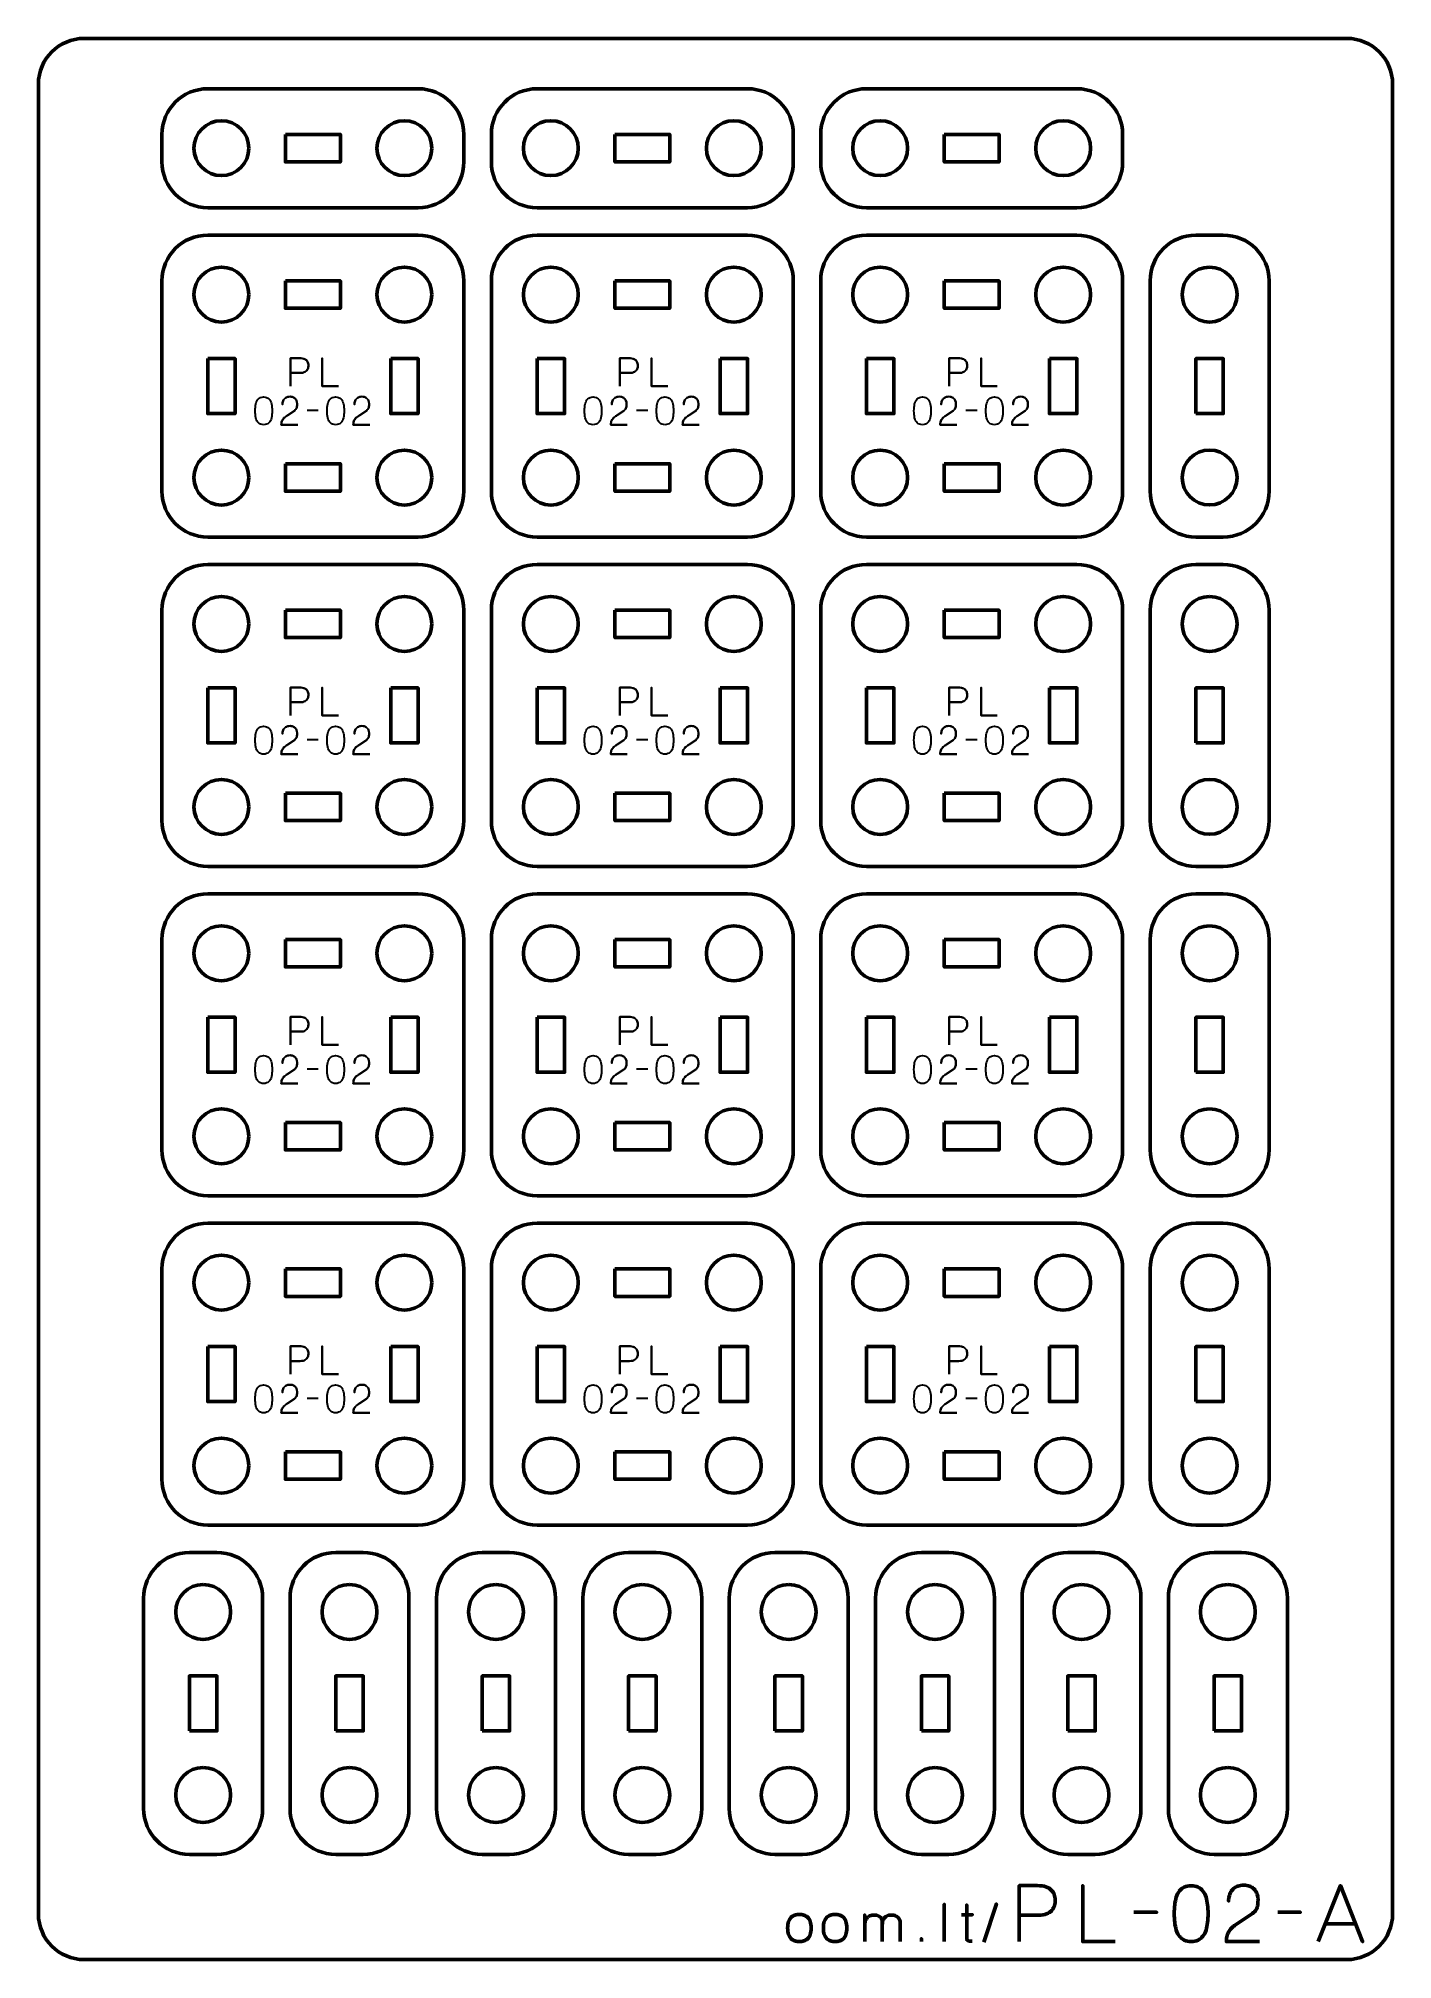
# Model space of a CAD drawing. Header units: centimetres. Extents: x -17.9 to -3.1, y -25.3 to -4.3.
import ezdxf

# ---------------------------------------------------------------- set-up
doc = ezdxf.new("R2010")
doc.units = ezdxf.units.CM
doc.header["$MEASUREMENT"] = 0
doc.layers.add('Layer 1', color=7, linetype='Continuous')

msp = doc.modelspace()

# ---------------------------------------------------------------- linework, layer by layer
at = {"layer": 'Layer 1', "color": 22, "lineweight": 53}
msp.add_open_spline([(-17.90003, -24.8499), (-17.90003, -24.8499), (-17.90003, -4.84994), (-17.90003, -4.84994), (-17.90003, -4.84994), (-17.90003, -4.57297), (-17.67694, -4.34998), (-17.39994, -4.34998), (-17.39994, -4.34998), (-17.39994, -4.34998), (-3.60007, -4.34998), (-3.60007, -4.34998), (-3.60007, -4.34998), (-3.32293, -4.34998), (-3.09997, -4.57297), (-3.09997, -4.84994), (-3.09997, -4.84994), (-3.09997, -4.84994), (-3.09997, -24.8499), (-3.09997, -24.8499), (-3.09997, -24.8499), (-3.09997, -25.1269), (-3.32293, -25.34999), (-3.60007, -25.34999), (-3.60007, -25.34999), (-3.60007, -25.34999), (-17.39994, -25.34999), (-17.39994, -25.34999), (-17.39994, -25.34999), (-17.67694, -25.34999), (-17.90003, -25.1269), (-17.90003, -24.8499)], degree=3, knots=[0, 0, 0, 0, 0.125, 0.125, 0.125, 0.125, 0.25, 0.25, 0.25, 0.25, 0.375, 0.375, 0.375, 0.375, 0.5, 0.5, 0.5, 0.5, 0.625, 0.625, 0.625, 0.625, 0.75, 0.75, 0.75, 0.75, 0.875, 0.875, 0.875, 0.875, 1, 1, 1, 1], dxfattribs=at)
at = {"layer": 'Layer 1', "color": 2, "lineweight": 53}
for points in [[(-16.04989, -4.9), (-16.04989, -4.9), (-13.74997, -4.9), (-13.74997, -4.9), (-13.74997, -4.9), (-13.47296, -4.9), (-13.25001, -5.12309), (-13.25001, -5.40009), (-13.25001, -5.40009), (-13.25001, -5.40009), (-13.25001, -5.7001), (-13.25001, -5.7001), (-13.25001, -5.7001), (-13.25001, -5.97706), (-13.47296, -6.20002), (-13.74997, -6.20002), (-13.74997, -6.20002), (-13.74997, -6.20002), (-16.04989, -6.20002), (-16.04989, -6.20002), (-16.04989, -6.20002), (-16.32689, -6.20002), (-16.54999, -5.97706), (-16.54999, -5.7001), (-16.54999, -5.7001), (-16.54999, -5.7001), (-16.54999, -5.40009), (-16.54999, -5.40009), (-16.54999, -5.40009), (-16.54999, -5.12309), (-16.32689, -4.9), (-16.04989, -4.9)], [(-12.44989, -4.9), (-12.44989, -4.9), (-10.14997, -4.9), (-10.14997, -4.9), (-10.14997, -4.9), (-9.87296, -4.9), (-9.65001, -5.12309), (-9.65001, -5.40009), (-9.65001, -5.40009), (-9.65001, -5.40009), (-9.65001, -5.7001), (-9.65001, -5.7001), (-9.65001, -5.7001), (-9.65001, -5.97706), (-9.87296, -6.20002), (-10.14997, -6.20002), (-10.14997, -6.20002), (-10.14997, -6.20002), (-12.44989, -6.20002), (-12.44989, -6.20002), (-12.44989, -6.20002), (-12.72689, -6.20002), (-12.94999, -5.97706), (-12.94999, -5.7001), (-12.94999, -5.7001), (-12.94999, -5.7001), (-12.94999, -5.40009), (-12.94999, -5.40009), (-12.94999, -5.40009), (-12.94999, -5.12309), (-12.72689, -4.9), (-12.44989, -4.9)], [(-8.84989, -4.9), (-8.84989, -4.9), (-6.54997, -4.9), (-6.54997, -4.9), (-6.54997, -4.9), (-6.27296, -4.9), (-6.05001, -5.12309), (-6.05001, -5.40009), (-6.05001, -5.40009), (-6.05001, -5.40009), (-6.05001, -5.7001), (-6.05001, -5.7001), (-6.05001, -5.7001), (-6.05001, -5.97706), (-6.27296, -6.20002), (-6.54997, -6.20002), (-6.54997, -6.20002), (-6.54997, -6.20002), (-8.84989, -6.20002), (-8.84989, -6.20002), (-8.84989, -6.20002), (-9.12689, -6.20002), (-9.34999, -5.97706), (-9.34999, -5.7001), (-9.34999, -5.7001), (-9.34999, -5.7001), (-9.34999, -5.40009), (-9.34999, -5.40009), (-9.34999, -5.40009), (-9.34999, -5.12309), (-9.12689, -4.9), (-8.84989, -4.9)], [(-16.0499, -6.50002), (-16.0499, -6.50002), (-13.74998, -6.50002), (-13.74998, -6.50002), (-13.74998, -6.50002), (-13.47297, -6.50002), (-13.25002, -6.72312), (-13.25002, -7.00012), (-13.25002, -7.00012), (-13.25002, -7.00012), (-13.25002, -9.30004), (-13.25002, -9.30004), (-13.25002, -9.30004), (-13.25002, -9.57705), (-13.47297, -9.8), (-13.74998, -9.8), (-13.74998, -9.8), (-13.74998, -9.8), (-16.0499, -9.8), (-16.0499, -9.8), (-16.0499, -9.8), (-16.3269, -9.8), (-16.55, -9.57705), (-16.55, -9.30004), (-16.55, -9.30004), (-16.55, -9.30004), (-16.55, -7.00012), (-16.55, -7.00012), (-16.55, -7.00012), (-16.55, -6.72312), (-16.3269, -6.50002), (-16.0499, -6.50002)], [(-12.4499, -6.50002), (-12.4499, -6.50002), (-10.14998, -6.50002), (-10.14998, -6.50002), (-10.14998, -6.50002), (-9.87297, -6.50002), (-9.65002, -6.72312), (-9.65002, -7.00012), (-9.65002, -7.00012), (-9.65002, -7.00012), (-9.65002, -9.30004), (-9.65002, -9.30004), (-9.65002, -9.30004), (-9.65002, -9.57705), (-9.87297, -9.8), (-10.14998, -9.8), (-10.14998, -9.8), (-10.14998, -9.8), (-12.4499, -9.8), (-12.4499, -9.8), (-12.4499, -9.8), (-12.7269, -9.8), (-12.95, -9.57705), (-12.95, -9.30004), (-12.95, -9.30004), (-12.95, -9.30004), (-12.95, -7.00012), (-12.95, -7.00012), (-12.95, -7.00012), (-12.95, -6.72312), (-12.7269, -6.50002), (-12.4499, -6.50002)], [(-8.8499, -6.50002), (-8.8499, -6.50002), (-6.54998, -6.50002), (-6.54998, -6.50002), (-6.54998, -6.50002), (-6.27297, -6.50002), (-6.05002, -6.72312), (-6.05002, -7.00012), (-6.05002, -7.00012), (-6.05002, -7.00012), (-6.05002, -9.30004), (-6.05002, -9.30004), (-6.05002, -9.30004), (-6.05002, -9.57705), (-6.27297, -9.8), (-6.54998, -9.8), (-6.54998, -9.8), (-6.54998, -9.8), (-8.8499, -9.8), (-8.8499, -9.8), (-8.8499, -9.8), (-9.1269, -9.8), (-9.35, -9.57705), (-9.35, -9.30004), (-9.35, -9.30004), (-9.35, -9.30004), (-9.35, -7.00012), (-9.35, -7.00012), (-9.35, -7.00012), (-9.35, -6.72312), (-9.1269, -6.50002), (-8.8499, -6.50002)], [(-5.75002, -9.2999), (-5.75002, -9.2999), (-5.75002, -6.99998), (-5.75002, -6.99998), (-5.75002, -6.99998), (-5.75002, -6.72297), (-5.52693, -6.50002), (-5.24993, -6.50002), (-5.24993, -6.50002), (-5.24993, -6.50002), (-4.94992, -6.50002), (-4.94992, -6.50002), (-4.94992, -6.50002), (-4.67296, -6.50002), (-4.45, -6.72297), (-4.45, -6.99998), (-4.45, -6.99998), (-4.45, -6.99998), (-4.45, -9.2999), (-4.45, -9.2999), (-4.45, -9.2999), (-4.45, -9.5769), (-4.67296, -9.8), (-4.94992, -9.8), (-4.94992, -9.8), (-4.94992, -9.8), (-5.24993, -9.8), (-5.24993, -9.8), (-5.24993, -9.8), (-5.52693, -9.8), (-5.75002, -9.5769), (-5.75002, -9.2999)], [(-16.0499, -10.10002), (-16.0499, -10.10002), (-13.74998, -10.10002), (-13.74998, -10.10002), (-13.74998, -10.10002), (-13.47297, -10.10002), (-13.25002, -10.32312), (-13.25002, -10.60012), (-13.25002, -10.60012), (-13.25002, -10.60012), (-13.25002, -12.90004), (-13.25002, -12.90004), (-13.25002, -12.90004), (-13.25002, -13.17705), (-13.47297, -13.4), (-13.74998, -13.4), (-13.74998, -13.4), (-13.74998, -13.4), (-16.0499, -13.4), (-16.0499, -13.4), (-16.0499, -13.4), (-16.3269, -13.4), (-16.55, -13.17705), (-16.55, -12.90004), (-16.55, -12.90004), (-16.55, -12.90004), (-16.55, -10.60012), (-16.55, -10.60012), (-16.55, -10.60012), (-16.55, -10.32312), (-16.3269, -10.10002), (-16.0499, -10.10002)], [(-12.4499, -10.10002), (-12.4499, -10.10002), (-10.14998, -10.10002), (-10.14998, -10.10002), (-10.14998, -10.10002), (-9.87297, -10.10002), (-9.65002, -10.32312), (-9.65002, -10.60012), (-9.65002, -10.60012), (-9.65002, -10.60012), (-9.65002, -12.90004), (-9.65002, -12.90004), (-9.65002, -12.90004), (-9.65002, -13.17705), (-9.87297, -13.4), (-10.14998, -13.4), (-10.14998, -13.4), (-10.14998, -13.4), (-12.4499, -13.4), (-12.4499, -13.4), (-12.4499, -13.4), (-12.7269, -13.4), (-12.95, -13.17705), (-12.95, -12.90004), (-12.95, -12.90004), (-12.95, -12.90004), (-12.95, -10.60012), (-12.95, -10.60012), (-12.95, -10.60012), (-12.95, -10.32312), (-12.7269, -10.10002), (-12.4499, -10.10002)], [(-8.8499, -10.10002), (-8.8499, -10.10002), (-6.54998, -10.10002), (-6.54998, -10.10002), (-6.54998, -10.10002), (-6.27297, -10.10002), (-6.05002, -10.32312), (-6.05002, -10.60012), (-6.05002, -10.60012), (-6.05002, -10.60012), (-6.05002, -12.90004), (-6.05002, -12.90004), (-6.05002, -12.90004), (-6.05002, -13.17705), (-6.27297, -13.4), (-6.54998, -13.4), (-6.54998, -13.4), (-6.54998, -13.4), (-8.8499, -13.4), (-8.8499, -13.4), (-8.8499, -13.4), (-9.1269, -13.4), (-9.35, -13.17705), (-9.35, -12.90004), (-9.35, -12.90004), (-9.35, -12.90004), (-9.35, -10.60012), (-9.35, -10.60012), (-9.35, -10.60012), (-9.35, -10.32312), (-9.1269, -10.10002), (-8.8499, -10.10002)], [(-5.75002, -12.8999), (-5.75002, -12.8999), (-5.75002, -10.59998), (-5.75002, -10.59998), (-5.75002, -10.59998), (-5.75002, -10.32297), (-5.52693, -10.10002), (-5.24993, -10.10002), (-5.24993, -10.10002), (-5.24993, -10.10002), (-4.94992, -10.10002), (-4.94992, -10.10002), (-4.94992, -10.10002), (-4.67296, -10.10002), (-4.45, -10.32297), (-4.45, -10.59998), (-4.45, -10.59998), (-4.45, -10.59998), (-4.45, -12.8999), (-4.45, -12.8999), (-4.45, -12.8999), (-4.45, -13.1769), (-4.67296, -13.4), (-4.94992, -13.4), (-4.94992, -13.4), (-4.94992, -13.4), (-5.24993, -13.4), (-5.24993, -13.4), (-5.24993, -13.4), (-5.52693, -13.4), (-5.75002, -13.1769), (-5.75002, -12.8999)], [(-16.0499, -13.70002), (-16.0499, -13.70002), (-13.74998, -13.70002), (-13.74998, -13.70002), (-13.74998, -13.70002), (-13.47297, -13.70002), (-13.25002, -13.92312), (-13.25002, -14.20012), (-13.25002, -14.20012), (-13.25002, -14.20012), (-13.25002, -16.50004), (-13.25002, -16.50004), (-13.25002, -16.50004), (-13.25002, -16.77705), (-13.47297, -17), (-13.74998, -17), (-13.74998, -17), (-13.74998, -17), (-16.0499, -17), (-16.0499, -17), (-16.0499, -17), (-16.3269, -17), (-16.55, -16.77705), (-16.55, -16.50004), (-16.55, -16.50004), (-16.55, -16.50004), (-16.55, -14.20012), (-16.55, -14.20012), (-16.55, -14.20012), (-16.55, -13.92312), (-16.3269, -13.70002), (-16.0499, -13.70002)], [(-12.4499, -13.70002), (-12.4499, -13.70002), (-10.14998, -13.70002), (-10.14998, -13.70002), (-10.14998, -13.70002), (-9.87297, -13.70002), (-9.65002, -13.92312), (-9.65002, -14.20012), (-9.65002, -14.20012), (-9.65002, -14.20012), (-9.65002, -16.50004), (-9.65002, -16.50004), (-9.65002, -16.50004), (-9.65002, -16.77705), (-9.87297, -17), (-10.14998, -17), (-10.14998, -17), (-10.14998, -17), (-12.4499, -17), (-12.4499, -17), (-12.4499, -17), (-12.7269, -17), (-12.95, -16.77705), (-12.95, -16.50004), (-12.95, -16.50004), (-12.95, -16.50004), (-12.95, -14.20012), (-12.95, -14.20012), (-12.95, -14.20012), (-12.95, -13.92312), (-12.7269, -13.70002), (-12.4499, -13.70002)], [(-8.8499, -13.70002), (-8.8499, -13.70002), (-6.54998, -13.70002), (-6.54998, -13.70002), (-6.54998, -13.70002), (-6.27297, -13.70002), (-6.05002, -13.92312), (-6.05002, -14.20012), (-6.05002, -14.20012), (-6.05002, -14.20012), (-6.05002, -16.50004), (-6.05002, -16.50004), (-6.05002, -16.50004), (-6.05002, -16.77705), (-6.27297, -17), (-6.54998, -17), (-6.54998, -17), (-6.54998, -17), (-8.8499, -17), (-8.8499, -17), (-8.8499, -17), (-9.1269, -17), (-9.35, -16.77705), (-9.35, -16.50004), (-9.35, -16.50004), (-9.35, -16.50004), (-9.35, -14.20012), (-9.35, -14.20012), (-9.35, -14.20012), (-9.35, -13.92312), (-9.1269, -13.70002), (-8.8499, -13.70002)], [(-5.75002, -16.4999), (-5.75002, -16.4999), (-5.75002, -14.19998), (-5.75002, -14.19998), (-5.75002, -14.19998), (-5.75002, -13.92297), (-5.52693, -13.70002), (-5.24993, -13.70002), (-5.24993, -13.70002), (-5.24993, -13.70002), (-4.94992, -13.70002), (-4.94992, -13.70002), (-4.94992, -13.70002), (-4.67296, -13.70002), (-4.45, -13.92297), (-4.45, -14.19998), (-4.45, -14.19998), (-4.45, -14.19998), (-4.45, -16.4999), (-4.45, -16.4999), (-4.45, -16.4999), (-4.45, -16.7769), (-4.67296, -17), (-4.94992, -17), (-4.94992, -17), (-4.94992, -17), (-5.24993, -17), (-5.24993, -17), (-5.24993, -17), (-5.52693, -17), (-5.75002, -16.7769), (-5.75002, -16.4999)], [(-16.0499, -17.30002), (-16.0499, -17.30002), (-13.74998, -17.30002), (-13.74998, -17.30002), (-13.74998, -17.30002), (-13.47297, -17.30002), (-13.25002, -17.52312), (-13.25002, -17.80012), (-13.25002, -17.80012), (-13.25002, -17.80012), (-13.25002, -20.10004), (-13.25002, -20.10004), (-13.25002, -20.10004), (-13.25002, -20.37705), (-13.47297, -20.6), (-13.74998, -20.6), (-13.74998, -20.6), (-13.74998, -20.6), (-16.0499, -20.6), (-16.0499, -20.6), (-16.0499, -20.6), (-16.3269, -20.6), (-16.55, -20.37705), (-16.55, -20.10004), (-16.55, -20.10004), (-16.55, -20.10004), (-16.55, -17.80012), (-16.55, -17.80012), (-16.55, -17.80012), (-16.55, -17.52312), (-16.3269, -17.30002), (-16.0499, -17.30002)], [(-12.4499, -17.30002), (-12.4499, -17.30002), (-10.14998, -17.30002), (-10.14998, -17.30002), (-10.14998, -17.30002), (-9.87297, -17.30002), (-9.65002, -17.52312), (-9.65002, -17.80012), (-9.65002, -17.80012), (-9.65002, -17.80012), (-9.65002, -20.10004), (-9.65002, -20.10004), (-9.65002, -20.10004), (-9.65002, -20.37705), (-9.87297, -20.6), (-10.14998, -20.6), (-10.14998, -20.6), (-10.14998, -20.6), (-12.4499, -20.6), (-12.4499, -20.6), (-12.4499, -20.6), (-12.7269, -20.6), (-12.95, -20.37705), (-12.95, -20.10004), (-12.95, -20.10004), (-12.95, -20.10004), (-12.95, -17.80012), (-12.95, -17.80012), (-12.95, -17.80012), (-12.95, -17.52312), (-12.7269, -17.30002), (-12.4499, -17.30002)], [(-8.8499, -17.30002), (-8.8499, -17.30002), (-6.54998, -17.30002), (-6.54998, -17.30002), (-6.54998, -17.30002), (-6.27297, -17.30002), (-6.05002, -17.52312), (-6.05002, -17.80012), (-6.05002, -17.80012), (-6.05002, -17.80012), (-6.05002, -20.10004), (-6.05002, -20.10004), (-6.05002, -20.10004), (-6.05002, -20.37705), (-6.27297, -20.6), (-6.54998, -20.6), (-6.54998, -20.6), (-6.54998, -20.6), (-8.8499, -20.6), (-8.8499, -20.6), (-8.8499, -20.6), (-9.1269, -20.6), (-9.35, -20.37705), (-9.35, -20.10004), (-9.35, -20.10004), (-9.35, -20.10004), (-9.35, -17.80012), (-9.35, -17.80012), (-9.35, -17.80012), (-9.35, -17.52312), (-9.1269, -17.30002), (-8.8499, -17.30002)], [(-5.75002, -20.0999), (-5.75002, -20.0999), (-5.75002, -17.79998), (-5.75002, -17.79998), (-5.75002, -17.79998), (-5.75002, -17.52297), (-5.52693, -17.30002), (-5.24993, -17.30002), (-5.24993, -17.30002), (-5.24993, -17.30002), (-4.94992, -17.30002), (-4.94992, -17.30002), (-4.94992, -17.30002), (-4.67296, -17.30002), (-4.45, -17.52297), (-4.45, -17.79998), (-4.45, -17.79998), (-4.45, -17.79998), (-4.45, -20.0999), (-4.45, -20.0999), (-4.45, -20.0999), (-4.45, -20.3769), (-4.67296, -20.6), (-4.94992, -20.6), (-4.94992, -20.6), (-4.94992, -20.6), (-5.24993, -20.6), (-5.24993, -20.6), (-5.24993, -20.6), (-5.52693, -20.6), (-5.75002, -20.3769), (-5.75002, -20.0999)], [(-16.75001, -23.6999), (-16.75001, -23.6999), (-16.75001, -21.39998), (-16.75001, -21.39998), (-16.75001, -21.39998), (-16.75001, -21.12297), (-16.52692, -20.90002), (-16.24992, -20.90002), (-16.24992, -20.90002), (-16.24992, -20.90002), (-15.94991, -20.90002), (-15.94991, -20.90002), (-15.94991, -20.90002), (-15.67295, -20.90002), (-15.44999, -21.12297), (-15.44999, -21.39998), (-15.44999, -21.39998), (-15.44999, -21.39998), (-15.44999, -23.6999), (-15.44999, -23.6999), (-15.44999, -23.6999), (-15.44999, -23.9769), (-15.67295, -24.2), (-15.94991, -24.2), (-15.94991, -24.2), (-15.94991, -24.2), (-16.24992, -24.2), (-16.24992, -24.2), (-16.24992, -24.2), (-16.52692, -24.2), (-16.75001, -23.9769), (-16.75001, -23.6999)], [(-15.15001, -23.6999), (-15.15001, -23.6999), (-15.15001, -21.39998), (-15.15001, -21.39998), (-15.15001, -21.39998), (-15.15001, -21.12297), (-14.92692, -20.90002), (-14.64992, -20.90002), (-14.64992, -20.90002), (-14.64992, -20.90002), (-14.34991, -20.90002), (-14.34991, -20.90002), (-14.34991, -20.90002), (-14.07295, -20.90002), (-13.84999, -21.12297), (-13.84999, -21.39998), (-13.84999, -21.39998), (-13.84999, -21.39998), (-13.84999, -23.6999), (-13.84999, -23.6999), (-13.84999, -23.6999), (-13.84999, -23.9769), (-14.07295, -24.2), (-14.34991, -24.2), (-14.34991, -24.2), (-14.34991, -24.2), (-14.64992, -24.2), (-14.64992, -24.2), (-14.64992, -24.2), (-14.92692, -24.2), (-15.15001, -23.9769), (-15.15001, -23.6999)], [(-13.55001, -23.6999), (-13.55001, -23.6999), (-13.55001, -21.39998), (-13.55001, -21.39998), (-13.55001, -21.39998), (-13.55001, -21.12297), (-13.32692, -20.90002), (-13.04992, -20.90002), (-13.04992, -20.90002), (-13.04992, -20.90002), (-12.74991, -20.90002), (-12.74991, -20.90002), (-12.74991, -20.90002), (-12.47295, -20.90002), (-12.24999, -21.12297), (-12.24999, -21.39998), (-12.24999, -21.39998), (-12.24999, -21.39998), (-12.24999, -23.6999), (-12.24999, -23.6999), (-12.24999, -23.6999), (-12.24999, -23.9769), (-12.47295, -24.2), (-12.74991, -24.2), (-12.74991, -24.2), (-12.74991, -24.2), (-13.04992, -24.2), (-13.04992, -24.2), (-13.04992, -24.2), (-13.32692, -24.2), (-13.55001, -23.9769), (-13.55001, -23.6999)], [(-11.95001, -23.6999), (-11.95001, -23.6999), (-11.95001, -21.39998), (-11.95001, -21.39998), (-11.95001, -21.39998), (-11.95001, -21.12297), (-11.72692, -20.90002), (-11.44992, -20.90002), (-11.44992, -20.90002), (-11.44992, -20.90002), (-11.14991, -20.90002), (-11.14991, -20.90002), (-11.14991, -20.90002), (-10.87295, -20.90002), (-10.64999, -21.12297), (-10.64999, -21.39998), (-10.64999, -21.39998), (-10.64999, -21.39998), (-10.64999, -23.6999), (-10.64999, -23.6999), (-10.64999, -23.6999), (-10.64999, -23.9769), (-10.87295, -24.2), (-11.14991, -24.2), (-11.14991, -24.2), (-11.14991, -24.2), (-11.44992, -24.2), (-11.44992, -24.2), (-11.44992, -24.2), (-11.72692, -24.2), (-11.95001, -23.9769), (-11.95001, -23.6999)], [(-10.35001, -23.6999), (-10.35001, -23.6999), (-10.35001, -21.39998), (-10.35001, -21.39998), (-10.35001, -21.39998), (-10.35001, -21.12297), (-10.12692, -20.90002), (-9.84992, -20.90002), (-9.84992, -20.90002), (-9.84992, -20.90002), (-9.54991, -20.90002), (-9.54991, -20.90002), (-9.54991, -20.90002), (-9.27295, -20.90002), (-9.04999, -21.12297), (-9.04999, -21.39998), (-9.04999, -21.39998), (-9.04999, -21.39998), (-9.04999, -23.6999), (-9.04999, -23.6999), (-9.04999, -23.6999), (-9.04999, -23.9769), (-9.27295, -24.2), (-9.54991, -24.2), (-9.54991, -24.2), (-9.54991, -24.2), (-9.84992, -24.2), (-9.84992, -24.2), (-9.84992, -24.2), (-10.12692, -24.2), (-10.35001, -23.9769), (-10.35001, -23.6999)], [(-8.75001, -23.6999), (-8.75001, -23.6999), (-8.75001, -21.39998), (-8.75001, -21.39998), (-8.75001, -21.39998), (-8.75001, -21.12297), (-8.52692, -20.90002), (-8.24992, -20.90002), (-8.24992, -20.90002), (-8.24992, -20.90002), (-7.94991, -20.90002), (-7.94991, -20.90002), (-7.94991, -20.90002), (-7.67295, -20.90002), (-7.44999, -21.12297), (-7.44999, -21.39998), (-7.44999, -21.39998), (-7.44999, -21.39998), (-7.44999, -23.6999), (-7.44999, -23.6999), (-7.44999, -23.6999), (-7.44999, -23.9769), (-7.67295, -24.2), (-7.94991, -24.2), (-7.94991, -24.2), (-7.94991, -24.2), (-8.24992, -24.2), (-8.24992, -24.2), (-8.24992, -24.2), (-8.52692, -24.2), (-8.75001, -23.9769), (-8.75001, -23.6999)], [(-7.15001, -23.6999), (-7.15001, -23.6999), (-7.15001, -21.39998), (-7.15001, -21.39998), (-7.15001, -21.39998), (-7.15001, -21.12297), (-6.92692, -20.90002), (-6.64992, -20.90002), (-6.64992, -20.90002), (-6.64992, -20.90002), (-6.34991, -20.90002), (-6.34991, -20.90002), (-6.34991, -20.90002), (-6.07295, -20.90002), (-5.84999, -21.12297), (-5.84999, -21.39998), (-5.84999, -21.39998), (-5.84999, -21.39998), (-5.84999, -23.6999), (-5.84999, -23.6999), (-5.84999, -23.6999), (-5.84999, -23.9769), (-6.07295, -24.2), (-6.34991, -24.2), (-6.34991, -24.2), (-6.34991, -24.2), (-6.64992, -24.2), (-6.64992, -24.2), (-6.64992, -24.2), (-6.92692, -24.2), (-7.15001, -23.9769), (-7.15001, -23.6999)], [(-5.55001, -23.6999), (-5.55001, -23.6999), (-5.55001, -21.39998), (-5.55001, -21.39998), (-5.55001, -21.39998), (-5.55001, -21.12297), (-5.32692, -20.90002), (-5.04992, -20.90002), (-5.04992, -20.90002), (-5.04992, -20.90002), (-4.74991, -20.90002), (-4.74991, -20.90002), (-4.74991, -20.90002), (-4.47295, -20.90002), (-4.24999, -21.12297), (-4.24999, -21.39998), (-4.24999, -21.39998), (-4.24999, -21.39998), (-4.24999, -23.6999), (-4.24999, -23.6999), (-4.24999, -23.6999), (-4.24999, -23.9769), (-4.47295, -24.2), (-4.74991, -24.2), (-4.74991, -24.2), (-4.74991, -24.2), (-5.04992, -24.2), (-5.04992, -24.2), (-5.04992, -24.2), (-5.32692, -24.2), (-5.55001, -23.9769), (-5.55001, -23.6999)]]:
    msp.add_open_spline(points, degree=3, knots=[0, 0, 0, 0, 0.125, 0.125, 0.125, 0.125, 0.25, 0.25, 0.25, 0.25, 0.375, 0.375, 0.375, 0.375, 0.5, 0.5, 0.5, 0.5, 0.625, 0.625, 0.625, 0.625, 0.75, 0.75, 0.75, 0.75, 0.875, 0.875, 0.875, 0.875, 1, 1, 1, 1], dxfattribs=at)
at = {"layer": 'Layer 1', "lineweight": 53}
for points in [[(-15.59996, -5.55002), (-15.59996, -5.7158), (-15.73419, -5.85003), (-15.89996, -5.85003), (-15.89996, -5.85003), (-16.06562, -5.85003), (-16.19996, -5.7158), (-16.19996, -5.55002), (-16.19996, -5.55002), (-16.19996, -5.38436), (-16.06562, -5.25002), (-15.89996, -5.25002), (-15.89996, -5.25002), (-15.73419, -5.25002), (-15.59996, -5.38436), (-15.59996, -5.55002)], [(-15.19994, -5.40009), (-15.19994, -5.40009), (-14.59995, -5.40009), (-14.59995, -5.40009), (-14.59995, -5.40009), (-14.59995, -5.40009), (-14.59995, -5.7001), (-14.59995, -5.7001), (-14.59995, -5.7001), (-14.59995, -5.7001), (-15.19994, -5.7001), (-15.19994, -5.7001), (-15.19994, -5.7001), (-15.19994, -5.7001), (-15.19994, -5.40009), (-15.19994, -5.40009)], [(-13.59989, -5.55002), (-13.59989, -5.7158), (-13.73427, -5.85003), (-13.8999, -5.85003), (-13.8999, -5.85003), (-14.06567, -5.85003), (-14.1999, -5.7158), (-14.1999, -5.55002), (-14.1999, -5.55002), (-14.1999, -5.38436), (-14.06567, -5.25002), (-13.8999, -5.25002), (-13.8999, -5.25002), (-13.73427, -5.25002), (-13.59989, -5.38436), (-13.59989, -5.55002)], [(-11.99996, -5.55002), (-11.99996, -5.7158), (-12.13419, -5.85003), (-12.29996, -5.85003), (-12.29996, -5.85003), (-12.46562, -5.85003), (-12.59996, -5.7158), (-12.59996, -5.55002), (-12.59996, -5.55002), (-12.59996, -5.38436), (-12.46562, -5.25002), (-12.29996, -5.25002), (-12.29996, -5.25002), (-12.13419, -5.25002), (-11.99996, -5.38436), (-11.99996, -5.55002)], [(-11.59994, -5.40009), (-11.59994, -5.40009), (-10.99995, -5.40009), (-10.99995, -5.40009), (-10.99995, -5.40009), (-10.99995, -5.40009), (-10.99995, -5.7001), (-10.99995, -5.7001), (-10.99995, -5.7001), (-10.99995, -5.7001), (-11.59994, -5.7001), (-11.59994, -5.7001), (-11.59994, -5.7001), (-11.59994, -5.7001), (-11.59994, -5.40009), (-11.59994, -5.40009)], [(-9.99989, -5.55002), (-9.99989, -5.7158), (-10.13427, -5.85003), (-10.2999, -5.85003), (-10.2999, -5.85003), (-10.46567, -5.85003), (-10.5999, -5.7158), (-10.5999, -5.55002), (-10.5999, -5.55002), (-10.5999, -5.38436), (-10.46567, -5.25002), (-10.2999, -5.25002), (-10.2999, -5.25002), (-10.13427, -5.25002), (-9.99989, -5.38436), (-9.99989, -5.55002)], [(-8.39996, -5.55002), (-8.39996, -5.7158), (-8.53419, -5.85003), (-8.69996, -5.85003), (-8.69996, -5.85003), (-8.86562, -5.85003), (-8.99996, -5.7158), (-8.99996, -5.55002), (-8.99996, -5.55002), (-8.99996, -5.38436), (-8.86562, -5.25002), (-8.69996, -5.25002), (-8.69996, -5.25002), (-8.53419, -5.25002), (-8.39996, -5.38436), (-8.39996, -5.55002)], [(-7.99994, -5.40009), (-7.99994, -5.40009), (-7.39995, -5.40009), (-7.39995, -5.40009), (-7.39995, -5.40009), (-7.39995, -5.40009), (-7.39995, -5.7001), (-7.39995, -5.7001), (-7.39995, -5.7001), (-7.39995, -5.7001), (-7.99994, -5.7001), (-7.99994, -5.7001), (-7.99994, -5.7001), (-7.99994, -5.7001), (-7.99994, -5.40009), (-7.99994, -5.40009)], [(-6.39989, -5.55002), (-6.39989, -5.7158), (-6.53427, -5.85003), (-6.6999, -5.85003), (-6.6999, -5.85003), (-6.86567, -5.85003), (-6.9999, -5.7158), (-6.9999, -5.55002), (-6.9999, -5.55002), (-6.9999, -5.38436), (-6.86567, -5.25002), (-6.6999, -5.25002), (-6.6999, -5.25002), (-6.53427, -5.25002), (-6.39989, -5.38436), (-6.39989, -5.55002)], [(-15.59997, -7.15005), (-15.59997, -7.31582), (-15.7342, -7.45005), (-15.89997, -7.45005), (-15.89997, -7.45005), (-16.06563, -7.45005), (-16.19997, -7.31582), (-16.19997, -7.15005), (-16.19997, -7.15005), (-16.19997, -6.98439), (-16.06563, -6.85005), (-15.89997, -6.85005), (-15.89997, -6.85005), (-15.7342, -6.85005), (-15.59997, -6.98439), (-15.59997, -7.15005)], [(-13.5999, -7.15005), (-13.5999, -7.31582), (-13.73428, -7.45005), (-13.89991, -7.45005), (-13.89991, -7.45005), (-14.06568, -7.45005), (-14.19991, -7.31582), (-14.19991, -7.15005), (-14.19991, -7.15005), (-14.19991, -6.98439), (-14.06568, -6.85005), (-13.89991, -6.85005), (-13.89991, -6.85005), (-13.73428, -6.85005), (-13.5999, -6.98439), (-13.5999, -7.15005)], [(-11.99997, -7.15005), (-11.99997, -7.31582), (-12.1342, -7.45005), (-12.29997, -7.45005), (-12.29997, -7.45005), (-12.46563, -7.45005), (-12.59997, -7.31582), (-12.59997, -7.15005), (-12.59997, -7.15005), (-12.59997, -6.98439), (-12.46563, -6.85005), (-12.29997, -6.85005), (-12.29997, -6.85005), (-12.1342, -6.85005), (-11.99997, -6.98439), (-11.99997, -7.15005)], [(-9.9999, -7.15005), (-9.9999, -7.31582), (-10.13428, -7.45005), (-10.29991, -7.45005), (-10.29991, -7.45005), (-10.46568, -7.45005), (-10.59991, -7.31582), (-10.59991, -7.15005), (-10.59991, -7.15005), (-10.59991, -6.98439), (-10.46568, -6.85005), (-10.29991, -6.85005), (-10.29991, -6.85005), (-10.13428, -6.85005), (-9.9999, -6.98439), (-9.9999, -7.15005)], [(-8.39997, -7.15005), (-8.39997, -7.31582), (-8.5342, -7.45005), (-8.69997, -7.45005), (-8.69997, -7.45005), (-8.86563, -7.45005), (-8.99997, -7.31582), (-8.99997, -7.15005), (-8.99997, -7.15005), (-8.99997, -6.98439), (-8.86563, -6.85005), (-8.69997, -6.85005), (-8.69997, -6.85005), (-8.5342, -6.85005), (-8.39997, -6.98439), (-8.39997, -7.15005)], [(-6.3999, -7.15005), (-6.3999, -7.31582), (-6.53428, -7.45005), (-6.69991, -7.45005), (-6.69991, -7.45005), (-6.86568, -7.45005), (-6.99991, -7.31582), (-6.99991, -7.15005), (-6.99991, -7.15005), (-6.99991, -6.98439), (-6.86568, -6.85005), (-6.69991, -6.85005), (-6.69991, -6.85005), (-6.53428, -6.85005), (-6.3999, -6.98439), (-6.3999, -7.15005)], [(-5.1, -6.8499), (-4.93422, -6.8499), (-4.79999, -6.98428), (-4.79999, -7.14991), (-4.79999, -7.14991), (-4.79999, -7.31568), (-4.93422, -7.44991), (-5.1, -7.44991), (-5.1, -7.44991), (-5.26566, -7.44991), (-5.4, -7.31568), (-5.4, -7.14991), (-5.4, -7.14991), (-5.4, -6.98428), (-5.26566, -6.8499), (-5.1, -6.8499)], [(-15.19995, -7.00012), (-15.19995, -7.00012), (-14.59996, -7.00012), (-14.59996, -7.00012), (-14.59996, -7.00012), (-14.59996, -7.00012), (-14.59996, -7.30012), (-14.59996, -7.30012), (-14.59996, -7.30012), (-14.59996, -7.30012), (-15.19995, -7.30012), (-15.19995, -7.30012), (-15.19995, -7.30012), (-15.19995, -7.30012), (-15.19995, -7.00012), (-15.19995, -7.00012)], [(-11.59995, -7.00012), (-11.59995, -7.00012), (-10.99996, -7.00012), (-10.99996, -7.00012), (-10.99996, -7.00012), (-10.99996, -7.00012), (-10.99996, -7.30012), (-10.99996, -7.30012), (-10.99996, -7.30012), (-10.99996, -7.30012), (-11.59995, -7.30012), (-11.59995, -7.30012), (-11.59995, -7.30012), (-11.59995, -7.30012), (-11.59995, -7.00012), (-11.59995, -7.00012)], [(-7.99995, -7.00012), (-7.99995, -7.00012), (-7.39996, -7.00012), (-7.39996, -7.00012), (-7.39996, -7.00012), (-7.39996, -7.00012), (-7.39996, -7.30012), (-7.39996, -7.30012), (-7.39996, -7.30012), (-7.39996, -7.30012), (-7.99995, -7.30012), (-7.99995, -7.30012), (-7.99995, -7.30012), (-7.99995, -7.30012), (-7.99995, -7.00012), (-7.99995, -7.00012)], [(-16.0499, -7.85007), (-16.0499, -7.85007), (-15.7499, -7.85007), (-15.7499, -7.85007), (-15.7499, -7.85007), (-15.7499, -7.85007), (-15.7499, -8.45006), (-15.7499, -8.45006), (-15.7499, -8.45006), (-15.7499, -8.45006), (-16.0499, -8.45006), (-16.0499, -8.45006), (-16.0499, -8.45006), (-16.0499, -8.45006), (-16.0499, -7.85007), (-16.0499, -7.85007)], [(-14.04998, -7.85007), (-14.04998, -7.85007), (-13.74998, -7.85007), (-13.74998, -7.85007), (-13.74998, -7.85007), (-13.74998, -7.85007), (-13.74998, -8.45006), (-13.74998, -8.45006), (-13.74998, -8.45006), (-13.74998, -8.45006), (-14.04998, -8.45006), (-14.04998, -8.45006), (-14.04998, -8.45006), (-14.04998, -8.45006), (-14.04998, -7.85007), (-14.04998, -7.85007)], [(-12.4499, -7.85007), (-12.4499, -7.85007), (-12.1499, -7.85007), (-12.1499, -7.85007), (-12.1499, -7.85007), (-12.1499, -7.85007), (-12.1499, -8.45006), (-12.1499, -8.45006), (-12.1499, -8.45006), (-12.1499, -8.45006), (-12.4499, -8.45006), (-12.4499, -8.45006), (-12.4499, -8.45006), (-12.4499, -8.45006), (-12.4499, -7.85007), (-12.4499, -7.85007)], [(-10.44998, -7.85007), (-10.44998, -7.85007), (-10.14998, -7.85007), (-10.14998, -7.85007), (-10.14998, -7.85007), (-10.14998, -7.85007), (-10.14998, -8.45006), (-10.14998, -8.45006), (-10.14998, -8.45006), (-10.14998, -8.45006), (-10.44998, -8.45006), (-10.44998, -8.45006), (-10.44998, -8.45006), (-10.44998, -8.45006), (-10.44998, -7.85007), (-10.44998, -7.85007)], [(-8.8499, -7.85007), (-8.8499, -7.85007), (-8.5499, -7.85007), (-8.5499, -7.85007), (-8.5499, -7.85007), (-8.5499, -7.85007), (-8.5499, -8.45006), (-8.5499, -8.45006), (-8.5499, -8.45006), (-8.5499, -8.45006), (-8.8499, -8.45006), (-8.8499, -8.45006), (-8.8499, -8.45006), (-8.8499, -8.45006), (-8.8499, -7.85007), (-8.8499, -7.85007)], [(-6.84998, -7.85007), (-6.84998, -7.85007), (-6.54998, -7.85007), (-6.54998, -7.85007), (-6.54998, -7.85007), (-6.54998, -7.85007), (-6.54998, -8.45006), (-6.54998, -8.45006), (-6.54998, -8.45006), (-6.54998, -8.45006), (-6.84998, -8.45006), (-6.84998, -8.45006), (-6.84998, -8.45006), (-6.84998, -8.45006), (-6.84998, -7.85007), (-6.84998, -7.85007)], [(-5.24993, -8.44995), (-5.24993, -8.44995), (-5.24993, -7.84996), (-5.24993, -7.84996), (-5.24993, -7.84996), (-5.24993, -7.84996), (-4.94992, -7.84996), (-4.94992, -7.84996), (-4.94992, -7.84996), (-4.94992, -7.84996), (-4.94992, -8.44995), (-4.94992, -8.44995), (-4.94992, -8.44995), (-4.94992, -8.44995), (-5.24993, -8.44995), (-5.24993, -8.44995)], [(-15.59997, -9.15011), (-15.59997, -9.31574), (-15.7342, -9.45012), (-15.89997, -9.45012), (-15.89997, -9.45012), (-16.06563, -9.45012), (-16.19997, -9.31574), (-16.19997, -9.15011), (-16.19997, -9.15011), (-16.19997, -8.98434), (-16.06563, -8.85011), (-15.89997, -8.85011), (-15.89997, -8.85011), (-15.7342, -8.85011), (-15.59997, -8.98434), (-15.59997, -9.15011)], [(-15.19995, -9.00004), (-15.19995, -9.00004), (-14.59996, -9.00004), (-14.59996, -9.00004), (-14.59996, -9.00004), (-14.59996, -9.00004), (-14.59996, -9.30004), (-14.59996, -9.30004), (-14.59996, -9.30004), (-14.59996, -9.30004), (-15.19995, -9.30004), (-15.19995, -9.30004), (-15.19995, -9.30004), (-15.19995, -9.30004), (-15.19995, -9.00004), (-15.19995, -9.00004)], [(-13.5999, -9.15011), (-13.5999, -9.31574), (-13.73428, -9.45012), (-13.89991, -9.45012), (-13.89991, -9.45012), (-14.06568, -9.45012), (-14.19991, -9.31574), (-14.19991, -9.15011), (-14.19991, -9.15011), (-14.19991, -8.98434), (-14.06568, -8.85011), (-13.89991, -8.85011), (-13.89991, -8.85011), (-13.73428, -8.85011), (-13.5999, -8.98434), (-13.5999, -9.15011)], [(-11.99997, -9.15011), (-11.99997, -9.31574), (-12.1342, -9.45012), (-12.29997, -9.45012), (-12.29997, -9.45012), (-12.46563, -9.45012), (-12.59997, -9.31574), (-12.59997, -9.15011), (-12.59997, -9.15011), (-12.59997, -8.98434), (-12.46563, -8.85011), (-12.29997, -8.85011), (-12.29997, -8.85011), (-12.1342, -8.85011), (-11.99997, -8.98434), (-11.99997, -9.15011)], [(-11.59995, -9.00004), (-11.59995, -9.00004), (-10.99996, -9.00004), (-10.99996, -9.00004), (-10.99996, -9.00004), (-10.99996, -9.00004), (-10.99996, -9.30004), (-10.99996, -9.30004), (-10.99996, -9.30004), (-10.99996, -9.30004), (-11.59995, -9.30004), (-11.59995, -9.30004), (-11.59995, -9.30004), (-11.59995, -9.30004), (-11.59995, -9.00004), (-11.59995, -9.00004)], [(-9.9999, -9.15011), (-9.9999, -9.31574), (-10.13428, -9.45012), (-10.29991, -9.45012), (-10.29991, -9.45012), (-10.46568, -9.45012), (-10.59991, -9.31574), (-10.59991, -9.15011), (-10.59991, -9.15011), (-10.59991, -8.98434), (-10.46568, -8.85011), (-10.29991, -8.85011), (-10.29991, -8.85011), (-10.13428, -8.85011), (-9.9999, -8.98434), (-9.9999, -9.15011)], [(-8.39997, -9.15011), (-8.39997, -9.31574), (-8.5342, -9.45012), (-8.69997, -9.45012), (-8.69997, -9.45012), (-8.86563, -9.45012), (-8.99997, -9.31574), (-8.99997, -9.15011), (-8.99997, -9.15011), (-8.99997, -8.98434), (-8.86563, -8.85011), (-8.69997, -8.85011), (-8.69997, -8.85011), (-8.5342, -8.85011), (-8.39997, -8.98434), (-8.39997, -9.15011)], [(-7.99995, -9.00004), (-7.99995, -9.00004), (-7.39996, -9.00004), (-7.39996, -9.00004), (-7.39996, -9.00004), (-7.39996, -9.00004), (-7.39996, -9.30004), (-7.39996, -9.30004), (-7.39996, -9.30004), (-7.39996, -9.30004), (-7.99995, -9.30004), (-7.99995, -9.30004), (-7.99995, -9.30004), (-7.99995, -9.30004), (-7.99995, -9.00004), (-7.99995, -9.00004)], [(-6.3999, -9.15011), (-6.3999, -9.31574), (-6.53428, -9.45012), (-6.69991, -9.45012), (-6.69991, -9.45012), (-6.86568, -9.45012), (-6.99991, -9.31574), (-6.99991, -9.15011), (-6.99991, -9.15011), (-6.99991, -8.98434), (-6.86568, -8.85011), (-6.69991, -8.85011), (-6.69991, -8.85011), (-6.53428, -8.85011), (-6.3999, -8.98434), (-6.3999, -9.15011)], [(-5.1, -8.84997), (-4.93422, -8.84997), (-4.79999, -8.9842), (-4.79999, -9.14997), (-4.79999, -9.14997), (-4.79999, -9.31563), (-4.93422, -9.44997), (-5.1, -9.44997), (-5.1, -9.44997), (-5.26566, -9.44997), (-5.4, -9.31563), (-5.4, -9.14997), (-5.4, -9.14997), (-5.4, -8.9842), (-5.26566, -8.84997), (-5.1, -8.84997)], [(-15.59997, -10.75005), (-15.59997, -10.91582), (-15.7342, -11.05005), (-15.89997, -11.05005), (-15.89997, -11.05005), (-16.06563, -11.05005), (-16.19997, -10.91582), (-16.19997, -10.75005), (-16.19997, -10.75005), (-16.19997, -10.58439), (-16.06563, -10.45005), (-15.89997, -10.45005), (-15.89997, -10.45005), (-15.7342, -10.45005), (-15.59997, -10.58439), (-15.59997, -10.75005)], [(-13.5999, -10.75005), (-13.5999, -10.91582), (-13.73428, -11.05005), (-13.89991, -11.05005), (-13.89991, -11.05005), (-14.06568, -11.05005), (-14.19991, -10.91582), (-14.19991, -10.75005), (-14.19991, -10.75005), (-14.19991, -10.58439), (-14.06568, -10.45005), (-13.89991, -10.45005), (-13.89991, -10.45005), (-13.73428, -10.45005), (-13.5999, -10.58439), (-13.5999, -10.75005)], [(-11.99997, -10.75005), (-11.99997, -10.91582), (-12.1342, -11.05005), (-12.29997, -11.05005), (-12.29997, -11.05005), (-12.46563, -11.05005), (-12.59997, -10.91582), (-12.59997, -10.75005), (-12.59997, -10.75005), (-12.59997, -10.58439), (-12.46563, -10.45005), (-12.29997, -10.45005), (-12.29997, -10.45005), (-12.1342, -10.45005), (-11.99997, -10.58439), (-11.99997, -10.75005)], [(-9.9999, -10.75005), (-9.9999, -10.91582), (-10.13428, -11.05005), (-10.29991, -11.05005), (-10.29991, -11.05005), (-10.46568, -11.05005), (-10.59991, -10.91582), (-10.59991, -10.75005), (-10.59991, -10.75005), (-10.59991, -10.58439), (-10.46568, -10.45005), (-10.29991, -10.45005), (-10.29991, -10.45005), (-10.13428, -10.45005), (-9.9999, -10.58439), (-9.9999, -10.75005)], [(-8.39997, -10.75005), (-8.39997, -10.91582), (-8.5342, -11.05005), (-8.69997, -11.05005), (-8.69997, -11.05005), (-8.86563, -11.05005), (-8.99997, -10.91582), (-8.99997, -10.75005), (-8.99997, -10.75005), (-8.99997, -10.58439), (-8.86563, -10.45005), (-8.69997, -10.45005), (-8.69997, -10.45005), (-8.5342, -10.45005), (-8.39997, -10.58439), (-8.39997, -10.75005)], [(-6.3999, -10.75005), (-6.3999, -10.91582), (-6.53428, -11.05005), (-6.69991, -11.05005), (-6.69991, -11.05005), (-6.86568, -11.05005), (-6.99991, -10.91582), (-6.99991, -10.75005), (-6.99991, -10.75005), (-6.99991, -10.58439), (-6.86568, -10.45005), (-6.69991, -10.45005), (-6.69991, -10.45005), (-6.53428, -10.45005), (-6.3999, -10.58439), (-6.3999, -10.75005)], [(-5.1, -10.4499), (-4.93422, -10.4499), (-4.79999, -10.58428), (-4.79999, -10.74991), (-4.79999, -10.74991), (-4.79999, -10.91568), (-4.93422, -11.04991), (-5.1, -11.04991), (-5.1, -11.04991), (-5.26566, -11.04991), (-5.4, -10.91568), (-5.4, -10.74991), (-5.4, -10.74991), (-5.4, -10.58428), (-5.26566, -10.4499), (-5.1, -10.4499)], [(-15.19995, -10.60012), (-15.19995, -10.60012), (-14.59996, -10.60012), (-14.59996, -10.60012), (-14.59996, -10.60012), (-14.59996, -10.60012), (-14.59996, -10.90012), (-14.59996, -10.90012), (-14.59996, -10.90012), (-14.59996, -10.90012), (-15.19995, -10.90012), (-15.19995, -10.90012), (-15.19995, -10.90012), (-15.19995, -10.90012), (-15.19995, -10.60012), (-15.19995, -10.60012)], [(-11.59995, -10.60012), (-11.59995, -10.60012), (-10.99996, -10.60012), (-10.99996, -10.60012), (-10.99996, -10.60012), (-10.99996, -10.60012), (-10.99996, -10.90012), (-10.99996, -10.90012), (-10.99996, -10.90012), (-10.99996, -10.90012), (-11.59995, -10.90012), (-11.59995, -10.90012), (-11.59995, -10.90012), (-11.59995, -10.90012), (-11.59995, -10.60012), (-11.59995, -10.60012)], [(-7.99995, -10.60012), (-7.99995, -10.60012), (-7.39996, -10.60012), (-7.39996, -10.60012), (-7.39996, -10.60012), (-7.39996, -10.60012), (-7.39996, -10.90012), (-7.39996, -10.90012), (-7.39996, -10.90012), (-7.39996, -10.90012), (-7.99995, -10.90012), (-7.99995, -10.90012), (-7.99995, -10.90012), (-7.99995, -10.90012), (-7.99995, -10.60012), (-7.99995, -10.60012)], [(-16.0499, -11.45007), (-16.0499, -11.45007), (-15.7499, -11.45007), (-15.7499, -11.45007), (-15.7499, -11.45007), (-15.7499, -11.45007), (-15.7499, -12.05006), (-15.7499, -12.05006), (-15.7499, -12.05006), (-15.7499, -12.05006), (-16.0499, -12.05006), (-16.0499, -12.05006), (-16.0499, -12.05006), (-16.0499, -12.05006), (-16.0499, -11.45007), (-16.0499, -11.45007)], [(-14.04998, -11.45007), (-14.04998, -11.45007), (-13.74998, -11.45007), (-13.74998, -11.45007), (-13.74998, -11.45007), (-13.74998, -11.45007), (-13.74998, -12.05006), (-13.74998, -12.05006), (-13.74998, -12.05006), (-13.74998, -12.05006), (-14.04998, -12.05006), (-14.04998, -12.05006), (-14.04998, -12.05006), (-14.04998, -12.05006), (-14.04998, -11.45007), (-14.04998, -11.45007)], [(-12.4499, -11.45007), (-12.4499, -11.45007), (-12.1499, -11.45007), (-12.1499, -11.45007), (-12.1499, -11.45007), (-12.1499, -11.45007), (-12.1499, -12.05006), (-12.1499, -12.05006), (-12.1499, -12.05006), (-12.1499, -12.05006), (-12.4499, -12.05006), (-12.4499, -12.05006), (-12.4499, -12.05006), (-12.4499, -12.05006), (-12.4499, -11.45007), (-12.4499, -11.45007)], [(-10.44998, -11.45007), (-10.44998, -11.45007), (-10.14998, -11.45007), (-10.14998, -11.45007), (-10.14998, -11.45007), (-10.14998, -11.45007), (-10.14998, -12.05006), (-10.14998, -12.05006), (-10.14998, -12.05006), (-10.14998, -12.05006), (-10.44998, -12.05006), (-10.44998, -12.05006), (-10.44998, -12.05006), (-10.44998, -12.05006), (-10.44998, -11.45007), (-10.44998, -11.45007)], [(-8.8499, -11.45007), (-8.8499, -11.45007), (-8.5499, -11.45007), (-8.5499, -11.45007), (-8.5499, -11.45007), (-8.5499, -11.45007), (-8.5499, -12.05006), (-8.5499, -12.05006), (-8.5499, -12.05006), (-8.5499, -12.05006), (-8.8499, -12.05006), (-8.8499, -12.05006), (-8.8499, -12.05006), (-8.8499, -12.05006), (-8.8499, -11.45007), (-8.8499, -11.45007)], [(-6.84998, -11.45007), (-6.84998, -11.45007), (-6.54998, -11.45007), (-6.54998, -11.45007), (-6.54998, -11.45007), (-6.54998, -11.45007), (-6.54998, -12.05006), (-6.54998, -12.05006), (-6.54998, -12.05006), (-6.54998, -12.05006), (-6.84998, -12.05006), (-6.84998, -12.05006), (-6.84998, -12.05006), (-6.84998, -12.05006), (-6.84998, -11.45007), (-6.84998, -11.45007)], [(-5.24993, -12.04995), (-5.24993, -12.04995), (-5.24993, -11.44996), (-5.24993, -11.44996), (-5.24993, -11.44996), (-5.24993, -11.44996), (-4.94992, -11.44996), (-4.94992, -11.44996), (-4.94992, -11.44996), (-4.94992, -11.44996), (-4.94992, -12.04995), (-4.94992, -12.04995), (-4.94992, -12.04995), (-4.94992, -12.04995), (-5.24993, -12.04995), (-5.24993, -12.04995)], [(-15.59997, -12.75011), (-15.59997, -12.91574), (-15.7342, -13.05012), (-15.89997, -13.05012), (-15.89997, -13.05012), (-16.06563, -13.05012), (-16.19997, -12.91574), (-16.19997, -12.75011), (-16.19997, -12.75011), (-16.19997, -12.58434), (-16.06563, -12.45011), (-15.89997, -12.45011), (-15.89997, -12.45011), (-15.7342, -12.45011), (-15.59997, -12.58434), (-15.59997, -12.75011)], [(-13.5999, -12.75011), (-13.5999, -12.91574), (-13.73428, -13.05012), (-13.89991, -13.05012), (-13.89991, -13.05012), (-14.06568, -13.05012), (-14.19991, -12.91574), (-14.19991, -12.75011), (-14.19991, -12.75011), (-14.19991, -12.58434), (-14.06568, -12.45011), (-13.89991, -12.45011), (-13.89991, -12.45011), (-13.73428, -12.45011), (-13.5999, -12.58434), (-13.5999, -12.75011)], [(-11.99997, -12.75011), (-11.99997, -12.91574), (-12.1342, -13.05012), (-12.29997, -13.05012), (-12.29997, -13.05012), (-12.46563, -13.05012), (-12.59997, -12.91574), (-12.59997, -12.75011), (-12.59997, -12.75011), (-12.59997, -12.58434), (-12.46563, -12.45011), (-12.29997, -12.45011), (-12.29997, -12.45011), (-12.1342, -12.45011), (-11.99997, -12.58434), (-11.99997, -12.75011)], [(-9.9999, -12.75011), (-9.9999, -12.91574), (-10.13428, -13.05012), (-10.29991, -13.05012), (-10.29991, -13.05012), (-10.46568, -13.05012), (-10.59991, -12.91574), (-10.59991, -12.75011), (-10.59991, -12.75011), (-10.59991, -12.58434), (-10.46568, -12.45011), (-10.29991, -12.45011), (-10.29991, -12.45011), (-10.13428, -12.45011), (-9.9999, -12.58434), (-9.9999, -12.75011)], [(-8.39997, -12.75011), (-8.39997, -12.91574), (-8.5342, -13.05012), (-8.69997, -13.05012), (-8.69997, -13.05012), (-8.86563, -13.05012), (-8.99997, -12.91574), (-8.99997, -12.75011), (-8.99997, -12.75011), (-8.99997, -12.58434), (-8.86563, -12.45011), (-8.69997, -12.45011), (-8.69997, -12.45011), (-8.5342, -12.45011), (-8.39997, -12.58434), (-8.39997, -12.75011)], [(-6.3999, -12.75011), (-6.3999, -12.91574), (-6.53428, -13.05012), (-6.69991, -13.05012), (-6.69991, -13.05012), (-6.86568, -13.05012), (-6.99991, -12.91574), (-6.99991, -12.75011), (-6.99991, -12.75011), (-6.99991, -12.58434), (-6.86568, -12.45011), (-6.69991, -12.45011), (-6.69991, -12.45011), (-6.53428, -12.45011), (-6.3999, -12.58434), (-6.3999, -12.75011)], [(-5.1, -12.44997), (-4.93422, -12.44997), (-4.79999, -12.5842), (-4.79999, -12.74997), (-4.79999, -12.74997), (-4.79999, -12.91563), (-4.93422, -13.04997), (-5.1, -13.04997), (-5.1, -13.04997), (-5.26566, -13.04997), (-5.4, -12.91563), (-5.4, -12.74997), (-5.4, -12.74997), (-5.4, -12.5842), (-5.26566, -12.44997), (-5.1, -12.44997)], [(-15.19995, -12.60004), (-15.19995, -12.60004), (-14.59996, -12.60004), (-14.59996, -12.60004), (-14.59996, -12.60004), (-14.59996, -12.60004), (-14.59996, -12.90004), (-14.59996, -12.90004), (-14.59996, -12.90004), (-14.59996, -12.90004), (-15.19995, -12.90004), (-15.19995, -12.90004), (-15.19995, -12.90004), (-15.19995, -12.90004), (-15.19995, -12.60004), (-15.19995, -12.60004)], [(-11.59995, -12.60004), (-11.59995, -12.60004), (-10.99996, -12.60004), (-10.99996, -12.60004), (-10.99996, -12.60004), (-10.99996, -12.60004), (-10.99996, -12.90004), (-10.99996, -12.90004), (-10.99996, -12.90004), (-10.99996, -12.90004), (-11.59995, -12.90004), (-11.59995, -12.90004), (-11.59995, -12.90004), (-11.59995, -12.90004), (-11.59995, -12.60004), (-11.59995, -12.60004)], [(-7.99995, -12.60004), (-7.99995, -12.60004), (-7.39996, -12.60004), (-7.39996, -12.60004), (-7.39996, -12.60004), (-7.39996, -12.60004), (-7.39996, -12.90004), (-7.39996, -12.90004), (-7.39996, -12.90004), (-7.39996, -12.90004), (-7.99995, -12.90004), (-7.99995, -12.90004), (-7.99995, -12.90004), (-7.99995, -12.90004), (-7.99995, -12.60004), (-7.99995, -12.60004)], [(-15.59997, -14.35005), (-15.59997, -14.51582), (-15.7342, -14.65005), (-15.89997, -14.65005), (-15.89997, -14.65005), (-16.06563, -14.65005), (-16.19997, -14.51582), (-16.19997, -14.35005), (-16.19997, -14.35005), (-16.19997, -14.18439), (-16.06563, -14.05005), (-15.89997, -14.05005), (-15.89997, -14.05005), (-15.7342, -14.05005), (-15.59997, -14.18439), (-15.59997, -14.35005)], [(-13.5999, -14.35005), (-13.5999, -14.51582), (-13.73428, -14.65005), (-13.89991, -14.65005), (-13.89991, -14.65005), (-14.06568, -14.65005), (-14.19991, -14.51582), (-14.19991, -14.35005), (-14.19991, -14.35005), (-14.19991, -14.18439), (-14.06568, -14.05005), (-13.89991, -14.05005), (-13.89991, -14.05005), (-13.73428, -14.05005), (-13.5999, -14.18439), (-13.5999, -14.35005)], [(-11.99997, -14.35005), (-11.99997, -14.51582), (-12.1342, -14.65005), (-12.29997, -14.65005), (-12.29997, -14.65005), (-12.46563, -14.65005), (-12.59997, -14.51582), (-12.59997, -14.35005), (-12.59997, -14.35005), (-12.59997, -14.18439), (-12.46563, -14.05005), (-12.29997, -14.05005), (-12.29997, -14.05005), (-12.1342, -14.05005), (-11.99997, -14.18439), (-11.99997, -14.35005)], [(-9.9999, -14.35005), (-9.9999, -14.51582), (-10.13428, -14.65005), (-10.29991, -14.65005), (-10.29991, -14.65005), (-10.46568, -14.65005), (-10.59991, -14.51582), (-10.59991, -14.35005), (-10.59991, -14.35005), (-10.59991, -14.18439), (-10.46568, -14.05005), (-10.29991, -14.05005), (-10.29991, -14.05005), (-10.13428, -14.05005), (-9.9999, -14.18439), (-9.9999, -14.35005)], [(-8.39997, -14.35005), (-8.39997, -14.51582), (-8.5342, -14.65005), (-8.69997, -14.65005), (-8.69997, -14.65005), (-8.86563, -14.65005), (-8.99997, -14.51582), (-8.99997, -14.35005), (-8.99997, -14.35005), (-8.99997, -14.18439), (-8.86563, -14.05005), (-8.69997, -14.05005), (-8.69997, -14.05005), (-8.5342, -14.05005), (-8.39997, -14.18439), (-8.39997, -14.35005)], [(-6.3999, -14.35005), (-6.3999, -14.51582), (-6.53428, -14.65005), (-6.69991, -14.65005), (-6.69991, -14.65005), (-6.86568, -14.65005), (-6.99991, -14.51582), (-6.99991, -14.35005), (-6.99991, -14.35005), (-6.99991, -14.18439), (-6.86568, -14.05005), (-6.69991, -14.05005), (-6.69991, -14.05005), (-6.53428, -14.05005), (-6.3999, -14.18439), (-6.3999, -14.35005)], [(-5.1, -14.0499), (-4.93422, -14.0499), (-4.79999, -14.18428), (-4.79999, -14.34991), (-4.79999, -14.34991), (-4.79999, -14.51568), (-4.93422, -14.64991), (-5.1, -14.64991), (-5.1, -14.64991), (-5.26566, -14.64991), (-5.4, -14.51568), (-5.4, -14.34991), (-5.4, -14.34991), (-5.4, -14.18428), (-5.26566, -14.0499), (-5.1, -14.0499)], [(-15.19995, -14.20012), (-15.19995, -14.20012), (-14.59996, -14.20012), (-14.59996, -14.20012), (-14.59996, -14.20012), (-14.59996, -14.20012), (-14.59996, -14.50012), (-14.59996, -14.50012), (-14.59996, -14.50012), (-14.59996, -14.50012), (-15.19995, -14.50012), (-15.19995, -14.50012), (-15.19995, -14.50012), (-15.19995, -14.50012), (-15.19995, -14.20012), (-15.19995, -14.20012)], [(-11.59995, -14.20012), (-11.59995, -14.20012), (-10.99996, -14.20012), (-10.99996, -14.20012), (-10.99996, -14.20012), (-10.99996, -14.20012), (-10.99996, -14.50012), (-10.99996, -14.50012), (-10.99996, -14.50012), (-10.99996, -14.50012), (-11.59995, -14.50012), (-11.59995, -14.50012), (-11.59995, -14.50012), (-11.59995, -14.50012), (-11.59995, -14.20012), (-11.59995, -14.20012)], [(-7.99995, -14.20012), (-7.99995, -14.20012), (-7.39996, -14.20012), (-7.39996, -14.20012), (-7.39996, -14.20012), (-7.39996, -14.20012), (-7.39996, -14.50012), (-7.39996, -14.50012), (-7.39996, -14.50012), (-7.39996, -14.50012), (-7.99995, -14.50012), (-7.99995, -14.50012), (-7.99995, -14.50012), (-7.99995, -14.50012), (-7.99995, -14.20012), (-7.99995, -14.20012)], [(-16.0499, -15.05007), (-16.0499, -15.05007), (-15.7499, -15.05007), (-15.7499, -15.05007), (-15.7499, -15.05007), (-15.7499, -15.05007), (-15.7499, -15.65006), (-15.7499, -15.65006), (-15.7499, -15.65006), (-15.7499, -15.65006), (-16.0499, -15.65006), (-16.0499, -15.65006), (-16.0499, -15.65006), (-16.0499, -15.65006), (-16.0499, -15.05007), (-16.0499, -15.05007)], [(-14.04998, -15.05007), (-14.04998, -15.05007), (-13.74998, -15.05007), (-13.74998, -15.05007), (-13.74998, -15.05007), (-13.74998, -15.05007), (-13.74998, -15.65006), (-13.74998, -15.65006), (-13.74998, -15.65006), (-13.74998, -15.65006), (-14.04998, -15.65006), (-14.04998, -15.65006), (-14.04998, -15.65006), (-14.04998, -15.65006), (-14.04998, -15.05007), (-14.04998, -15.05007)], [(-12.4499, -15.05007), (-12.4499, -15.05007), (-12.1499, -15.05007), (-12.1499, -15.05007), (-12.1499, -15.05007), (-12.1499, -15.05007), (-12.1499, -15.65006), (-12.1499, -15.65006), (-12.1499, -15.65006), (-12.1499, -15.65006), (-12.4499, -15.65006), (-12.4499, -15.65006), (-12.4499, -15.65006), (-12.4499, -15.65006), (-12.4499, -15.05007), (-12.4499, -15.05007)], [(-10.44998, -15.05007), (-10.44998, -15.05007), (-10.14998, -15.05007), (-10.14998, -15.05007), (-10.14998, -15.05007), (-10.14998, -15.05007), (-10.14998, -15.65006), (-10.14998, -15.65006), (-10.14998, -15.65006), (-10.14998, -15.65006), (-10.44998, -15.65006), (-10.44998, -15.65006), (-10.44998, -15.65006), (-10.44998, -15.65006), (-10.44998, -15.05007), (-10.44998, -15.05007)], [(-8.8499, -15.05007), (-8.8499, -15.05007), (-8.5499, -15.05007), (-8.5499, -15.05007), (-8.5499, -15.05007), (-8.5499, -15.05007), (-8.5499, -15.65006), (-8.5499, -15.65006), (-8.5499, -15.65006), (-8.5499, -15.65006), (-8.8499, -15.65006), (-8.8499, -15.65006), (-8.8499, -15.65006), (-8.8499, -15.65006), (-8.8499, -15.05007), (-8.8499, -15.05007)], [(-6.84998, -15.05007), (-6.84998, -15.05007), (-6.54998, -15.05007), (-6.54998, -15.05007), (-6.54998, -15.05007), (-6.54998, -15.05007), (-6.54998, -15.65006), (-6.54998, -15.65006), (-6.54998, -15.65006), (-6.54998, -15.65006), (-6.84998, -15.65006), (-6.84998, -15.65006), (-6.84998, -15.65006), (-6.84998, -15.65006), (-6.84998, -15.05007), (-6.84998, -15.05007)], [(-5.24993, -15.64995), (-5.24993, -15.64995), (-5.24993, -15.04996), (-5.24993, -15.04996), (-5.24993, -15.04996), (-5.24993, -15.04996), (-4.94992, -15.04996), (-4.94992, -15.04996), (-4.94992, -15.04996), (-4.94992, -15.04996), (-4.94992, -15.64995), (-4.94992, -15.64995), (-4.94992, -15.64995), (-4.94992, -15.64995), (-5.24993, -15.64995), (-5.24993, -15.64995)], [(-15.59997, -16.35011), (-15.59997, -16.51574), (-15.7342, -16.65012), (-15.89997, -16.65012), (-15.89997, -16.65012), (-16.06563, -16.65012), (-16.19997, -16.51574), (-16.19997, -16.35011), (-16.19997, -16.35011), (-16.19997, -16.18434), (-16.06563, -16.05011), (-15.89997, -16.05011), (-15.89997, -16.05011), (-15.7342, -16.05011), (-15.59997, -16.18434), (-15.59997, -16.35011)], [(-13.5999, -16.35011), (-13.5999, -16.51574), (-13.73428, -16.65012), (-13.89991, -16.65012), (-13.89991, -16.65012), (-14.06568, -16.65012), (-14.19991, -16.51574), (-14.19991, -16.35011), (-14.19991, -16.35011), (-14.19991, -16.18434), (-14.06568, -16.05011), (-13.89991, -16.05011), (-13.89991, -16.05011), (-13.73428, -16.05011), (-13.5999, -16.18434), (-13.5999, -16.35011)], [(-11.99997, -16.35011), (-11.99997, -16.51574), (-12.1342, -16.65012), (-12.29997, -16.65012), (-12.29997, -16.65012), (-12.46563, -16.65012), (-12.59997, -16.51574), (-12.59997, -16.35011), (-12.59997, -16.35011), (-12.59997, -16.18434), (-12.46563, -16.05011), (-12.29997, -16.05011), (-12.29997, -16.05011), (-12.1342, -16.05011), (-11.99997, -16.18434), (-11.99997, -16.35011)], [(-9.9999, -16.35011), (-9.9999, -16.51574), (-10.13428, -16.65012), (-10.29991, -16.65012), (-10.29991, -16.65012), (-10.46568, -16.65012), (-10.59991, -16.51574), (-10.59991, -16.35011), (-10.59991, -16.35011), (-10.59991, -16.18434), (-10.46568, -16.05011), (-10.29991, -16.05011), (-10.29991, -16.05011), (-10.13428, -16.05011), (-9.9999, -16.18434), (-9.9999, -16.35011)], [(-8.39997, -16.35011), (-8.39997, -16.51574), (-8.5342, -16.65012), (-8.69997, -16.65012), (-8.69997, -16.65012), (-8.86563, -16.65012), (-8.99997, -16.51574), (-8.99997, -16.35011), (-8.99997, -16.35011), (-8.99997, -16.18434), (-8.86563, -16.05011), (-8.69997, -16.05011), (-8.69997, -16.05011), (-8.5342, -16.05011), (-8.39997, -16.18434), (-8.39997, -16.35011)], [(-6.3999, -16.35011), (-6.3999, -16.51574), (-6.53428, -16.65012), (-6.69991, -16.65012), (-6.69991, -16.65012), (-6.86568, -16.65012), (-6.99991, -16.51574), (-6.99991, -16.35011), (-6.99991, -16.35011), (-6.99991, -16.18434), (-6.86568, -16.05011), (-6.69991, -16.05011), (-6.69991, -16.05011), (-6.53428, -16.05011), (-6.3999, -16.18434), (-6.3999, -16.35011)], [(-5.1, -16.04997), (-4.93422, -16.04997), (-4.79999, -16.1842), (-4.79999, -16.34997), (-4.79999, -16.34997), (-4.79999, -16.51563), (-4.93422, -16.64997), (-5.1, -16.64997), (-5.1, -16.64997), (-5.26566, -16.64997), (-5.4, -16.51563), (-5.4, -16.34997), (-5.4, -16.34997), (-5.4, -16.1842), (-5.26566, -16.04997), (-5.1, -16.04997)], [(-15.19995, -16.20004), (-15.19995, -16.20004), (-14.59996, -16.20004), (-14.59996, -16.20004), (-14.59996, -16.20004), (-14.59996, -16.20004), (-14.59996, -16.50004), (-14.59996, -16.50004), (-14.59996, -16.50004), (-14.59996, -16.50004), (-15.19995, -16.50004), (-15.19995, -16.50004), (-15.19995, -16.50004), (-15.19995, -16.50004), (-15.19995, -16.20004), (-15.19995, -16.20004)], [(-11.59995, -16.20004), (-11.59995, -16.20004), (-10.99996, -16.20004), (-10.99996, -16.20004), (-10.99996, -16.20004), (-10.99996, -16.20004), (-10.99996, -16.50004), (-10.99996, -16.50004), (-10.99996, -16.50004), (-10.99996, -16.50004), (-11.59995, -16.50004), (-11.59995, -16.50004), (-11.59995, -16.50004), (-11.59995, -16.50004), (-11.59995, -16.20004), (-11.59995, -16.20004)], [(-7.99995, -16.20004), (-7.99995, -16.20004), (-7.39996, -16.20004), (-7.39996, -16.20004), (-7.39996, -16.20004), (-7.39996, -16.20004), (-7.39996, -16.50004), (-7.39996, -16.50004), (-7.39996, -16.50004), (-7.39996, -16.50004), (-7.99995, -16.50004), (-7.99995, -16.50004), (-7.99995, -16.50004), (-7.99995, -16.50004), (-7.99995, -16.20004), (-7.99995, -16.20004)], [(-15.59997, -17.95005), (-15.59997, -18.11582), (-15.7342, -18.25005), (-15.89997, -18.25005), (-15.89997, -18.25005), (-16.06563, -18.25005), (-16.19997, -18.11582), (-16.19997, -17.95005), (-16.19997, -17.95005), (-16.19997, -17.78439), (-16.06563, -17.65005), (-15.89997, -17.65005), (-15.89997, -17.65005), (-15.7342, -17.65005), (-15.59997, -17.78439), (-15.59997, -17.95005)], [(-15.19995, -17.80012), (-15.19995, -17.80012), (-14.59996, -17.80012), (-14.59996, -17.80012), (-14.59996, -17.80012), (-14.59996, -17.80012), (-14.59996, -18.10012), (-14.59996, -18.10012), (-14.59996, -18.10012), (-14.59996, -18.10012), (-15.19995, -18.10012), (-15.19995, -18.10012), (-15.19995, -18.10012), (-15.19995, -18.10012), (-15.19995, -17.80012), (-15.19995, -17.80012)], [(-13.5999, -17.95005), (-13.5999, -18.11582), (-13.73428, -18.25005), (-13.89991, -18.25005), (-13.89991, -18.25005), (-14.06568, -18.25005), (-14.19991, -18.11582), (-14.19991, -17.95005), (-14.19991, -17.95005), (-14.19991, -17.78439), (-14.06568, -17.65005), (-13.89991, -17.65005), (-13.89991, -17.65005), (-13.73428, -17.65005), (-13.5999, -17.78439), (-13.5999, -17.95005)], [(-11.99997, -17.95005), (-11.99997, -18.11582), (-12.1342, -18.25005), (-12.29997, -18.25005), (-12.29997, -18.25005), (-12.46563, -18.25005), (-12.59997, -18.11582), (-12.59997, -17.95005), (-12.59997, -17.95005), (-12.59997, -17.78439), (-12.46563, -17.65005), (-12.29997, -17.65005), (-12.29997, -17.65005), (-12.1342, -17.65005), (-11.99997, -17.78439), (-11.99997, -17.95005)], [(-11.59995, -17.80012), (-11.59995, -17.80012), (-10.99996, -17.80012), (-10.99996, -17.80012), (-10.99996, -17.80012), (-10.99996, -17.80012), (-10.99996, -18.10012), (-10.99996, -18.10012), (-10.99996, -18.10012), (-10.99996, -18.10012), (-11.59995, -18.10012), (-11.59995, -18.10012), (-11.59995, -18.10012), (-11.59995, -18.10012), (-11.59995, -17.80012), (-11.59995, -17.80012)], [(-9.9999, -17.95005), (-9.9999, -18.11582), (-10.13428, -18.25005), (-10.29991, -18.25005), (-10.29991, -18.25005), (-10.46568, -18.25005), (-10.59991, -18.11582), (-10.59991, -17.95005), (-10.59991, -17.95005), (-10.59991, -17.78439), (-10.46568, -17.65005), (-10.29991, -17.65005), (-10.29991, -17.65005), (-10.13428, -17.65005), (-9.9999, -17.78439), (-9.9999, -17.95005)], [(-8.39997, -17.95005), (-8.39997, -18.11582), (-8.5342, -18.25005), (-8.69997, -18.25005), (-8.69997, -18.25005), (-8.86563, -18.25005), (-8.99997, -18.11582), (-8.99997, -17.95005), (-8.99997, -17.95005), (-8.99997, -17.78439), (-8.86563, -17.65005), (-8.69997, -17.65005), (-8.69997, -17.65005), (-8.5342, -17.65005), (-8.39997, -17.78439), (-8.39997, -17.95005)], [(-7.99995, -17.80012), (-7.99995, -17.80012), (-7.39996, -17.80012), (-7.39996, -17.80012), (-7.39996, -17.80012), (-7.39996, -17.80012), (-7.39996, -18.10012), (-7.39996, -18.10012), (-7.39996, -18.10012), (-7.39996, -18.10012), (-7.99995, -18.10012), (-7.99995, -18.10012), (-7.99995, -18.10012), (-7.99995, -18.10012), (-7.99995, -17.80012), (-7.99995, -17.80012)], [(-6.3999, -17.95005), (-6.3999, -18.11582), (-6.53428, -18.25005), (-6.69991, -18.25005), (-6.69991, -18.25005), (-6.86568, -18.25005), (-6.99991, -18.11582), (-6.99991, -17.95005), (-6.99991, -17.95005), (-6.99991, -17.78439), (-6.86568, -17.65005), (-6.69991, -17.65005), (-6.69991, -17.65005), (-6.53428, -17.65005), (-6.3999, -17.78439), (-6.3999, -17.95005)], [(-5.1, -17.6499), (-4.93422, -17.6499), (-4.79999, -17.78428), (-4.79999, -17.94991), (-4.79999, -17.94991), (-4.79999, -18.11568), (-4.93422, -18.24991), (-5.1, -18.24991), (-5.1, -18.24991), (-5.26566, -18.24991), (-5.4, -18.11568), (-5.4, -17.94991), (-5.4, -17.94991), (-5.4, -17.78428), (-5.26566, -17.6499), (-5.1, -17.6499)], [(-16.0499, -18.65007), (-16.0499, -18.65007), (-15.7499, -18.65007), (-15.7499, -18.65007), (-15.7499, -18.65007), (-15.7499, -18.65007), (-15.7499, -19.25006), (-15.7499, -19.25006), (-15.7499, -19.25006), (-15.7499, -19.25006), (-16.0499, -19.25006), (-16.0499, -19.25006), (-16.0499, -19.25006), (-16.0499, -19.25006), (-16.0499, -18.65007), (-16.0499, -18.65007)], [(-14.04998, -18.65007), (-14.04998, -18.65007), (-13.74998, -18.65007), (-13.74998, -18.65007), (-13.74998, -18.65007), (-13.74998, -18.65007), (-13.74998, -19.25006), (-13.74998, -19.25006), (-13.74998, -19.25006), (-13.74998, -19.25006), (-14.04998, -19.25006), (-14.04998, -19.25006), (-14.04998, -19.25006), (-14.04998, -19.25006), (-14.04998, -18.65007), (-14.04998, -18.65007)], [(-12.4499, -18.65007), (-12.4499, -18.65007), (-12.1499, -18.65007), (-12.1499, -18.65007), (-12.1499, -18.65007), (-12.1499, -18.65007), (-12.1499, -19.25006), (-12.1499, -19.25006), (-12.1499, -19.25006), (-12.1499, -19.25006), (-12.4499, -19.25006), (-12.4499, -19.25006), (-12.4499, -19.25006), (-12.4499, -19.25006), (-12.4499, -18.65007), (-12.4499, -18.65007)], [(-10.44998, -18.65007), (-10.44998, -18.65007), (-10.14998, -18.65007), (-10.14998, -18.65007), (-10.14998, -18.65007), (-10.14998, -18.65007), (-10.14998, -19.25006), (-10.14998, -19.25006), (-10.14998, -19.25006), (-10.14998, -19.25006), (-10.44998, -19.25006), (-10.44998, -19.25006), (-10.44998, -19.25006), (-10.44998, -19.25006), (-10.44998, -18.65007), (-10.44998, -18.65007)], [(-8.8499, -18.65007), (-8.8499, -18.65007), (-8.5499, -18.65007), (-8.5499, -18.65007), (-8.5499, -18.65007), (-8.5499, -18.65007), (-8.5499, -19.25006), (-8.5499, -19.25006), (-8.5499, -19.25006), (-8.5499, -19.25006), (-8.8499, -19.25006), (-8.8499, -19.25006), (-8.8499, -19.25006), (-8.8499, -19.25006), (-8.8499, -18.65007), (-8.8499, -18.65007)], [(-6.84998, -18.65007), (-6.84998, -18.65007), (-6.54998, -18.65007), (-6.54998, -18.65007), (-6.54998, -18.65007), (-6.54998, -18.65007), (-6.54998, -19.25006), (-6.54998, -19.25006), (-6.54998, -19.25006), (-6.54998, -19.25006), (-6.84998, -19.25006), (-6.84998, -19.25006), (-6.84998, -19.25006), (-6.84998, -19.25006), (-6.84998, -18.65007), (-6.84998, -18.65007)], [(-5.24993, -19.24995), (-5.24993, -19.24995), (-5.24993, -18.64996), (-5.24993, -18.64996), (-5.24993, -18.64996), (-5.24993, -18.64996), (-4.94992, -18.64996), (-4.94992, -18.64996), (-4.94992, -18.64996), (-4.94992, -18.64996), (-4.94992, -19.24995), (-4.94992, -19.24995), (-4.94992, -19.24995), (-4.94992, -19.24995), (-5.24993, -19.24995), (-5.24993, -19.24995)], [(-15.59997, -19.95011), (-15.59997, -20.11574), (-15.7342, -20.25012), (-15.89997, -20.25012), (-15.89997, -20.25012), (-16.06563, -20.25012), (-16.19997, -20.11574), (-16.19997, -19.95011), (-16.19997, -19.95011), (-16.19997, -19.78434), (-16.06563, -19.65011), (-15.89997, -19.65011), (-15.89997, -19.65011), (-15.7342, -19.65011), (-15.59997, -19.78434), (-15.59997, -19.95011)], [(-13.5999, -19.95011), (-13.5999, -20.11574), (-13.73428, -20.25012), (-13.89991, -20.25012), (-13.89991, -20.25012), (-14.06568, -20.25012), (-14.19991, -20.11574), (-14.19991, -19.95011), (-14.19991, -19.95011), (-14.19991, -19.78434), (-14.06568, -19.65011), (-13.89991, -19.65011), (-13.89991, -19.65011), (-13.73428, -19.65011), (-13.5999, -19.78434), (-13.5999, -19.95011)], [(-11.99997, -19.95011), (-11.99997, -20.11574), (-12.1342, -20.25012), (-12.29997, -20.25012), (-12.29997, -20.25012), (-12.46563, -20.25012), (-12.59997, -20.11574), (-12.59997, -19.95011), (-12.59997, -19.95011), (-12.59997, -19.78434), (-12.46563, -19.65011), (-12.29997, -19.65011), (-12.29997, -19.65011), (-12.1342, -19.65011), (-11.99997, -19.78434), (-11.99997, -19.95011)], [(-9.9999, -19.95011), (-9.9999, -20.11574), (-10.13428, -20.25012), (-10.29991, -20.25012), (-10.29991, -20.25012), (-10.46568, -20.25012), (-10.59991, -20.11574), (-10.59991, -19.95011), (-10.59991, -19.95011), (-10.59991, -19.78434), (-10.46568, -19.65011), (-10.29991, -19.65011), (-10.29991, -19.65011), (-10.13428, -19.65011), (-9.9999, -19.78434), (-9.9999, -19.95011)], [(-8.39997, -19.95011), (-8.39997, -20.11574), (-8.5342, -20.25012), (-8.69997, -20.25012), (-8.69997, -20.25012), (-8.86563, -20.25012), (-8.99997, -20.11574), (-8.99997, -19.95011), (-8.99997, -19.95011), (-8.99997, -19.78434), (-8.86563, -19.65011), (-8.69997, -19.65011), (-8.69997, -19.65011), (-8.5342, -19.65011), (-8.39997, -19.78434), (-8.39997, -19.95011)], [(-6.3999, -19.95011), (-6.3999, -20.11574), (-6.53428, -20.25012), (-6.69991, -20.25012), (-6.69991, -20.25012), (-6.86568, -20.25012), (-6.99991, -20.11574), (-6.99991, -19.95011), (-6.99991, -19.95011), (-6.99991, -19.78434), (-6.86568, -19.65011), (-6.69991, -19.65011), (-6.69991, -19.65011), (-6.53428, -19.65011), (-6.3999, -19.78434), (-6.3999, -19.95011)], [(-5.1, -19.64997), (-4.93422, -19.64997), (-4.79999, -19.7842), (-4.79999, -19.94997), (-4.79999, -19.94997), (-4.79999, -20.11563), (-4.93422, -20.24997), (-5.1, -20.24997), (-5.1, -20.24997), (-5.26566, -20.24997), (-5.4, -20.11563), (-5.4, -19.94997), (-5.4, -19.94997), (-5.4, -19.7842), (-5.26566, -19.64997), (-5.1, -19.64997)], [(-15.19995, -19.80004), (-15.19995, -19.80004), (-14.59996, -19.80004), (-14.59996, -19.80004), (-14.59996, -19.80004), (-14.59996, -19.80004), (-14.59996, -20.10004), (-14.59996, -20.10004), (-14.59996, -20.10004), (-14.59996, -20.10004), (-15.19995, -20.10004), (-15.19995, -20.10004), (-15.19995, -20.10004), (-15.19995, -20.10004), (-15.19995, -19.80004), (-15.19995, -19.80004)], [(-11.59995, -19.80004), (-11.59995, -19.80004), (-10.99996, -19.80004), (-10.99996, -19.80004), (-10.99996, -19.80004), (-10.99996, -19.80004), (-10.99996, -20.10004), (-10.99996, -20.10004), (-10.99996, -20.10004), (-10.99996, -20.10004), (-11.59995, -20.10004), (-11.59995, -20.10004), (-11.59995, -20.10004), (-11.59995, -20.10004), (-11.59995, -19.80004), (-11.59995, -19.80004)], [(-7.99995, -19.80004), (-7.99995, -19.80004), (-7.39996, -19.80004), (-7.39996, -19.80004), (-7.39996, -19.80004), (-7.39996, -19.80004), (-7.39996, -20.10004), (-7.39996, -20.10004), (-7.39996, -20.10004), (-7.39996, -20.10004), (-7.99995, -20.10004), (-7.99995, -20.10004), (-7.99995, -20.10004), (-7.99995, -20.10004), (-7.99995, -19.80004), (-7.99995, -19.80004)], [(-16.09999, -21.2499), (-15.93421, -21.2499), (-15.79998, -21.38428), (-15.79998, -21.54991), (-15.79998, -21.54991), (-15.79998, -21.71568), (-15.93421, -21.84991), (-16.09999, -21.84991), (-16.09999, -21.84991), (-16.26565, -21.84991), (-16.39999, -21.71568), (-16.39999, -21.54991), (-16.39999, -21.54991), (-16.39999, -21.38428), (-16.26565, -21.2499), (-16.09999, -21.2499)], [(-14.49999, -21.2499), (-14.33421, -21.2499), (-14.19998, -21.38428), (-14.19998, -21.54991), (-14.19998, -21.54991), (-14.19998, -21.71568), (-14.33421, -21.84991), (-14.49999, -21.84991), (-14.49999, -21.84991), (-14.66565, -21.84991), (-14.79999, -21.71568), (-14.79999, -21.54991), (-14.79999, -21.54991), (-14.79999, -21.38428), (-14.66565, -21.2499), (-14.49999, -21.2499)], [(-12.89999, -21.2499), (-12.73421, -21.2499), (-12.59998, -21.38428), (-12.59998, -21.54991), (-12.59998, -21.54991), (-12.59998, -21.71568), (-12.73421, -21.84991), (-12.89999, -21.84991), (-12.89999, -21.84991), (-13.06565, -21.84991), (-13.19999, -21.71568), (-13.19999, -21.54991), (-13.19999, -21.54991), (-13.19999, -21.38428), (-13.06565, -21.2499), (-12.89999, -21.2499)], [(-11.29999, -21.2499), (-11.13421, -21.2499), (-10.99998, -21.38428), (-10.99998, -21.54991), (-10.99998, -21.54991), (-10.99998, -21.71568), (-11.13421, -21.84991), (-11.29999, -21.84991), (-11.29999, -21.84991), (-11.46565, -21.84991), (-11.59999, -21.71568), (-11.59999, -21.54991), (-11.59999, -21.54991), (-11.59999, -21.38428), (-11.46565, -21.2499), (-11.29999, -21.2499)], [(-9.69999, -21.2499), (-9.53421, -21.2499), (-9.39998, -21.38428), (-9.39998, -21.54991), (-9.39998, -21.54991), (-9.39998, -21.71568), (-9.53421, -21.84991), (-9.69999, -21.84991), (-9.69999, -21.84991), (-9.86565, -21.84991), (-9.99999, -21.71568), (-9.99999, -21.54991), (-9.99999, -21.54991), (-9.99999, -21.38428), (-9.86565, -21.2499), (-9.69999, -21.2499)], [(-8.09999, -21.2499), (-7.93421, -21.2499), (-7.79998, -21.38428), (-7.79998, -21.54991), (-7.79998, -21.54991), (-7.79998, -21.71568), (-7.93421, -21.84991), (-8.09999, -21.84991), (-8.09999, -21.84991), (-8.26565, -21.84991), (-8.39999, -21.71568), (-8.39999, -21.54991), (-8.39999, -21.54991), (-8.39999, -21.38428), (-8.26565, -21.2499), (-8.09999, -21.2499)], [(-6.49999, -21.2499), (-6.33421, -21.2499), (-6.19998, -21.38428), (-6.19998, -21.54991), (-6.19998, -21.54991), (-6.19998, -21.71568), (-6.33421, -21.84991), (-6.49999, -21.84991), (-6.49999, -21.84991), (-6.66565, -21.84991), (-6.79999, -21.71568), (-6.79999, -21.54991), (-6.79999, -21.54991), (-6.79999, -21.38428), (-6.66565, -21.2499), (-6.49999, -21.2499)], [(-4.89999, -21.2499), (-4.73421, -21.2499), (-4.59998, -21.38428), (-4.59998, -21.54991), (-4.59998, -21.54991), (-4.59998, -21.71568), (-4.73421, -21.84991), (-4.89999, -21.84991), (-4.89999, -21.84991), (-5.06565, -21.84991), (-5.19999, -21.71568), (-5.19999, -21.54991), (-5.19999, -21.54991), (-5.19999, -21.38428), (-5.06565, -21.2499), (-4.89999, -21.2499)], [(-16.24992, -22.84995), (-16.24992, -22.84995), (-16.24992, -22.24996), (-16.24992, -22.24996), (-16.24992, -22.24996), (-16.24992, -22.24996), (-15.94991, -22.24996), (-15.94991, -22.24996), (-15.94991, -22.24996), (-15.94991, -22.24996), (-15.94991, -22.84995), (-15.94991, -22.84995), (-15.94991, -22.84995), (-15.94991, -22.84995), (-16.24992, -22.84995), (-16.24992, -22.84995)], [(-14.64992, -22.84995), (-14.64992, -22.84995), (-14.64992, -22.24996), (-14.64992, -22.24996), (-14.64992, -22.24996), (-14.64992, -22.24996), (-14.34991, -22.24996), (-14.34991, -22.24996), (-14.34991, -22.24996), (-14.34991, -22.24996), (-14.34991, -22.84995), (-14.34991, -22.84995), (-14.34991, -22.84995), (-14.34991, -22.84995), (-14.64992, -22.84995), (-14.64992, -22.84995)], [(-13.04992, -22.84995), (-13.04992, -22.84995), (-13.04992, -22.24996), (-13.04992, -22.24996), (-13.04992, -22.24996), (-13.04992, -22.24996), (-12.74991, -22.24996), (-12.74991, -22.24996), (-12.74991, -22.24996), (-12.74991, -22.24996), (-12.74991, -22.84995), (-12.74991, -22.84995), (-12.74991, -22.84995), (-12.74991, -22.84995), (-13.04992, -22.84995), (-13.04992, -22.84995)], [(-11.44992, -22.84995), (-11.44992, -22.84995), (-11.44992, -22.24996), (-11.44992, -22.24996), (-11.44992, -22.24996), (-11.44992, -22.24996), (-11.14991, -22.24996), (-11.14991, -22.24996), (-11.14991, -22.24996), (-11.14991, -22.24996), (-11.14991, -22.84995), (-11.14991, -22.84995), (-11.14991, -22.84995), (-11.14991, -22.84995), (-11.44992, -22.84995), (-11.44992, -22.84995)], [(-9.84992, -22.84995), (-9.84992, -22.84995), (-9.84992, -22.24996), (-9.84992, -22.24996), (-9.84992, -22.24996), (-9.84992, -22.24996), (-9.54991, -22.24996), (-9.54991, -22.24996), (-9.54991, -22.24996), (-9.54991, -22.24996), (-9.54991, -22.84995), (-9.54991, -22.84995), (-9.54991, -22.84995), (-9.54991, -22.84995), (-9.84992, -22.84995), (-9.84992, -22.84995)], [(-8.24992, -22.84995), (-8.24992, -22.84995), (-8.24992, -22.24996), (-8.24992, -22.24996), (-8.24992, -22.24996), (-8.24992, -22.24996), (-7.94991, -22.24996), (-7.94991, -22.24996), (-7.94991, -22.24996), (-7.94991, -22.24996), (-7.94991, -22.84995), (-7.94991, -22.84995), (-7.94991, -22.84995), (-7.94991, -22.84995), (-8.24992, -22.84995), (-8.24992, -22.84995)], [(-6.64992, -22.84995), (-6.64992, -22.84995), (-6.64992, -22.24996), (-6.64992, -22.24996), (-6.64992, -22.24996), (-6.64992, -22.24996), (-6.34991, -22.24996), (-6.34991, -22.24996), (-6.34991, -22.24996), (-6.34991, -22.24996), (-6.34991, -22.84995), (-6.34991, -22.84995), (-6.34991, -22.84995), (-6.34991, -22.84995), (-6.64992, -22.84995), (-6.64992, -22.84995)], [(-5.04992, -22.84995), (-5.04992, -22.84995), (-5.04992, -22.24996), (-5.04992, -22.24996), (-5.04992, -22.24996), (-5.04992, -22.24996), (-4.74991, -22.24996), (-4.74991, -22.24996), (-4.74991, -22.24996), (-4.74991, -22.24996), (-4.74991, -22.84995), (-4.74991, -22.84995), (-4.74991, -22.84995), (-4.74991, -22.84995), (-5.04992, -22.84995), (-5.04992, -22.84995)], [(-16.09999, -23.24997), (-15.93421, -23.24997), (-15.79998, -23.3842), (-15.79998, -23.54997), (-15.79998, -23.54997), (-15.79998, -23.71563), (-15.93421, -23.84997), (-16.09999, -23.84997), (-16.09999, -23.84997), (-16.26565, -23.84997), (-16.39999, -23.71563), (-16.39999, -23.54997), (-16.39999, -23.54997), (-16.39999, -23.3842), (-16.26565, -23.24997), (-16.09999, -23.24997)], [(-14.49999, -23.24997), (-14.33421, -23.24997), (-14.19998, -23.3842), (-14.19998, -23.54997), (-14.19998, -23.54997), (-14.19998, -23.71563), (-14.33421, -23.84997), (-14.49999, -23.84997), (-14.49999, -23.84997), (-14.66565, -23.84997), (-14.79999, -23.71563), (-14.79999, -23.54997), (-14.79999, -23.54997), (-14.79999, -23.3842), (-14.66565, -23.24997), (-14.49999, -23.24997)], [(-12.89999, -23.24997), (-12.73421, -23.24997), (-12.59998, -23.3842), (-12.59998, -23.54997), (-12.59998, -23.54997), (-12.59998, -23.71563), (-12.73421, -23.84997), (-12.89999, -23.84997), (-12.89999, -23.84997), (-13.06565, -23.84997), (-13.19999, -23.71563), (-13.19999, -23.54997), (-13.19999, -23.54997), (-13.19999, -23.3842), (-13.06565, -23.24997), (-12.89999, -23.24997)], [(-11.29999, -23.24997), (-11.13421, -23.24997), (-10.99998, -23.3842), (-10.99998, -23.54997), (-10.99998, -23.54997), (-10.99998, -23.71563), (-11.13421, -23.84997), (-11.29999, -23.84997), (-11.29999, -23.84997), (-11.46565, -23.84997), (-11.59999, -23.71563), (-11.59999, -23.54997), (-11.59999, -23.54997), (-11.59999, -23.3842), (-11.46565, -23.24997), (-11.29999, -23.24997)], [(-9.69999, -23.24997), (-9.53421, -23.24997), (-9.39998, -23.3842), (-9.39998, -23.54997), (-9.39998, -23.54997), (-9.39998, -23.71563), (-9.53421, -23.84997), (-9.69999, -23.84997), (-9.69999, -23.84997), (-9.86565, -23.84997), (-9.99999, -23.71563), (-9.99999, -23.54997), (-9.99999, -23.54997), (-9.99999, -23.3842), (-9.86565, -23.24997), (-9.69999, -23.24997)], [(-8.09999, -23.24997), (-7.93421, -23.24997), (-7.79998, -23.3842), (-7.79998, -23.54997), (-7.79998, -23.54997), (-7.79998, -23.71563), (-7.93421, -23.84997), (-8.09999, -23.84997), (-8.09999, -23.84997), (-8.26565, -23.84997), (-8.39999, -23.71563), (-8.39999, -23.54997), (-8.39999, -23.54997), (-8.39999, -23.3842), (-8.26565, -23.24997), (-8.09999, -23.24997)], [(-6.49999, -23.24997), (-6.33421, -23.24997), (-6.19998, -23.3842), (-6.19998, -23.54997), (-6.19998, -23.54997), (-6.19998, -23.71563), (-6.33421, -23.84997), (-6.49999, -23.84997), (-6.49999, -23.84997), (-6.66565, -23.84997), (-6.79999, -23.71563), (-6.79999, -23.54997), (-6.79999, -23.54997), (-6.79999, -23.3842), (-6.66565, -23.24997), (-6.49999, -23.24997)], [(-4.89999, -23.24997), (-4.73421, -23.24997), (-4.59998, -23.3842), (-4.59998, -23.54997), (-4.59998, -23.54997), (-4.59998, -23.71563), (-4.73421, -23.84997), (-4.89999, -23.84997), (-4.89999, -23.84997), (-5.06565, -23.84997), (-5.19999, -23.71563), (-5.19999, -23.54997), (-5.19999, -23.54997), (-5.19999, -23.3842), (-5.06565, -23.24997), (-4.89999, -23.24997)]]:
    msp.add_open_spline(points, degree=3, knots=[0, 0, 0, 0, 0.25, 0.25, 0.25, 0.25, 0.5, 0.5, 0.5, 0.5, 0.75, 0.75, 0.75, 0.75, 1, 1, 1, 1], dxfattribs=at)
at = {"layer": 'Layer 1', "color": 40, "lineweight": 30}
for points, knots in [([(-15.14453, -8.15006), (-15.14453, -8.15006), (-15.14453, -7.84485), (-15.14453, -7.84485), (-15.14453, -7.84485), (-15.14453, -7.84485), (-15.04724, -7.84485), (-15.04724, -7.84485), (-15.04724, -7.84485), (-15.02162, -7.84513), (-15.00162, -7.84883), (-14.98744, -7.85599), (-14.98744, -7.85599), (-14.97354, -7.8633), (-14.96373, -7.87282), (-14.95809, -7.88467), (-14.95809, -7.88467), (-14.95259, -7.89653), (-14.94955, -7.90933), (-14.94899, -7.92313), (-14.94899, -7.92313), (-14.94832, -7.93717), (-14.95065, -7.95054), (-14.95615, -7.9632), (-14.95615, -7.9632), (-14.96169, -7.9759), (-14.97118, -7.98638), (-14.98441, -7.99449), (-14.98441, -7.99449), (-14.99792, -8.00264), (-15.01612, -8.00677), (-15.03926, -8.00705), (-15.03926, -8.00705), (-15.03926, -8.00705), (-15.14453, -8.00705), (-15.14453, -8.00705), (-15.14453, -8.00705), (-15.14453, -8.00705), (-15.03926, -8.00705), (-15.03926, -8.00705), (-15.03926, -8.00705), (-15.01651, -8.00677), (-14.99848, -8.00264), (-14.98497, -7.99449), (-14.98497, -7.99449), (-14.9716, -7.98638), (-14.96207, -7.9759), (-14.95643, -7.9632), (-14.95643, -7.9632), (-14.95093, -7.95054), (-14.94846, -7.93717), (-14.94899, -7.92313), (-14.94899, -7.92313), (-14.94955, -7.90933), (-14.95259, -7.89653), (-14.95823, -7.88467), (-14.95823, -7.88467), (-14.96402, -7.87282), (-14.97393, -7.8633), (-14.98786, -7.85599), (-14.98786, -7.85599), (-15.00204, -7.84883), (-15.02191, -7.84513), (-15.04724, -7.84485), (-15.04724, -7.84485), (-15.04724, -7.84485), (-15.14453, -7.84485), (-15.14453, -7.84485), (-15.14453, -7.84485), (-15.14453, -7.84485), (-15.14453, -8.15006), (-15.14453, -8.15006)], [0, 0, 0, 0, 0.05555556, 0.05555556, 0.05555556, 0.05555556, 0.11111111, 0.11111111, 0.11111111, 0.11111111, 0.16666667, 0.16666667, 0.16666667, 0.16666667, 0.22222222, 0.22222222, 0.22222222, 0.22222222, 0.27777778, 0.27777778, 0.27777778, 0.27777778, 0.33333333, 0.33333333, 0.33333333, 0.33333333, 0.38888889, 0.38888889, 0.38888889, 0.38888889, 0.44444444, 0.44444444, 0.44444444, 0.44444444, 0.5, 0.5, 0.5, 0.5, 0.55555556, 0.55555556, 0.55555556, 0.55555556, 0.61111111, 0.61111111, 0.61111111, 0.61111111, 0.66666667, 0.66666667, 0.66666667, 0.66666667, 0.72222222, 0.72222222, 0.72222222, 0.72222222, 0.77777778, 0.77777778, 0.77777778, 0.77777778, 0.83333333, 0.83333333, 0.83333333, 0.83333333, 0.88888889, 0.88888889, 0.88888889, 0.88888889, 0.94444444, 0.94444444, 0.94444444, 0.94444444, 1, 1, 1, 1]), ([(-14.61993, -8.15006), (-14.61993, -8.15006), (-14.79811, -8.15006), (-14.79811, -8.15006), (-14.79811, -8.15006), (-14.79811, -8.15006), (-14.79811, -7.84485), (-14.79811, -7.84485), (-14.79811, -7.84485), (-14.79811, -7.84485), (-14.79811, -8.15006), (-14.79811, -8.15006), (-14.79811, -8.15006), (-14.79811, -8.15006), (-14.61993, -8.15006), (-14.61993, -8.15006)], [0, 0, 0, 0, 0.25, 0.25, 0.25, 0.25, 0.5, 0.5, 0.5, 0.5, 0.75, 0.75, 0.75, 0.75, 1, 1, 1, 1]), ([(-11.54453, -8.15006), (-11.54453, -8.15006), (-11.54453, -7.84485), (-11.54453, -7.84485), (-11.54453, -7.84485), (-11.54453, -7.84485), (-11.44724, -7.84485), (-11.44724, -7.84485), (-11.44724, -7.84485), (-11.42162, -7.84513), (-11.40162, -7.84883), (-11.38744, -7.85599), (-11.38744, -7.85599), (-11.37354, -7.8633), (-11.36373, -7.87282), (-11.35809, -7.88467), (-11.35809, -7.88467), (-11.35259, -7.89653), (-11.34955, -7.90933), (-11.34899, -7.92313), (-11.34899, -7.92313), (-11.34832, -7.93717), (-11.35065, -7.95054), (-11.35615, -7.9632), (-11.35615, -7.9632), (-11.36169, -7.9759), (-11.37118, -7.98638), (-11.38441, -7.99449), (-11.38441, -7.99449), (-11.39792, -8.00264), (-11.41612, -8.00677), (-11.43926, -8.00705), (-11.43926, -8.00705), (-11.43926, -8.00705), (-11.54453, -8.00705), (-11.54453, -8.00705), (-11.54453, -8.00705), (-11.54453, -8.00705), (-11.43926, -8.00705), (-11.43926, -8.00705), (-11.43926, -8.00705), (-11.41651, -8.00677), (-11.39848, -8.00264), (-11.38497, -7.99449), (-11.38497, -7.99449), (-11.3716, -7.98638), (-11.36207, -7.9759), (-11.35643, -7.9632), (-11.35643, -7.9632), (-11.35093, -7.95054), (-11.34846, -7.93717), (-11.34899, -7.92313), (-11.34899, -7.92313), (-11.34955, -7.90933), (-11.35259, -7.89653), (-11.35823, -7.88467), (-11.35823, -7.88467), (-11.36402, -7.87282), (-11.37393, -7.8633), (-11.38786, -7.85599), (-11.38786, -7.85599), (-11.40204, -7.84883), (-11.42191, -7.84513), (-11.44724, -7.84485), (-11.44724, -7.84485), (-11.44724, -7.84485), (-11.54453, -7.84485), (-11.54453, -7.84485), (-11.54453, -7.84485), (-11.54453, -7.84485), (-11.54453, -8.15006), (-11.54453, -8.15006)], [0, 0, 0, 0, 0.05555556, 0.05555556, 0.05555556, 0.05555556, 0.11111111, 0.11111111, 0.11111111, 0.11111111, 0.16666667, 0.16666667, 0.16666667, 0.16666667, 0.22222222, 0.22222222, 0.22222222, 0.22222222, 0.27777778, 0.27777778, 0.27777778, 0.27777778, 0.33333333, 0.33333333, 0.33333333, 0.33333333, 0.38888889, 0.38888889, 0.38888889, 0.38888889, 0.44444444, 0.44444444, 0.44444444, 0.44444444, 0.5, 0.5, 0.5, 0.5, 0.55555556, 0.55555556, 0.55555556, 0.55555556, 0.61111111, 0.61111111, 0.61111111, 0.61111111, 0.66666667, 0.66666667, 0.66666667, 0.66666667, 0.72222222, 0.72222222, 0.72222222, 0.72222222, 0.77777778, 0.77777778, 0.77777778, 0.77777778, 0.83333333, 0.83333333, 0.83333333, 0.83333333, 0.88888889, 0.88888889, 0.88888889, 0.88888889, 0.94444444, 0.94444444, 0.94444444, 0.94444444, 1, 1, 1, 1]), ([(-11.01993, -8.15006), (-11.01993, -8.15006), (-11.19811, -8.15006), (-11.19811, -8.15006), (-11.19811, -8.15006), (-11.19811, -8.15006), (-11.19811, -7.84485), (-11.19811, -7.84485), (-11.19811, -7.84485), (-11.19811, -7.84485), (-11.19811, -8.15006), (-11.19811, -8.15006), (-11.19811, -8.15006), (-11.19811, -8.15006), (-11.01993, -8.15006), (-11.01993, -8.15006)], [0, 0, 0, 0, 0.25, 0.25, 0.25, 0.25, 0.5, 0.5, 0.5, 0.5, 0.75, 0.75, 0.75, 0.75, 1, 1, 1, 1]), ([(-7.94453, -8.15006), (-7.94453, -8.15006), (-7.94453, -7.84485), (-7.94453, -7.84485), (-7.94453, -7.84485), (-7.94453, -7.84485), (-7.84724, -7.84485), (-7.84724, -7.84485), (-7.84724, -7.84485), (-7.82162, -7.84513), (-7.80162, -7.84883), (-7.78744, -7.85599), (-7.78744, -7.85599), (-7.77354, -7.8633), (-7.76373, -7.87282), (-7.75809, -7.88467), (-7.75809, -7.88467), (-7.75259, -7.89653), (-7.74955, -7.90933), (-7.74899, -7.92313), (-7.74899, -7.92313), (-7.74832, -7.93717), (-7.75065, -7.95054), (-7.75615, -7.9632), (-7.75615, -7.9632), (-7.76169, -7.9759), (-7.77118, -7.98638), (-7.78441, -7.99449), (-7.78441, -7.99449), (-7.79792, -8.00264), (-7.81612, -8.00677), (-7.83926, -8.00705), (-7.83926, -8.00705), (-7.83926, -8.00705), (-7.94453, -8.00705), (-7.94453, -8.00705), (-7.94453, -8.00705), (-7.94453, -8.00705), (-7.83926, -8.00705), (-7.83926, -8.00705), (-7.83926, -8.00705), (-7.81651, -8.00677), (-7.79848, -8.00264), (-7.78497, -7.99449), (-7.78497, -7.99449), (-7.7716, -7.98638), (-7.76207, -7.9759), (-7.75643, -7.9632), (-7.75643, -7.9632), (-7.75093, -7.95054), (-7.74846, -7.93717), (-7.74899, -7.92313), (-7.74899, -7.92313), (-7.74955, -7.90933), (-7.75259, -7.89653), (-7.75823, -7.88467), (-7.75823, -7.88467), (-7.76402, -7.87282), (-7.77393, -7.8633), (-7.78786, -7.85599), (-7.78786, -7.85599), (-7.80204, -7.84883), (-7.82191, -7.84513), (-7.84724, -7.84485), (-7.84724, -7.84485), (-7.84724, -7.84485), (-7.94453, -7.84485), (-7.94453, -7.84485), (-7.94453, -7.84485), (-7.94453, -7.84485), (-7.94453, -8.15006), (-7.94453, -8.15006)], [0, 0, 0, 0, 0.05555556, 0.05555556, 0.05555556, 0.05555556, 0.11111111, 0.11111111, 0.11111111, 0.11111111, 0.16666667, 0.16666667, 0.16666667, 0.16666667, 0.22222222, 0.22222222, 0.22222222, 0.22222222, 0.27777778, 0.27777778, 0.27777778, 0.27777778, 0.33333333, 0.33333333, 0.33333333, 0.33333333, 0.38888889, 0.38888889, 0.38888889, 0.38888889, 0.44444444, 0.44444444, 0.44444444, 0.44444444, 0.5, 0.5, 0.5, 0.5, 0.55555556, 0.55555556, 0.55555556, 0.55555556, 0.61111111, 0.61111111, 0.61111111, 0.61111111, 0.66666667, 0.66666667, 0.66666667, 0.66666667, 0.72222222, 0.72222222, 0.72222222, 0.72222222, 0.77777778, 0.77777778, 0.77777778, 0.77777778, 0.83333333, 0.83333333, 0.83333333, 0.83333333, 0.88888889, 0.88888889, 0.88888889, 0.88888889, 0.94444444, 0.94444444, 0.94444444, 0.94444444, 1, 1, 1, 1]), ([(-7.41993, -8.15006), (-7.41993, -8.15006), (-7.59811, -8.15006), (-7.59811, -8.15006), (-7.59811, -8.15006), (-7.59811, -8.15006), (-7.59811, -7.84485), (-7.59811, -7.84485), (-7.59811, -7.84485), (-7.59811, -7.84485), (-7.59811, -8.15006), (-7.59811, -8.15006), (-7.59811, -8.15006), (-7.59811, -8.15006), (-7.41993, -8.15006), (-7.41993, -8.15006)], [0, 0, 0, 0, 0.25, 0.25, 0.25, 0.25, 0.5, 0.5, 0.5, 0.5, 0.75, 0.75, 0.75, 0.75, 1, 1, 1, 1]), ([(-15.43833, -8.57339), (-15.41381, -8.57315), (-15.39479, -8.56623), (-15.38128, -8.55272), (-15.38128, -8.55272), (-15.36791, -8.53924), (-15.35856, -8.52104), (-15.35331, -8.49804), (-15.35331, -8.49804), (-15.34823, -8.47514), (-15.34572, -8.44953), (-15.346, -8.42099), (-15.346, -8.42099), (-15.34572, -8.39288), (-15.34823, -8.36726), (-15.35331, -8.34423), (-15.35331, -8.34423), (-15.35856, -8.32151), (-15.36791, -8.30331), (-15.38128, -8.28951), (-15.38128, -8.28951), (-15.39479, -8.27604), (-15.41381, -8.26898), (-15.43833, -8.26859), (-15.43833, -8.26859), (-15.46302, -8.26898), (-15.48203, -8.27604), (-15.4954, -8.28951), (-15.4954, -8.28951), (-15.50888, -8.30331), (-15.51812, -8.32151), (-15.52324, -8.34423), (-15.52324, -8.34423), (-15.52846, -8.36726), (-15.53093, -8.39288), (-15.53054, -8.42099), (-15.53054, -8.42099), (-15.53093, -8.44953), (-15.52846, -8.47514), (-15.52324, -8.49804), (-15.52324, -8.49804), (-15.51812, -8.52104), (-15.50888, -8.53924), (-15.4954, -8.55272), (-15.4954, -8.55272), (-15.48203, -8.56623), (-15.46302, -8.57315), (-15.43833, -8.57339)], [0, 0, 0, 0, 0.08333333, 0.08333333, 0.08333333, 0.08333333, 0.16666667, 0.16666667, 0.16666667, 0.16666667, 0.25, 0.25, 0.25, 0.25, 0.33333333, 0.33333333, 0.33333333, 0.33333333, 0.41666667, 0.41666667, 0.41666667, 0.41666667, 0.5, 0.5, 0.5, 0.5, 0.58333333, 0.58333333, 0.58333333, 0.58333333, 0.66666667, 0.66666667, 0.66666667, 0.66666667, 0.75, 0.75, 0.75, 0.75, 0.83333333, 0.83333333, 0.83333333, 0.83333333, 0.91666667, 0.91666667, 0.91666667, 0.91666667, 1, 1, 1, 1]), ([(-15.43833, -8.57339), (-15.41381, -8.57315), (-15.39479, -8.56623), (-15.38128, -8.55272), (-15.38128, -8.55272), (-15.36791, -8.53924), (-15.35856, -8.52104), (-15.35331, -8.49804), (-15.35331, -8.49804), (-15.34823, -8.47514), (-15.34572, -8.44953), (-15.346, -8.42099), (-15.346, -8.42099), (-15.34572, -8.39288), (-15.34823, -8.36726), (-15.35331, -8.34423), (-15.35331, -8.34423), (-15.35856, -8.32151), (-15.36791, -8.30331), (-15.38128, -8.28951), (-15.38128, -8.28951), (-15.39479, -8.27604), (-15.41381, -8.26898), (-15.43833, -8.26859), (-15.43833, -8.26859), (-15.46302, -8.26898), (-15.48203, -8.27604), (-15.4954, -8.28951), (-15.4954, -8.28951), (-15.50888, -8.30331), (-15.51812, -8.32151), (-15.52324, -8.34423), (-15.52324, -8.34423), (-15.52846, -8.36726), (-15.53093, -8.39288), (-15.53054, -8.42099), (-15.53054, -8.42099), (-15.53093, -8.44953), (-15.52846, -8.47514), (-15.52324, -8.49804), (-15.52324, -8.49804), (-15.51812, -8.52104), (-15.50888, -8.53924), (-15.4954, -8.55272), (-15.4954, -8.55272), (-15.48203, -8.56623), (-15.46302, -8.57315), (-15.43833, -8.57339)], [0, 0, 0, 0, 0.08333333, 0.08333333, 0.08333333, 0.08333333, 0.16666667, 0.16666667, 0.16666667, 0.16666667, 0.25, 0.25, 0.25, 0.25, 0.33333333, 0.33333333, 0.33333333, 0.33333333, 0.41666667, 0.41666667, 0.41666667, 0.41666667, 0.5, 0.5, 0.5, 0.5, 0.58333333, 0.58333333, 0.58333333, 0.58333333, 0.66666667, 0.66666667, 0.66666667, 0.66666667, 0.75, 0.75, 0.75, 0.75, 0.83333333, 0.83333333, 0.83333333, 0.83333333, 0.91666667, 0.91666667, 0.91666667, 0.91666667, 1, 1, 1, 1]), ([(-15.06364, -8.57339), (-15.06364, -8.57339), (-15.24529, -8.57339), (-15.24529, -8.57339), (-15.24529, -8.57339), (-15.24472, -8.55314), (-15.24102, -8.53674), (-15.23424, -8.52393), (-15.23424, -8.52393), (-15.22765, -8.51127), (-15.21911, -8.50065), (-15.20863, -8.49211), (-15.20863, -8.49211), (-15.19829, -8.48382), (-15.18697, -8.47571), (-15.17459, -8.46798), (-15.17459, -8.46798), (-15.17459, -8.46798), (-15.10223, -8.41976), (-15.10223, -8.41976), (-15.10223, -8.41976), (-15.08791, -8.40928), (-15.07923, -8.397), (-15.0762, -8.38325), (-15.0762, -8.38325), (-15.07331, -8.36945), (-15.07207, -8.35541), (-15.0726, -8.34091), (-15.0726, -8.34091), (-15.07246, -8.33114), (-15.07482, -8.32038), (-15.07951, -8.30867), (-15.07951, -8.30867), (-15.08431, -8.29724), (-15.09232, -8.28733), (-15.10361, -8.27879), (-15.10361, -8.27879), (-15.11504, -8.2705), (-15.13063, -8.26609), (-15.15046, -8.2657), (-15.15046, -8.2657), (-15.1706, -8.26609), (-15.18683, -8.2705), (-15.19897, -8.27893), (-15.19897, -8.27893), (-15.21124, -8.28747), (-15.22006, -8.29833), (-15.22542, -8.31146), (-15.22542, -8.31146), (-15.23093, -8.32479), (-15.23357, -8.33858), (-15.23343, -8.35277), (-15.23343, -8.35277), (-15.23357, -8.33858), (-15.23093, -8.32479), (-15.22542, -8.31146), (-15.22542, -8.31146), (-15.22006, -8.29833), (-15.21124, -8.28747), (-15.19897, -8.27893), (-15.19897, -8.27893), (-15.18683, -8.2705), (-15.1706, -8.26609), (-15.15046, -8.2657), (-15.15046, -8.2657), (-15.13063, -8.26609), (-15.11504, -8.2705), (-15.10361, -8.27879), (-15.10361, -8.27879), (-15.09232, -8.28733), (-15.08431, -8.29724), (-15.07951, -8.30867), (-15.07951, -8.30867), (-15.07482, -8.32038), (-15.07246, -8.33114), (-15.0726, -8.34091), (-15.0726, -8.34091), (-15.07207, -8.35541), (-15.07331, -8.36945), (-15.0762, -8.38325), (-15.0762, -8.38325), (-15.07923, -8.397), (-15.08791, -8.40928), (-15.10223, -8.41976), (-15.10223, -8.41976), (-15.10223, -8.41976), (-15.17459, -8.46798), (-15.17459, -8.46798), (-15.17459, -8.46798), (-15.18697, -8.47571), (-15.19829, -8.48382), (-15.20863, -8.49211), (-15.20863, -8.49211), (-15.21911, -8.50065), (-15.22765, -8.51127), (-15.23424, -8.52393), (-15.23424, -8.52393), (-15.24102, -8.53674), (-15.24472, -8.55314), (-15.24529, -8.57339), (-15.24529, -8.57339), (-15.24529, -8.57339), (-15.06364, -8.57339), (-15.06364, -8.57339)], [0, 0, 0, 0, 0.03846154, 0.03846154, 0.03846154, 0.03846154, 0.07692308, 0.07692308, 0.07692308, 0.07692308, 0.11538462, 0.11538462, 0.11538462, 0.11538462, 0.15384615, 0.15384615, 0.15384615, 0.15384615, 0.19230769, 0.19230769, 0.19230769, 0.19230769, 0.23076923, 0.23076923, 0.23076923, 0.23076923, 0.26923077, 0.26923077, 0.26923077, 0.26923077, 0.30769231, 0.30769231, 0.30769231, 0.30769231, 0.34615385, 0.34615385, 0.34615385, 0.34615385, 0.38461538, 0.38461538, 0.38461538, 0.38461538, 0.42307692, 0.42307692, 0.42307692, 0.42307692, 0.46153846, 0.46153846, 0.46153846, 0.46153846, 0.5, 0.5, 0.5, 0.5, 0.53846154, 0.53846154, 0.53846154, 0.53846154, 0.57692308, 0.57692308, 0.57692308, 0.57692308, 0.61538462, 0.61538462, 0.61538462, 0.61538462, 0.65384615, 0.65384615, 0.65384615, 0.65384615, 0.69230769, 0.69230769, 0.69230769, 0.69230769, 0.73076923, 0.73076923, 0.73076923, 0.73076923, 0.76923077, 0.76923077, 0.76923077, 0.76923077, 0.80769231, 0.80769231, 0.80769231, 0.80769231, 0.84615385, 0.84615385, 0.84615385, 0.84615385, 0.88461538, 0.88461538, 0.88461538, 0.88461538, 0.92307692, 0.92307692, 0.92307692, 0.92307692, 0.96153846, 0.96153846, 0.96153846, 0.96153846, 1, 1, 1, 1]), ([(-14.65203, -8.57339), (-14.62751, -8.57315), (-14.6085, -8.56623), (-14.59498, -8.55272), (-14.59498, -8.55272), (-14.58161, -8.53924), (-14.57227, -8.52104), (-14.56701, -8.49804), (-14.56701, -8.49804), (-14.56193, -8.47514), (-14.55942, -8.44953), (-14.55971, -8.42099), (-14.55971, -8.42099), (-14.55942, -8.39288), (-14.56193, -8.36726), (-14.56701, -8.34423), (-14.56701, -8.34423), (-14.57227, -8.32151), (-14.58161, -8.30331), (-14.59498, -8.28951), (-14.59498, -8.28951), (-14.6085, -8.27604), (-14.62751, -8.26898), (-14.65203, -8.26859), (-14.65203, -8.26859), (-14.67672, -8.26898), (-14.69574, -8.27604), (-14.70911, -8.28951), (-14.70911, -8.28951), (-14.72258, -8.30331), (-14.73183, -8.32151), (-14.73694, -8.34423), (-14.73694, -8.34423), (-14.74216, -8.36726), (-14.74463, -8.39288), (-14.74424, -8.42099), (-14.74424, -8.42099), (-14.74463, -8.44953), (-14.74216, -8.47514), (-14.73694, -8.49804), (-14.73694, -8.49804), (-14.73183, -8.52104), (-14.72258, -8.53924), (-14.70911, -8.55272), (-14.70911, -8.55272), (-14.69574, -8.56623), (-14.67672, -8.57315), (-14.65203, -8.57339)], [0, 0, 0, 0, 0.08333333, 0.08333333, 0.08333333, 0.08333333, 0.16666667, 0.16666667, 0.16666667, 0.16666667, 0.25, 0.25, 0.25, 0.25, 0.33333333, 0.33333333, 0.33333333, 0.33333333, 0.41666667, 0.41666667, 0.41666667, 0.41666667, 0.5, 0.5, 0.5, 0.5, 0.58333333, 0.58333333, 0.58333333, 0.58333333, 0.66666667, 0.66666667, 0.66666667, 0.66666667, 0.75, 0.75, 0.75, 0.75, 0.83333333, 0.83333333, 0.83333333, 0.83333333, 0.91666667, 0.91666667, 0.91666667, 0.91666667, 1, 1, 1, 1]), ([(-14.65203, -8.57339), (-14.62751, -8.57315), (-14.6085, -8.56623), (-14.59498, -8.55272), (-14.59498, -8.55272), (-14.58161, -8.53924), (-14.57227, -8.52104), (-14.56701, -8.49804), (-14.56701, -8.49804), (-14.56193, -8.47514), (-14.55942, -8.44953), (-14.55971, -8.42099), (-14.55971, -8.42099), (-14.55942, -8.39288), (-14.56193, -8.36726), (-14.56701, -8.34423), (-14.56701, -8.34423), (-14.57227, -8.32151), (-14.58161, -8.30331), (-14.59498, -8.28951), (-14.59498, -8.28951), (-14.6085, -8.27604), (-14.62751, -8.26898), (-14.65203, -8.26859), (-14.65203, -8.26859), (-14.67672, -8.26898), (-14.69574, -8.27604), (-14.70911, -8.28951), (-14.70911, -8.28951), (-14.72258, -8.30331), (-14.73183, -8.32151), (-14.73694, -8.34423), (-14.73694, -8.34423), (-14.74216, -8.36726), (-14.74463, -8.39288), (-14.74424, -8.42099), (-14.74424, -8.42099), (-14.74463, -8.44953), (-14.74216, -8.47514), (-14.73694, -8.49804), (-14.73694, -8.49804), (-14.73183, -8.52104), (-14.72258, -8.53924), (-14.70911, -8.55272), (-14.70911, -8.55272), (-14.69574, -8.56623), (-14.67672, -8.57315), (-14.65203, -8.57339)], [0, 0, 0, 0, 0.08333333, 0.08333333, 0.08333333, 0.08333333, 0.16666667, 0.16666667, 0.16666667, 0.16666667, 0.25, 0.25, 0.25, 0.25, 0.33333333, 0.33333333, 0.33333333, 0.33333333, 0.41666667, 0.41666667, 0.41666667, 0.41666667, 0.5, 0.5, 0.5, 0.5, 0.58333333, 0.58333333, 0.58333333, 0.58333333, 0.66666667, 0.66666667, 0.66666667, 0.66666667, 0.75, 0.75, 0.75, 0.75, 0.83333333, 0.83333333, 0.83333333, 0.83333333, 0.91666667, 0.91666667, 0.91666667, 0.91666667, 1, 1, 1, 1]), ([(-14.27734, -8.57339), (-14.27734, -8.57339), (-14.45899, -8.57339), (-14.45899, -8.57339), (-14.45899, -8.57339), (-14.45842, -8.55314), (-14.45472, -8.53674), (-14.44795, -8.52393), (-14.44795, -8.52393), (-14.44135, -8.51127), (-14.43278, -8.50065), (-14.42234, -8.49211), (-14.42234, -8.49211), (-14.412, -8.48382), (-14.40067, -8.47571), (-14.38829, -8.46798), (-14.38829, -8.46798), (-14.38829, -8.46798), (-14.31594, -8.41976), (-14.31594, -8.41976), (-14.31594, -8.41976), (-14.30161, -8.40928), (-14.29294, -8.397), (-14.2899, -8.38325), (-14.2899, -8.38325), (-14.28701, -8.36945), (-14.28577, -8.35541), (-14.2863, -8.34091), (-14.2863, -8.34091), (-14.28616, -8.33114), (-14.28853, -8.32038), (-14.29318, -8.30867), (-14.29318, -8.30867), (-14.29802, -8.29724), (-14.30602, -8.28733), (-14.31731, -8.27879), (-14.31731, -8.27879), (-14.32874, -8.2705), (-14.34434, -8.26609), (-14.36416, -8.2657), (-14.36416, -8.2657), (-14.38427, -8.26609), (-14.40053, -8.2705), (-14.41267, -8.27893), (-14.41267, -8.27893), (-14.42495, -8.28747), (-14.43376, -8.29833), (-14.43913, -8.31146), (-14.43913, -8.31146), (-14.44463, -8.32479), (-14.44728, -8.33858), (-14.44714, -8.35277), (-14.44714, -8.35277), (-14.44728, -8.33858), (-14.44463, -8.32479), (-14.43913, -8.31146), (-14.43913, -8.31146), (-14.43376, -8.29833), (-14.42495, -8.28747), (-14.41267, -8.27893), (-14.41267, -8.27893), (-14.40053, -8.2705), (-14.38427, -8.26609), (-14.36416, -8.2657), (-14.36416, -8.2657), (-14.34434, -8.26609), (-14.32874, -8.2705), (-14.31731, -8.27879), (-14.31731, -8.27879), (-14.30602, -8.28733), (-14.29802, -8.29724), (-14.29318, -8.30867), (-14.29318, -8.30867), (-14.28853, -8.32038), (-14.28616, -8.33114), (-14.2863, -8.34091), (-14.2863, -8.34091), (-14.28577, -8.35541), (-14.28701, -8.36945), (-14.2899, -8.38325), (-14.2899, -8.38325), (-14.29294, -8.397), (-14.30161, -8.40928), (-14.31594, -8.41976), (-14.31594, -8.41976), (-14.31594, -8.41976), (-14.38829, -8.46798), (-14.38829, -8.46798), (-14.38829, -8.46798), (-14.40067, -8.47571), (-14.412, -8.48382), (-14.42234, -8.49211), (-14.42234, -8.49211), (-14.43278, -8.50065), (-14.44135, -8.51127), (-14.44795, -8.52393), (-14.44795, -8.52393), (-14.45472, -8.53674), (-14.45842, -8.55314), (-14.45899, -8.57339), (-14.45899, -8.57339), (-14.45899, -8.57339), (-14.27734, -8.57339), (-14.27734, -8.57339)], [0, 0, 0, 0, 0.03846154, 0.03846154, 0.03846154, 0.03846154, 0.07692308, 0.07692308, 0.07692308, 0.07692308, 0.11538462, 0.11538462, 0.11538462, 0.11538462, 0.15384615, 0.15384615, 0.15384615, 0.15384615, 0.19230769, 0.19230769, 0.19230769, 0.19230769, 0.23076923, 0.23076923, 0.23076923, 0.23076923, 0.26923077, 0.26923077, 0.26923077, 0.26923077, 0.30769231, 0.30769231, 0.30769231, 0.30769231, 0.34615385, 0.34615385, 0.34615385, 0.34615385, 0.38461538, 0.38461538, 0.38461538, 0.38461538, 0.42307692, 0.42307692, 0.42307692, 0.42307692, 0.46153846, 0.46153846, 0.46153846, 0.46153846, 0.5, 0.5, 0.5, 0.5, 0.53846154, 0.53846154, 0.53846154, 0.53846154, 0.57692308, 0.57692308, 0.57692308, 0.57692308, 0.61538462, 0.61538462, 0.61538462, 0.61538462, 0.65384615, 0.65384615, 0.65384615, 0.65384615, 0.69230769, 0.69230769, 0.69230769, 0.69230769, 0.73076923, 0.73076923, 0.73076923, 0.73076923, 0.76923077, 0.76923077, 0.76923077, 0.76923077, 0.80769231, 0.80769231, 0.80769231, 0.80769231, 0.84615385, 0.84615385, 0.84615385, 0.84615385, 0.88461538, 0.88461538, 0.88461538, 0.88461538, 0.92307692, 0.92307692, 0.92307692, 0.92307692, 0.96153846, 0.96153846, 0.96153846, 0.96153846, 1, 1, 1, 1]), ([(-11.83833, -8.57339), (-11.81381, -8.57315), (-11.79479, -8.56623), (-11.78128, -8.55272), (-11.78128, -8.55272), (-11.76791, -8.53924), (-11.75856, -8.52104), (-11.75331, -8.49804), (-11.75331, -8.49804), (-11.74823, -8.47514), (-11.74572, -8.44953), (-11.746, -8.42099), (-11.746, -8.42099), (-11.74572, -8.39288), (-11.74823, -8.36726), (-11.75331, -8.34423), (-11.75331, -8.34423), (-11.75856, -8.32151), (-11.76791, -8.30331), (-11.78128, -8.28951), (-11.78128, -8.28951), (-11.79479, -8.27604), (-11.81381, -8.26898), (-11.83833, -8.26859), (-11.83833, -8.26859), (-11.86302, -8.26898), (-11.88203, -8.27604), (-11.8954, -8.28951), (-11.8954, -8.28951), (-11.90888, -8.30331), (-11.91812, -8.32151), (-11.92324, -8.34423), (-11.92324, -8.34423), (-11.92846, -8.36726), (-11.93093, -8.39288), (-11.93054, -8.42099), (-11.93054, -8.42099), (-11.93093, -8.44953), (-11.92846, -8.47514), (-11.92324, -8.49804), (-11.92324, -8.49804), (-11.91812, -8.52104), (-11.90888, -8.53924), (-11.8954, -8.55272), (-11.8954, -8.55272), (-11.88203, -8.56623), (-11.86302, -8.57315), (-11.83833, -8.57339)], [0, 0, 0, 0, 0.08333333, 0.08333333, 0.08333333, 0.08333333, 0.16666667, 0.16666667, 0.16666667, 0.16666667, 0.25, 0.25, 0.25, 0.25, 0.33333333, 0.33333333, 0.33333333, 0.33333333, 0.41666667, 0.41666667, 0.41666667, 0.41666667, 0.5, 0.5, 0.5, 0.5, 0.58333333, 0.58333333, 0.58333333, 0.58333333, 0.66666667, 0.66666667, 0.66666667, 0.66666667, 0.75, 0.75, 0.75, 0.75, 0.83333333, 0.83333333, 0.83333333, 0.83333333, 0.91666667, 0.91666667, 0.91666667, 0.91666667, 1, 1, 1, 1]), ([(-11.83833, -8.57339), (-11.81381, -8.57315), (-11.79479, -8.56623), (-11.78128, -8.55272), (-11.78128, -8.55272), (-11.76791, -8.53924), (-11.75856, -8.52104), (-11.75331, -8.49804), (-11.75331, -8.49804), (-11.74823, -8.47514), (-11.74572, -8.44953), (-11.746, -8.42099), (-11.746, -8.42099), (-11.74572, -8.39288), (-11.74823, -8.36726), (-11.75331, -8.34423), (-11.75331, -8.34423), (-11.75856, -8.32151), (-11.76791, -8.30331), (-11.78128, -8.28951), (-11.78128, -8.28951), (-11.79479, -8.27604), (-11.81381, -8.26898), (-11.83833, -8.26859), (-11.83833, -8.26859), (-11.86302, -8.26898), (-11.88203, -8.27604), (-11.8954, -8.28951), (-11.8954, -8.28951), (-11.90888, -8.30331), (-11.91812, -8.32151), (-11.92324, -8.34423), (-11.92324, -8.34423), (-11.92846, -8.36726), (-11.93093, -8.39288), (-11.93054, -8.42099), (-11.93054, -8.42099), (-11.93093, -8.44953), (-11.92846, -8.47514), (-11.92324, -8.49804), (-11.92324, -8.49804), (-11.91812, -8.52104), (-11.90888, -8.53924), (-11.8954, -8.55272), (-11.8954, -8.55272), (-11.88203, -8.56623), (-11.86302, -8.57315), (-11.83833, -8.57339)], [0, 0, 0, 0, 0.08333333, 0.08333333, 0.08333333, 0.08333333, 0.16666667, 0.16666667, 0.16666667, 0.16666667, 0.25, 0.25, 0.25, 0.25, 0.33333333, 0.33333333, 0.33333333, 0.33333333, 0.41666667, 0.41666667, 0.41666667, 0.41666667, 0.5, 0.5, 0.5, 0.5, 0.58333333, 0.58333333, 0.58333333, 0.58333333, 0.66666667, 0.66666667, 0.66666667, 0.66666667, 0.75, 0.75, 0.75, 0.75, 0.83333333, 0.83333333, 0.83333333, 0.83333333, 0.91666667, 0.91666667, 0.91666667, 0.91666667, 1, 1, 1, 1]), ([(-11.46364, -8.57339), (-11.46364, -8.57339), (-11.64529, -8.57339), (-11.64529, -8.57339), (-11.64529, -8.57339), (-11.64472, -8.55314), (-11.64102, -8.53674), (-11.63424, -8.52393), (-11.63424, -8.52393), (-11.62765, -8.51127), (-11.61911, -8.50065), (-11.60863, -8.49211), (-11.60863, -8.49211), (-11.59829, -8.48382), (-11.58697, -8.47571), (-11.57459, -8.46798), (-11.57459, -8.46798), (-11.57459, -8.46798), (-11.50223, -8.41976), (-11.50223, -8.41976), (-11.50223, -8.41976), (-11.48791, -8.40928), (-11.47923, -8.397), (-11.4762, -8.38325), (-11.4762, -8.38325), (-11.47331, -8.36945), (-11.47207, -8.35541), (-11.4726, -8.34091), (-11.4726, -8.34091), (-11.47246, -8.33114), (-11.47482, -8.32038), (-11.47951, -8.30867), (-11.47951, -8.30867), (-11.48431, -8.29724), (-11.49232, -8.28733), (-11.50361, -8.27879), (-11.50361, -8.27879), (-11.51504, -8.2705), (-11.53063, -8.26609), (-11.55046, -8.2657), (-11.55046, -8.2657), (-11.5706, -8.26609), (-11.58683, -8.2705), (-11.59897, -8.27893), (-11.59897, -8.27893), (-11.61124, -8.28747), (-11.62006, -8.29833), (-11.62542, -8.31146), (-11.62542, -8.31146), (-11.63093, -8.32479), (-11.63357, -8.33858), (-11.63343, -8.35277), (-11.63343, -8.35277), (-11.63357, -8.33858), (-11.63093, -8.32479), (-11.62542, -8.31146), (-11.62542, -8.31146), (-11.62006, -8.29833), (-11.61124, -8.28747), (-11.59897, -8.27893), (-11.59897, -8.27893), (-11.58683, -8.2705), (-11.5706, -8.26609), (-11.55046, -8.2657), (-11.55046, -8.2657), (-11.53063, -8.26609), (-11.51504, -8.2705), (-11.50361, -8.27879), (-11.50361, -8.27879), (-11.49232, -8.28733), (-11.48431, -8.29724), (-11.47951, -8.30867), (-11.47951, -8.30867), (-11.47482, -8.32038), (-11.47246, -8.33114), (-11.4726, -8.34091), (-11.4726, -8.34091), (-11.47207, -8.35541), (-11.47331, -8.36945), (-11.4762, -8.38325), (-11.4762, -8.38325), (-11.47923, -8.397), (-11.48791, -8.40928), (-11.50223, -8.41976), (-11.50223, -8.41976), (-11.50223, -8.41976), (-11.57459, -8.46798), (-11.57459, -8.46798), (-11.57459, -8.46798), (-11.58697, -8.47571), (-11.59829, -8.48382), (-11.60863, -8.49211), (-11.60863, -8.49211), (-11.61911, -8.50065), (-11.62765, -8.51127), (-11.63424, -8.52393), (-11.63424, -8.52393), (-11.64102, -8.53674), (-11.64472, -8.55314), (-11.64529, -8.57339), (-11.64529, -8.57339), (-11.64529, -8.57339), (-11.46364, -8.57339), (-11.46364, -8.57339)], [0, 0, 0, 0, 0.03846154, 0.03846154, 0.03846154, 0.03846154, 0.07692308, 0.07692308, 0.07692308, 0.07692308, 0.11538462, 0.11538462, 0.11538462, 0.11538462, 0.15384615, 0.15384615, 0.15384615, 0.15384615, 0.19230769, 0.19230769, 0.19230769, 0.19230769, 0.23076923, 0.23076923, 0.23076923, 0.23076923, 0.26923077, 0.26923077, 0.26923077, 0.26923077, 0.30769231, 0.30769231, 0.30769231, 0.30769231, 0.34615385, 0.34615385, 0.34615385, 0.34615385, 0.38461538, 0.38461538, 0.38461538, 0.38461538, 0.42307692, 0.42307692, 0.42307692, 0.42307692, 0.46153846, 0.46153846, 0.46153846, 0.46153846, 0.5, 0.5, 0.5, 0.5, 0.53846154, 0.53846154, 0.53846154, 0.53846154, 0.57692308, 0.57692308, 0.57692308, 0.57692308, 0.61538462, 0.61538462, 0.61538462, 0.61538462, 0.65384615, 0.65384615, 0.65384615, 0.65384615, 0.69230769, 0.69230769, 0.69230769, 0.69230769, 0.73076923, 0.73076923, 0.73076923, 0.73076923, 0.76923077, 0.76923077, 0.76923077, 0.76923077, 0.80769231, 0.80769231, 0.80769231, 0.80769231, 0.84615385, 0.84615385, 0.84615385, 0.84615385, 0.88461538, 0.88461538, 0.88461538, 0.88461538, 0.92307692, 0.92307692, 0.92307692, 0.92307692, 0.96153846, 0.96153846, 0.96153846, 0.96153846, 1, 1, 1, 1]), ([(-11.05203, -8.57339), (-11.02751, -8.57315), (-11.0085, -8.56623), (-10.99498, -8.55272), (-10.99498, -8.55272), (-10.98161, -8.53924), (-10.97227, -8.52104), (-10.96701, -8.49804), (-10.96701, -8.49804), (-10.96193, -8.47514), (-10.95942, -8.44953), (-10.95971, -8.42099), (-10.95971, -8.42099), (-10.95942, -8.39288), (-10.96193, -8.36726), (-10.96701, -8.34423), (-10.96701, -8.34423), (-10.97227, -8.32151), (-10.98161, -8.30331), (-10.99498, -8.28951), (-10.99498, -8.28951), (-11.0085, -8.27604), (-11.02751, -8.26898), (-11.05203, -8.26859), (-11.05203, -8.26859), (-11.07672, -8.26898), (-11.09574, -8.27604), (-11.10911, -8.28951), (-11.10911, -8.28951), (-11.12258, -8.30331), (-11.13183, -8.32151), (-11.13694, -8.34423), (-11.13694, -8.34423), (-11.14216, -8.36726), (-11.14463, -8.39288), (-11.14424, -8.42099), (-11.14424, -8.42099), (-11.14463, -8.44953), (-11.14216, -8.47514), (-11.13694, -8.49804), (-11.13694, -8.49804), (-11.13183, -8.52104), (-11.12258, -8.53924), (-11.10911, -8.55272), (-11.10911, -8.55272), (-11.09574, -8.56623), (-11.07672, -8.57315), (-11.05203, -8.57339)], [0, 0, 0, 0, 0.08333333, 0.08333333, 0.08333333, 0.08333333, 0.16666667, 0.16666667, 0.16666667, 0.16666667, 0.25, 0.25, 0.25, 0.25, 0.33333333, 0.33333333, 0.33333333, 0.33333333, 0.41666667, 0.41666667, 0.41666667, 0.41666667, 0.5, 0.5, 0.5, 0.5, 0.58333333, 0.58333333, 0.58333333, 0.58333333, 0.66666667, 0.66666667, 0.66666667, 0.66666667, 0.75, 0.75, 0.75, 0.75, 0.83333333, 0.83333333, 0.83333333, 0.83333333, 0.91666667, 0.91666667, 0.91666667, 0.91666667, 1, 1, 1, 1]), ([(-11.05203, -8.57339), (-11.02751, -8.57315), (-11.0085, -8.56623), (-10.99498, -8.55272), (-10.99498, -8.55272), (-10.98161, -8.53924), (-10.97227, -8.52104), (-10.96701, -8.49804), (-10.96701, -8.49804), (-10.96193, -8.47514), (-10.95942, -8.44953), (-10.95971, -8.42099), (-10.95971, -8.42099), (-10.95942, -8.39288), (-10.96193, -8.36726), (-10.96701, -8.34423), (-10.96701, -8.34423), (-10.97227, -8.32151), (-10.98161, -8.30331), (-10.99498, -8.28951), (-10.99498, -8.28951), (-11.0085, -8.27604), (-11.02751, -8.26898), (-11.05203, -8.26859), (-11.05203, -8.26859), (-11.07672, -8.26898), (-11.09574, -8.27604), (-11.10911, -8.28951), (-11.10911, -8.28951), (-11.12258, -8.30331), (-11.13183, -8.32151), (-11.13694, -8.34423), (-11.13694, -8.34423), (-11.14216, -8.36726), (-11.14463, -8.39288), (-11.14424, -8.42099), (-11.14424, -8.42099), (-11.14463, -8.44953), (-11.14216, -8.47514), (-11.13694, -8.49804), (-11.13694, -8.49804), (-11.13183, -8.52104), (-11.12258, -8.53924), (-11.10911, -8.55272), (-11.10911, -8.55272), (-11.09574, -8.56623), (-11.07672, -8.57315), (-11.05203, -8.57339)], [0, 0, 0, 0, 0.08333333, 0.08333333, 0.08333333, 0.08333333, 0.16666667, 0.16666667, 0.16666667, 0.16666667, 0.25, 0.25, 0.25, 0.25, 0.33333333, 0.33333333, 0.33333333, 0.33333333, 0.41666667, 0.41666667, 0.41666667, 0.41666667, 0.5, 0.5, 0.5, 0.5, 0.58333333, 0.58333333, 0.58333333, 0.58333333, 0.66666667, 0.66666667, 0.66666667, 0.66666667, 0.75, 0.75, 0.75, 0.75, 0.83333333, 0.83333333, 0.83333333, 0.83333333, 0.91666667, 0.91666667, 0.91666667, 0.91666667, 1, 1, 1, 1]), ([(-10.67734, -8.57339), (-10.67734, -8.57339), (-10.85899, -8.57339), (-10.85899, -8.57339), (-10.85899, -8.57339), (-10.85842, -8.55314), (-10.85472, -8.53674), (-10.84795, -8.52393), (-10.84795, -8.52393), (-10.84135, -8.51127), (-10.83278, -8.50065), (-10.82234, -8.49211), (-10.82234, -8.49211), (-10.812, -8.48382), (-10.80067, -8.47571), (-10.78829, -8.46798), (-10.78829, -8.46798), (-10.78829, -8.46798), (-10.71594, -8.41976), (-10.71594, -8.41976), (-10.71594, -8.41976), (-10.70161, -8.40928), (-10.69294, -8.397), (-10.6899, -8.38325), (-10.6899, -8.38325), (-10.68701, -8.36945), (-10.68577, -8.35541), (-10.6863, -8.34091), (-10.6863, -8.34091), (-10.68616, -8.33114), (-10.68853, -8.32038), (-10.69318, -8.30867), (-10.69318, -8.30867), (-10.69802, -8.29724), (-10.70602, -8.28733), (-10.71731, -8.27879), (-10.71731, -8.27879), (-10.72874, -8.2705), (-10.74434, -8.26609), (-10.76416, -8.2657), (-10.76416, -8.2657), (-10.78427, -8.26609), (-10.80053, -8.2705), (-10.81267, -8.27893), (-10.81267, -8.27893), (-10.82495, -8.28747), (-10.83376, -8.29833), (-10.83913, -8.31146), (-10.83913, -8.31146), (-10.84463, -8.32479), (-10.84728, -8.33858), (-10.84714, -8.35277), (-10.84714, -8.35277), (-10.84728, -8.33858), (-10.84463, -8.32479), (-10.83913, -8.31146), (-10.83913, -8.31146), (-10.83376, -8.29833), (-10.82495, -8.28747), (-10.81267, -8.27893), (-10.81267, -8.27893), (-10.80053, -8.2705), (-10.78427, -8.26609), (-10.76416, -8.2657), (-10.76416, -8.2657), (-10.74434, -8.26609), (-10.72874, -8.2705), (-10.71731, -8.27879), (-10.71731, -8.27879), (-10.70602, -8.28733), (-10.69802, -8.29724), (-10.69318, -8.30867), (-10.69318, -8.30867), (-10.68853, -8.32038), (-10.68616, -8.33114), (-10.6863, -8.34091), (-10.6863, -8.34091), (-10.68577, -8.35541), (-10.68701, -8.36945), (-10.6899, -8.38325), (-10.6899, -8.38325), (-10.69294, -8.397), (-10.70161, -8.40928), (-10.71594, -8.41976), (-10.71594, -8.41976), (-10.71594, -8.41976), (-10.78829, -8.46798), (-10.78829, -8.46798), (-10.78829, -8.46798), (-10.80067, -8.47571), (-10.812, -8.48382), (-10.82234, -8.49211), (-10.82234, -8.49211), (-10.83278, -8.50065), (-10.84135, -8.51127), (-10.84795, -8.52393), (-10.84795, -8.52393), (-10.85472, -8.53674), (-10.85842, -8.55314), (-10.85899, -8.57339), (-10.85899, -8.57339), (-10.85899, -8.57339), (-10.67734, -8.57339), (-10.67734, -8.57339)], [0, 0, 0, 0, 0.03846154, 0.03846154, 0.03846154, 0.03846154, 0.07692308, 0.07692308, 0.07692308, 0.07692308, 0.11538462, 0.11538462, 0.11538462, 0.11538462, 0.15384615, 0.15384615, 0.15384615, 0.15384615, 0.19230769, 0.19230769, 0.19230769, 0.19230769, 0.23076923, 0.23076923, 0.23076923, 0.23076923, 0.26923077, 0.26923077, 0.26923077, 0.26923077, 0.30769231, 0.30769231, 0.30769231, 0.30769231, 0.34615385, 0.34615385, 0.34615385, 0.34615385, 0.38461538, 0.38461538, 0.38461538, 0.38461538, 0.42307692, 0.42307692, 0.42307692, 0.42307692, 0.46153846, 0.46153846, 0.46153846, 0.46153846, 0.5, 0.5, 0.5, 0.5, 0.53846154, 0.53846154, 0.53846154, 0.53846154, 0.57692308, 0.57692308, 0.57692308, 0.57692308, 0.61538462, 0.61538462, 0.61538462, 0.61538462, 0.65384615, 0.65384615, 0.65384615, 0.65384615, 0.69230769, 0.69230769, 0.69230769, 0.69230769, 0.73076923, 0.73076923, 0.73076923, 0.73076923, 0.76923077, 0.76923077, 0.76923077, 0.76923077, 0.80769231, 0.80769231, 0.80769231, 0.80769231, 0.84615385, 0.84615385, 0.84615385, 0.84615385, 0.88461538, 0.88461538, 0.88461538, 0.88461538, 0.92307692, 0.92307692, 0.92307692, 0.92307692, 0.96153846, 0.96153846, 0.96153846, 0.96153846, 1, 1, 1, 1]), ([(-8.23833, -8.57339), (-8.21381, -8.57315), (-8.19479, -8.56623), (-8.18128, -8.55272), (-8.18128, -8.55272), (-8.16791, -8.53924), (-8.15856, -8.52104), (-8.15331, -8.49804), (-8.15331, -8.49804), (-8.14823, -8.47514), (-8.14572, -8.44953), (-8.146, -8.42099), (-8.146, -8.42099), (-8.14572, -8.39288), (-8.14823, -8.36726), (-8.15331, -8.34423), (-8.15331, -8.34423), (-8.15856, -8.32151), (-8.16791, -8.30331), (-8.18128, -8.28951), (-8.18128, -8.28951), (-8.19479, -8.27604), (-8.21381, -8.26898), (-8.23833, -8.26859), (-8.23833, -8.26859), (-8.26302, -8.26898), (-8.28203, -8.27604), (-8.2954, -8.28951), (-8.2954, -8.28951), (-8.30888, -8.30331), (-8.31812, -8.32151), (-8.32324, -8.34423), (-8.32324, -8.34423), (-8.32846, -8.36726), (-8.33093, -8.39288), (-8.33054, -8.42099), (-8.33054, -8.42099), (-8.33093, -8.44953), (-8.32846, -8.47514), (-8.32324, -8.49804), (-8.32324, -8.49804), (-8.31812, -8.52104), (-8.30888, -8.53924), (-8.2954, -8.55272), (-8.2954, -8.55272), (-8.28203, -8.56623), (-8.26302, -8.57315), (-8.23833, -8.57339)], [0, 0, 0, 0, 0.08333333, 0.08333333, 0.08333333, 0.08333333, 0.16666667, 0.16666667, 0.16666667, 0.16666667, 0.25, 0.25, 0.25, 0.25, 0.33333333, 0.33333333, 0.33333333, 0.33333333, 0.41666667, 0.41666667, 0.41666667, 0.41666667, 0.5, 0.5, 0.5, 0.5, 0.58333333, 0.58333333, 0.58333333, 0.58333333, 0.66666667, 0.66666667, 0.66666667, 0.66666667, 0.75, 0.75, 0.75, 0.75, 0.83333333, 0.83333333, 0.83333333, 0.83333333, 0.91666667, 0.91666667, 0.91666667, 0.91666667, 1, 1, 1, 1]), ([(-8.23833, -8.57339), (-8.21381, -8.57315), (-8.19479, -8.56623), (-8.18128, -8.55272), (-8.18128, -8.55272), (-8.16791, -8.53924), (-8.15856, -8.52104), (-8.15331, -8.49804), (-8.15331, -8.49804), (-8.14823, -8.47514), (-8.14572, -8.44953), (-8.146, -8.42099), (-8.146, -8.42099), (-8.14572, -8.39288), (-8.14823, -8.36726), (-8.15331, -8.34423), (-8.15331, -8.34423), (-8.15856, -8.32151), (-8.16791, -8.30331), (-8.18128, -8.28951), (-8.18128, -8.28951), (-8.19479, -8.27604), (-8.21381, -8.26898), (-8.23833, -8.26859), (-8.23833, -8.26859), (-8.26302, -8.26898), (-8.28203, -8.27604), (-8.2954, -8.28951), (-8.2954, -8.28951), (-8.30888, -8.30331), (-8.31812, -8.32151), (-8.32324, -8.34423), (-8.32324, -8.34423), (-8.32846, -8.36726), (-8.33093, -8.39288), (-8.33054, -8.42099), (-8.33054, -8.42099), (-8.33093, -8.44953), (-8.32846, -8.47514), (-8.32324, -8.49804), (-8.32324, -8.49804), (-8.31812, -8.52104), (-8.30888, -8.53924), (-8.2954, -8.55272), (-8.2954, -8.55272), (-8.28203, -8.56623), (-8.26302, -8.57315), (-8.23833, -8.57339)], [0, 0, 0, 0, 0.08333333, 0.08333333, 0.08333333, 0.08333333, 0.16666667, 0.16666667, 0.16666667, 0.16666667, 0.25, 0.25, 0.25, 0.25, 0.33333333, 0.33333333, 0.33333333, 0.33333333, 0.41666667, 0.41666667, 0.41666667, 0.41666667, 0.5, 0.5, 0.5, 0.5, 0.58333333, 0.58333333, 0.58333333, 0.58333333, 0.66666667, 0.66666667, 0.66666667, 0.66666667, 0.75, 0.75, 0.75, 0.75, 0.83333333, 0.83333333, 0.83333333, 0.83333333, 0.91666667, 0.91666667, 0.91666667, 0.91666667, 1, 1, 1, 1]), ([(-7.86364, -8.57339), (-7.86364, -8.57339), (-8.04529, -8.57339), (-8.04529, -8.57339), (-8.04529, -8.57339), (-8.04472, -8.55314), (-8.04102, -8.53674), (-8.03424, -8.52393), (-8.03424, -8.52393), (-8.02765, -8.51127), (-8.01911, -8.50065), (-8.00863, -8.49211), (-8.00863, -8.49211), (-7.99829, -8.48382), (-7.98697, -8.47571), (-7.97459, -8.46798), (-7.97459, -8.46798), (-7.97459, -8.46798), (-7.90223, -8.41976), (-7.90223, -8.41976), (-7.90223, -8.41976), (-7.88791, -8.40928), (-7.87923, -8.397), (-7.8762, -8.38325), (-7.8762, -8.38325), (-7.87331, -8.36945), (-7.87207, -8.35541), (-7.8726, -8.34091), (-7.8726, -8.34091), (-7.87246, -8.33114), (-7.87482, -8.32038), (-7.87951, -8.30867), (-7.87951, -8.30867), (-7.88431, -8.29724), (-7.89232, -8.28733), (-7.90361, -8.27879), (-7.90361, -8.27879), (-7.91504, -8.2705), (-7.93063, -8.26609), (-7.95046, -8.2657), (-7.95046, -8.2657), (-7.9706, -8.26609), (-7.98683, -8.2705), (-7.99897, -8.27893), (-7.99897, -8.27893), (-8.01124, -8.28747), (-8.02006, -8.29833), (-8.02542, -8.31146), (-8.02542, -8.31146), (-8.03093, -8.32479), (-8.03357, -8.33858), (-8.03343, -8.35277), (-8.03343, -8.35277), (-8.03357, -8.33858), (-8.03093, -8.32479), (-8.02542, -8.31146), (-8.02542, -8.31146), (-8.02006, -8.29833), (-8.01124, -8.28747), (-7.99897, -8.27893), (-7.99897, -8.27893), (-7.98683, -8.2705), (-7.9706, -8.26609), (-7.95046, -8.2657), (-7.95046, -8.2657), (-7.93063, -8.26609), (-7.91504, -8.2705), (-7.90361, -8.27879), (-7.90361, -8.27879), (-7.89232, -8.28733), (-7.88431, -8.29724), (-7.87951, -8.30867), (-7.87951, -8.30867), (-7.87482, -8.32038), (-7.87246, -8.33114), (-7.8726, -8.34091), (-7.8726, -8.34091), (-7.87207, -8.35541), (-7.87331, -8.36945), (-7.8762, -8.38325), (-7.8762, -8.38325), (-7.87923, -8.397), (-7.88791, -8.40928), (-7.90223, -8.41976), (-7.90223, -8.41976), (-7.90223, -8.41976), (-7.97459, -8.46798), (-7.97459, -8.46798), (-7.97459, -8.46798), (-7.98697, -8.47571), (-7.99829, -8.48382), (-8.00863, -8.49211), (-8.00863, -8.49211), (-8.01911, -8.50065), (-8.02765, -8.51127), (-8.03424, -8.52393), (-8.03424, -8.52393), (-8.04102, -8.53674), (-8.04472, -8.55314), (-8.04529, -8.57339), (-8.04529, -8.57339), (-8.04529, -8.57339), (-7.86364, -8.57339), (-7.86364, -8.57339)], [0, 0, 0, 0, 0.03846154, 0.03846154, 0.03846154, 0.03846154, 0.07692308, 0.07692308, 0.07692308, 0.07692308, 0.11538462, 0.11538462, 0.11538462, 0.11538462, 0.15384615, 0.15384615, 0.15384615, 0.15384615, 0.19230769, 0.19230769, 0.19230769, 0.19230769, 0.23076923, 0.23076923, 0.23076923, 0.23076923, 0.26923077, 0.26923077, 0.26923077, 0.26923077, 0.30769231, 0.30769231, 0.30769231, 0.30769231, 0.34615385, 0.34615385, 0.34615385, 0.34615385, 0.38461538, 0.38461538, 0.38461538, 0.38461538, 0.42307692, 0.42307692, 0.42307692, 0.42307692, 0.46153846, 0.46153846, 0.46153846, 0.46153846, 0.5, 0.5, 0.5, 0.5, 0.53846154, 0.53846154, 0.53846154, 0.53846154, 0.57692308, 0.57692308, 0.57692308, 0.57692308, 0.61538462, 0.61538462, 0.61538462, 0.61538462, 0.65384615, 0.65384615, 0.65384615, 0.65384615, 0.69230769, 0.69230769, 0.69230769, 0.69230769, 0.73076923, 0.73076923, 0.73076923, 0.73076923, 0.76923077, 0.76923077, 0.76923077, 0.76923077, 0.80769231, 0.80769231, 0.80769231, 0.80769231, 0.84615385, 0.84615385, 0.84615385, 0.84615385, 0.88461538, 0.88461538, 0.88461538, 0.88461538, 0.92307692, 0.92307692, 0.92307692, 0.92307692, 0.96153846, 0.96153846, 0.96153846, 0.96153846, 1, 1, 1, 1]), ([(-7.45203, -8.57339), (-7.42751, -8.57315), (-7.4085, -8.56623), (-7.39498, -8.55272), (-7.39498, -8.55272), (-7.38161, -8.53924), (-7.37227, -8.52104), (-7.36701, -8.49804), (-7.36701, -8.49804), (-7.36193, -8.47514), (-7.35942, -8.44953), (-7.35971, -8.42099), (-7.35971, -8.42099), (-7.35942, -8.39288), (-7.36193, -8.36726), (-7.36701, -8.34423), (-7.36701, -8.34423), (-7.37227, -8.32151), (-7.38161, -8.30331), (-7.39498, -8.28951), (-7.39498, -8.28951), (-7.4085, -8.27604), (-7.42751, -8.26898), (-7.45203, -8.26859), (-7.45203, -8.26859), (-7.47672, -8.26898), (-7.49574, -8.27604), (-7.50911, -8.28951), (-7.50911, -8.28951), (-7.52258, -8.30331), (-7.53183, -8.32151), (-7.53694, -8.34423), (-7.53694, -8.34423), (-7.54216, -8.36726), (-7.54463, -8.39288), (-7.54424, -8.42099), (-7.54424, -8.42099), (-7.54463, -8.44953), (-7.54216, -8.47514), (-7.53694, -8.49804), (-7.53694, -8.49804), (-7.53183, -8.52104), (-7.52258, -8.53924), (-7.50911, -8.55272), (-7.50911, -8.55272), (-7.49574, -8.56623), (-7.47672, -8.57315), (-7.45203, -8.57339)], [0, 0, 0, 0, 0.08333333, 0.08333333, 0.08333333, 0.08333333, 0.16666667, 0.16666667, 0.16666667, 0.16666667, 0.25, 0.25, 0.25, 0.25, 0.33333333, 0.33333333, 0.33333333, 0.33333333, 0.41666667, 0.41666667, 0.41666667, 0.41666667, 0.5, 0.5, 0.5, 0.5, 0.58333333, 0.58333333, 0.58333333, 0.58333333, 0.66666667, 0.66666667, 0.66666667, 0.66666667, 0.75, 0.75, 0.75, 0.75, 0.83333333, 0.83333333, 0.83333333, 0.83333333, 0.91666667, 0.91666667, 0.91666667, 0.91666667, 1, 1, 1, 1]), ([(-7.45203, -8.57339), (-7.42751, -8.57315), (-7.4085, -8.56623), (-7.39498, -8.55272), (-7.39498, -8.55272), (-7.38161, -8.53924), (-7.37227, -8.52104), (-7.36701, -8.49804), (-7.36701, -8.49804), (-7.36193, -8.47514), (-7.35942, -8.44953), (-7.35971, -8.42099), (-7.35971, -8.42099), (-7.35942, -8.39288), (-7.36193, -8.36726), (-7.36701, -8.34423), (-7.36701, -8.34423), (-7.37227, -8.32151), (-7.38161, -8.30331), (-7.39498, -8.28951), (-7.39498, -8.28951), (-7.4085, -8.27604), (-7.42751, -8.26898), (-7.45203, -8.26859), (-7.45203, -8.26859), (-7.47672, -8.26898), (-7.49574, -8.27604), (-7.50911, -8.28951), (-7.50911, -8.28951), (-7.52258, -8.30331), (-7.53183, -8.32151), (-7.53694, -8.34423), (-7.53694, -8.34423), (-7.54216, -8.36726), (-7.54463, -8.39288), (-7.54424, -8.42099), (-7.54424, -8.42099), (-7.54463, -8.44953), (-7.54216, -8.47514), (-7.53694, -8.49804), (-7.53694, -8.49804), (-7.53183, -8.52104), (-7.52258, -8.53924), (-7.50911, -8.55272), (-7.50911, -8.55272), (-7.49574, -8.56623), (-7.47672, -8.57315), (-7.45203, -8.57339)], [0, 0, 0, 0, 0.08333333, 0.08333333, 0.08333333, 0.08333333, 0.16666667, 0.16666667, 0.16666667, 0.16666667, 0.25, 0.25, 0.25, 0.25, 0.33333333, 0.33333333, 0.33333333, 0.33333333, 0.41666667, 0.41666667, 0.41666667, 0.41666667, 0.5, 0.5, 0.5, 0.5, 0.58333333, 0.58333333, 0.58333333, 0.58333333, 0.66666667, 0.66666667, 0.66666667, 0.66666667, 0.75, 0.75, 0.75, 0.75, 0.83333333, 0.83333333, 0.83333333, 0.83333333, 0.91666667, 0.91666667, 0.91666667, 0.91666667, 1, 1, 1, 1]), ([(-7.07734, -8.57339), (-7.07734, -8.57339), (-7.25899, -8.57339), (-7.25899, -8.57339), (-7.25899, -8.57339), (-7.25842, -8.55314), (-7.25472, -8.53674), (-7.24795, -8.52393), (-7.24795, -8.52393), (-7.24135, -8.51127), (-7.23278, -8.50065), (-7.22234, -8.49211), (-7.22234, -8.49211), (-7.212, -8.48382), (-7.20067, -8.47571), (-7.18829, -8.46798), (-7.18829, -8.46798), (-7.18829, -8.46798), (-7.11594, -8.41976), (-7.11594, -8.41976), (-7.11594, -8.41976), (-7.10161, -8.40928), (-7.09294, -8.397), (-7.0899, -8.38325), (-7.0899, -8.38325), (-7.08701, -8.36945), (-7.08577, -8.35541), (-7.0863, -8.34091), (-7.0863, -8.34091), (-7.08616, -8.33114), (-7.08853, -8.32038), (-7.09318, -8.30867), (-7.09318, -8.30867), (-7.09802, -8.29724), (-7.10602, -8.28733), (-7.11731, -8.27879), (-7.11731, -8.27879), (-7.12874, -8.2705), (-7.14434, -8.26609), (-7.16416, -8.2657), (-7.16416, -8.2657), (-7.18427, -8.26609), (-7.20053, -8.2705), (-7.21267, -8.27893), (-7.21267, -8.27893), (-7.22495, -8.28747), (-7.23376, -8.29833), (-7.23913, -8.31146), (-7.23913, -8.31146), (-7.24463, -8.32479), (-7.24728, -8.33858), (-7.24714, -8.35277), (-7.24714, -8.35277), (-7.24728, -8.33858), (-7.24463, -8.32479), (-7.23913, -8.31146), (-7.23913, -8.31146), (-7.23376, -8.29833), (-7.22495, -8.28747), (-7.21267, -8.27893), (-7.21267, -8.27893), (-7.20053, -8.2705), (-7.18427, -8.26609), (-7.16416, -8.2657), (-7.16416, -8.2657), (-7.14434, -8.26609), (-7.12874, -8.2705), (-7.11731, -8.27879), (-7.11731, -8.27879), (-7.10602, -8.28733), (-7.09802, -8.29724), (-7.09318, -8.30867), (-7.09318, -8.30867), (-7.08853, -8.32038), (-7.08616, -8.33114), (-7.0863, -8.34091), (-7.0863, -8.34091), (-7.08577, -8.35541), (-7.08701, -8.36945), (-7.0899, -8.38325), (-7.0899, -8.38325), (-7.09294, -8.397), (-7.10161, -8.40928), (-7.11594, -8.41976), (-7.11594, -8.41976), (-7.11594, -8.41976), (-7.18829, -8.46798), (-7.18829, -8.46798), (-7.18829, -8.46798), (-7.20067, -8.47571), (-7.212, -8.48382), (-7.22234, -8.49211), (-7.22234, -8.49211), (-7.23278, -8.50065), (-7.24135, -8.51127), (-7.24795, -8.52393), (-7.24795, -8.52393), (-7.25472, -8.53674), (-7.25842, -8.55314), (-7.25899, -8.57339), (-7.25899, -8.57339), (-7.25899, -8.57339), (-7.07734, -8.57339), (-7.07734, -8.57339)], [0, 0, 0, 0, 0.03846154, 0.03846154, 0.03846154, 0.03846154, 0.07692308, 0.07692308, 0.07692308, 0.07692308, 0.11538462, 0.11538462, 0.11538462, 0.11538462, 0.15384615, 0.15384615, 0.15384615, 0.15384615, 0.19230769, 0.19230769, 0.19230769, 0.19230769, 0.23076923, 0.23076923, 0.23076923, 0.23076923, 0.26923077, 0.26923077, 0.26923077, 0.26923077, 0.30769231, 0.30769231, 0.30769231, 0.30769231, 0.34615385, 0.34615385, 0.34615385, 0.34615385, 0.38461538, 0.38461538, 0.38461538, 0.38461538, 0.42307692, 0.42307692, 0.42307692, 0.42307692, 0.46153846, 0.46153846, 0.46153846, 0.46153846, 0.5, 0.5, 0.5, 0.5, 0.53846154, 0.53846154, 0.53846154, 0.53846154, 0.57692308, 0.57692308, 0.57692308, 0.57692308, 0.61538462, 0.61538462, 0.61538462, 0.61538462, 0.65384615, 0.65384615, 0.65384615, 0.65384615, 0.69230769, 0.69230769, 0.69230769, 0.69230769, 0.73076923, 0.73076923, 0.73076923, 0.73076923, 0.76923077, 0.76923077, 0.76923077, 0.76923077, 0.80769231, 0.80769231, 0.80769231, 0.80769231, 0.84615385, 0.84615385, 0.84615385, 0.84615385, 0.88461538, 0.88461538, 0.88461538, 0.88461538, 0.92307692, 0.92307692, 0.92307692, 0.92307692, 0.96153846, 0.96153846, 0.96153846, 0.96153846, 1, 1, 1, 1]), ([(-15.14453, -11.75006), (-15.14453, -11.75006), (-15.14453, -11.44485), (-15.14453, -11.44485), (-15.14453, -11.44485), (-15.14453, -11.44485), (-15.04724, -11.44485), (-15.04724, -11.44485), (-15.04724, -11.44485), (-15.02162, -11.44513), (-15.00162, -11.44883), (-14.98744, -11.45599), (-14.98744, -11.45599), (-14.97354, -11.4633), (-14.96373, -11.47282), (-14.95809, -11.48467), (-14.95809, -11.48467), (-14.95259, -11.49653), (-14.94955, -11.50933), (-14.94899, -11.52313), (-14.94899, -11.52313), (-14.94832, -11.53717), (-14.95065, -11.55054), (-14.95615, -11.5632), (-14.95615, -11.5632), (-14.96169, -11.5759), (-14.97118, -11.58638), (-14.98441, -11.59449), (-14.98441, -11.59449), (-14.99792, -11.60264), (-15.01612, -11.60677), (-15.03926, -11.60705), (-15.03926, -11.60705), (-15.03926, -11.60705), (-15.14453, -11.60705), (-15.14453, -11.60705), (-15.14453, -11.60705), (-15.14453, -11.60705), (-15.03926, -11.60705), (-15.03926, -11.60705), (-15.03926, -11.60705), (-15.01651, -11.60677), (-14.99848, -11.60264), (-14.98497, -11.59449), (-14.98497, -11.59449), (-14.9716, -11.58638), (-14.96207, -11.5759), (-14.95643, -11.5632), (-14.95643, -11.5632), (-14.95093, -11.55054), (-14.94846, -11.53717), (-14.94899, -11.52313), (-14.94899, -11.52313), (-14.94955, -11.50933), (-14.95259, -11.49653), (-14.95823, -11.48467), (-14.95823, -11.48467), (-14.96402, -11.47282), (-14.97393, -11.4633), (-14.98786, -11.45599), (-14.98786, -11.45599), (-15.00204, -11.44883), (-15.02191, -11.44513), (-15.04724, -11.44485), (-15.04724, -11.44485), (-15.04724, -11.44485), (-15.14453, -11.44485), (-15.14453, -11.44485), (-15.14453, -11.44485), (-15.14453, -11.44485), (-15.14453, -11.75006), (-15.14453, -11.75006)], [0, 0, 0, 0, 0.05555556, 0.05555556, 0.05555556, 0.05555556, 0.11111111, 0.11111111, 0.11111111, 0.11111111, 0.16666667, 0.16666667, 0.16666667, 0.16666667, 0.22222222, 0.22222222, 0.22222222, 0.22222222, 0.27777778, 0.27777778, 0.27777778, 0.27777778, 0.33333333, 0.33333333, 0.33333333, 0.33333333, 0.38888889, 0.38888889, 0.38888889, 0.38888889, 0.44444444, 0.44444444, 0.44444444, 0.44444444, 0.5, 0.5, 0.5, 0.5, 0.55555556, 0.55555556, 0.55555556, 0.55555556, 0.61111111, 0.61111111, 0.61111111, 0.61111111, 0.66666667, 0.66666667, 0.66666667, 0.66666667, 0.72222222, 0.72222222, 0.72222222, 0.72222222, 0.77777778, 0.77777778, 0.77777778, 0.77777778, 0.83333333, 0.83333333, 0.83333333, 0.83333333, 0.88888889, 0.88888889, 0.88888889, 0.88888889, 0.94444444, 0.94444444, 0.94444444, 0.94444444, 1, 1, 1, 1]), ([(-14.61993, -11.75006), (-14.61993, -11.75006), (-14.79811, -11.75006), (-14.79811, -11.75006), (-14.79811, -11.75006), (-14.79811, -11.75006), (-14.79811, -11.44485), (-14.79811, -11.44485), (-14.79811, -11.44485), (-14.79811, -11.44485), (-14.79811, -11.75006), (-14.79811, -11.75006), (-14.79811, -11.75006), (-14.79811, -11.75006), (-14.61993, -11.75006), (-14.61993, -11.75006)], [0, 0, 0, 0, 0.25, 0.25, 0.25, 0.25, 0.5, 0.5, 0.5, 0.5, 0.75, 0.75, 0.75, 0.75, 1, 1, 1, 1]), ([(-11.54453, -11.75006), (-11.54453, -11.75006), (-11.54453, -11.44485), (-11.54453, -11.44485), (-11.54453, -11.44485), (-11.54453, -11.44485), (-11.44724, -11.44485), (-11.44724, -11.44485), (-11.44724, -11.44485), (-11.42162, -11.44513), (-11.40162, -11.44883), (-11.38744, -11.45599), (-11.38744, -11.45599), (-11.37354, -11.4633), (-11.36373, -11.47282), (-11.35809, -11.48467), (-11.35809, -11.48467), (-11.35259, -11.49653), (-11.34955, -11.50933), (-11.34899, -11.52313), (-11.34899, -11.52313), (-11.34832, -11.53717), (-11.35065, -11.55054), (-11.35615, -11.5632), (-11.35615, -11.5632), (-11.36169, -11.5759), (-11.37118, -11.58638), (-11.38441, -11.59449), (-11.38441, -11.59449), (-11.39792, -11.60264), (-11.41612, -11.60677), (-11.43926, -11.60705), (-11.43926, -11.60705), (-11.43926, -11.60705), (-11.54453, -11.60705), (-11.54453, -11.60705), (-11.54453, -11.60705), (-11.54453, -11.60705), (-11.43926, -11.60705), (-11.43926, -11.60705), (-11.43926, -11.60705), (-11.41651, -11.60677), (-11.39848, -11.60264), (-11.38497, -11.59449), (-11.38497, -11.59449), (-11.3716, -11.58638), (-11.36207, -11.5759), (-11.35643, -11.5632), (-11.35643, -11.5632), (-11.35093, -11.55054), (-11.34846, -11.53717), (-11.34899, -11.52313), (-11.34899, -11.52313), (-11.34955, -11.50933), (-11.35259, -11.49653), (-11.35823, -11.48467), (-11.35823, -11.48467), (-11.36402, -11.47282), (-11.37393, -11.4633), (-11.38786, -11.45599), (-11.38786, -11.45599), (-11.40204, -11.44883), (-11.42191, -11.44513), (-11.44724, -11.44485), (-11.44724, -11.44485), (-11.44724, -11.44485), (-11.54453, -11.44485), (-11.54453, -11.44485), (-11.54453, -11.44485), (-11.54453, -11.44485), (-11.54453, -11.75006), (-11.54453, -11.75006)], [0, 0, 0, 0, 0.05555556, 0.05555556, 0.05555556, 0.05555556, 0.11111111, 0.11111111, 0.11111111, 0.11111111, 0.16666667, 0.16666667, 0.16666667, 0.16666667, 0.22222222, 0.22222222, 0.22222222, 0.22222222, 0.27777778, 0.27777778, 0.27777778, 0.27777778, 0.33333333, 0.33333333, 0.33333333, 0.33333333, 0.38888889, 0.38888889, 0.38888889, 0.38888889, 0.44444444, 0.44444444, 0.44444444, 0.44444444, 0.5, 0.5, 0.5, 0.5, 0.55555556, 0.55555556, 0.55555556, 0.55555556, 0.61111111, 0.61111111, 0.61111111, 0.61111111, 0.66666667, 0.66666667, 0.66666667, 0.66666667, 0.72222222, 0.72222222, 0.72222222, 0.72222222, 0.77777778, 0.77777778, 0.77777778, 0.77777778, 0.83333333, 0.83333333, 0.83333333, 0.83333333, 0.88888889, 0.88888889, 0.88888889, 0.88888889, 0.94444444, 0.94444444, 0.94444444, 0.94444444, 1, 1, 1, 1]), ([(-11.01993, -11.75006), (-11.01993, -11.75006), (-11.19811, -11.75006), (-11.19811, -11.75006), (-11.19811, -11.75006), (-11.19811, -11.75006), (-11.19811, -11.44485), (-11.19811, -11.44485), (-11.19811, -11.44485), (-11.19811, -11.44485), (-11.19811, -11.75006), (-11.19811, -11.75006), (-11.19811, -11.75006), (-11.19811, -11.75006), (-11.01993, -11.75006), (-11.01993, -11.75006)], [0, 0, 0, 0, 0.25, 0.25, 0.25, 0.25, 0.5, 0.5, 0.5, 0.5, 0.75, 0.75, 0.75, 0.75, 1, 1, 1, 1]), ([(-7.94453, -11.75006), (-7.94453, -11.75006), (-7.94453, -11.44485), (-7.94453, -11.44485), (-7.94453, -11.44485), (-7.94453, -11.44485), (-7.84724, -11.44485), (-7.84724, -11.44485), (-7.84724, -11.44485), (-7.82162, -11.44513), (-7.80162, -11.44883), (-7.78744, -11.45599), (-7.78744, -11.45599), (-7.77354, -11.4633), (-7.76373, -11.47282), (-7.75809, -11.48467), (-7.75809, -11.48467), (-7.75259, -11.49653), (-7.74955, -11.50933), (-7.74899, -11.52313), (-7.74899, -11.52313), (-7.74832, -11.53717), (-7.75065, -11.55054), (-7.75615, -11.5632), (-7.75615, -11.5632), (-7.76169, -11.5759), (-7.77118, -11.58638), (-7.78441, -11.59449), (-7.78441, -11.59449), (-7.79792, -11.60264), (-7.81612, -11.60677), (-7.83926, -11.60705), (-7.83926, -11.60705), (-7.83926, -11.60705), (-7.94453, -11.60705), (-7.94453, -11.60705), (-7.94453, -11.60705), (-7.94453, -11.60705), (-7.83926, -11.60705), (-7.83926, -11.60705), (-7.83926, -11.60705), (-7.81651, -11.60677), (-7.79848, -11.60264), (-7.78497, -11.59449), (-7.78497, -11.59449), (-7.7716, -11.58638), (-7.76207, -11.5759), (-7.75643, -11.5632), (-7.75643, -11.5632), (-7.75093, -11.55054), (-7.74846, -11.53717), (-7.74899, -11.52313), (-7.74899, -11.52313), (-7.74955, -11.50933), (-7.75259, -11.49653), (-7.75823, -11.48467), (-7.75823, -11.48467), (-7.76402, -11.47282), (-7.77393, -11.4633), (-7.78786, -11.45599), (-7.78786, -11.45599), (-7.80204, -11.44883), (-7.82191, -11.44513), (-7.84724, -11.44485), (-7.84724, -11.44485), (-7.84724, -11.44485), (-7.94453, -11.44485), (-7.94453, -11.44485), (-7.94453, -11.44485), (-7.94453, -11.44485), (-7.94453, -11.75006), (-7.94453, -11.75006)], [0, 0, 0, 0, 0.05555556, 0.05555556, 0.05555556, 0.05555556, 0.11111111, 0.11111111, 0.11111111, 0.11111111, 0.16666667, 0.16666667, 0.16666667, 0.16666667, 0.22222222, 0.22222222, 0.22222222, 0.22222222, 0.27777778, 0.27777778, 0.27777778, 0.27777778, 0.33333333, 0.33333333, 0.33333333, 0.33333333, 0.38888889, 0.38888889, 0.38888889, 0.38888889, 0.44444444, 0.44444444, 0.44444444, 0.44444444, 0.5, 0.5, 0.5, 0.5, 0.55555556, 0.55555556, 0.55555556, 0.55555556, 0.61111111, 0.61111111, 0.61111111, 0.61111111, 0.66666667, 0.66666667, 0.66666667, 0.66666667, 0.72222222, 0.72222222, 0.72222222, 0.72222222, 0.77777778, 0.77777778, 0.77777778, 0.77777778, 0.83333333, 0.83333333, 0.83333333, 0.83333333, 0.88888889, 0.88888889, 0.88888889, 0.88888889, 0.94444444, 0.94444444, 0.94444444, 0.94444444, 1, 1, 1, 1]), ([(-7.41993, -11.75006), (-7.41993, -11.75006), (-7.59811, -11.75006), (-7.59811, -11.75006), (-7.59811, -11.75006), (-7.59811, -11.75006), (-7.59811, -11.44485), (-7.59811, -11.44485), (-7.59811, -11.44485), (-7.59811, -11.44485), (-7.59811, -11.75006), (-7.59811, -11.75006), (-7.59811, -11.75006), (-7.59811, -11.75006), (-7.41993, -11.75006), (-7.41993, -11.75006)], [0, 0, 0, 0, 0.25, 0.25, 0.25, 0.25, 0.5, 0.5, 0.5, 0.5, 0.75, 0.75, 0.75, 0.75, 1, 1, 1, 1]), ([(-15.43833, -12.17339), (-15.41381, -12.17315), (-15.39479, -12.16623), (-15.38128, -12.15272), (-15.38128, -12.15272), (-15.36791, -12.13924), (-15.35856, -12.12104), (-15.35331, -12.09804), (-15.35331, -12.09804), (-15.34823, -12.07514), (-15.34572, -12.04953), (-15.346, -12.02099), (-15.346, -12.02099), (-15.34572, -11.99288), (-15.34823, -11.96726), (-15.35331, -11.94423), (-15.35331, -11.94423), (-15.35856, -11.92151), (-15.36791, -11.90331), (-15.38128, -11.88951), (-15.38128, -11.88951), (-15.39479, -11.87604), (-15.41381, -11.86898), (-15.43833, -11.86859), (-15.43833, -11.86859), (-15.46302, -11.86898), (-15.48203, -11.87604), (-15.4954, -11.88951), (-15.4954, -11.88951), (-15.50888, -11.90331), (-15.51812, -11.92151), (-15.52324, -11.94423), (-15.52324, -11.94423), (-15.52846, -11.96726), (-15.53093, -11.99288), (-15.53054, -12.02099), (-15.53054, -12.02099), (-15.53093, -12.04953), (-15.52846, -12.07514), (-15.52324, -12.09804), (-15.52324, -12.09804), (-15.51812, -12.12104), (-15.50888, -12.13924), (-15.4954, -12.15272), (-15.4954, -12.15272), (-15.48203, -12.16623), (-15.46302, -12.17315), (-15.43833, -12.17339)], [0, 0, 0, 0, 0.08333333, 0.08333333, 0.08333333, 0.08333333, 0.16666667, 0.16666667, 0.16666667, 0.16666667, 0.25, 0.25, 0.25, 0.25, 0.33333333, 0.33333333, 0.33333333, 0.33333333, 0.41666667, 0.41666667, 0.41666667, 0.41666667, 0.5, 0.5, 0.5, 0.5, 0.58333333, 0.58333333, 0.58333333, 0.58333333, 0.66666667, 0.66666667, 0.66666667, 0.66666667, 0.75, 0.75, 0.75, 0.75, 0.83333333, 0.83333333, 0.83333333, 0.83333333, 0.91666667, 0.91666667, 0.91666667, 0.91666667, 1, 1, 1, 1]), ([(-15.43833, -12.17339), (-15.41381, -12.17315), (-15.39479, -12.16623), (-15.38128, -12.15272), (-15.38128, -12.15272), (-15.36791, -12.13924), (-15.35856, -12.12104), (-15.35331, -12.09804), (-15.35331, -12.09804), (-15.34823, -12.07514), (-15.34572, -12.04953), (-15.346, -12.02099), (-15.346, -12.02099), (-15.34572, -11.99288), (-15.34823, -11.96726), (-15.35331, -11.94423), (-15.35331, -11.94423), (-15.35856, -11.92151), (-15.36791, -11.90331), (-15.38128, -11.88951), (-15.38128, -11.88951), (-15.39479, -11.87604), (-15.41381, -11.86898), (-15.43833, -11.86859), (-15.43833, -11.86859), (-15.46302, -11.86898), (-15.48203, -11.87604), (-15.4954, -11.88951), (-15.4954, -11.88951), (-15.50888, -11.90331), (-15.51812, -11.92151), (-15.52324, -11.94423), (-15.52324, -11.94423), (-15.52846, -11.96726), (-15.53093, -11.99288), (-15.53054, -12.02099), (-15.53054, -12.02099), (-15.53093, -12.04953), (-15.52846, -12.07514), (-15.52324, -12.09804), (-15.52324, -12.09804), (-15.51812, -12.12104), (-15.50888, -12.13924), (-15.4954, -12.15272), (-15.4954, -12.15272), (-15.48203, -12.16623), (-15.46302, -12.17315), (-15.43833, -12.17339)], [0, 0, 0, 0, 0.08333333, 0.08333333, 0.08333333, 0.08333333, 0.16666667, 0.16666667, 0.16666667, 0.16666667, 0.25, 0.25, 0.25, 0.25, 0.33333333, 0.33333333, 0.33333333, 0.33333333, 0.41666667, 0.41666667, 0.41666667, 0.41666667, 0.5, 0.5, 0.5, 0.5, 0.58333333, 0.58333333, 0.58333333, 0.58333333, 0.66666667, 0.66666667, 0.66666667, 0.66666667, 0.75, 0.75, 0.75, 0.75, 0.83333333, 0.83333333, 0.83333333, 0.83333333, 0.91666667, 0.91666667, 0.91666667, 0.91666667, 1, 1, 1, 1]), ([(-15.06364, -12.17339), (-15.06364, -12.17339), (-15.24529, -12.17339), (-15.24529, -12.17339), (-15.24529, -12.17339), (-15.24472, -12.15314), (-15.24102, -12.13674), (-15.23424, -12.12393), (-15.23424, -12.12393), (-15.22765, -12.11127), (-15.21911, -12.10065), (-15.20863, -12.09211), (-15.20863, -12.09211), (-15.19829, -12.08382), (-15.18697, -12.07571), (-15.17459, -12.06798), (-15.17459, -12.06798), (-15.17459, -12.06798), (-15.10223, -12.01976), (-15.10223, -12.01976), (-15.10223, -12.01976), (-15.08791, -12.00928), (-15.07923, -11.997), (-15.0762, -11.98325), (-15.0762, -11.98325), (-15.07331, -11.96945), (-15.07207, -11.95541), (-15.0726, -11.94091), (-15.0726, -11.94091), (-15.07246, -11.93114), (-15.07482, -11.92038), (-15.07951, -11.90867), (-15.07951, -11.90867), (-15.08431, -11.89724), (-15.09232, -11.88733), (-15.10361, -11.87879), (-15.10361, -11.87879), (-15.11504, -11.8705), (-15.13063, -11.86609), (-15.15046, -11.8657), (-15.15046, -11.8657), (-15.1706, -11.86609), (-15.18683, -11.8705), (-15.19897, -11.87893), (-15.19897, -11.87893), (-15.21124, -11.88747), (-15.22006, -11.89833), (-15.22542, -11.91146), (-15.22542, -11.91146), (-15.23093, -11.92479), (-15.23357, -11.93858), (-15.23343, -11.95277), (-15.23343, -11.95277), (-15.23357, -11.93858), (-15.23093, -11.92479), (-15.22542, -11.91146), (-15.22542, -11.91146), (-15.22006, -11.89833), (-15.21124, -11.88747), (-15.19897, -11.87893), (-15.19897, -11.87893), (-15.18683, -11.8705), (-15.1706, -11.86609), (-15.15046, -11.8657), (-15.15046, -11.8657), (-15.13063, -11.86609), (-15.11504, -11.8705), (-15.10361, -11.87879), (-15.10361, -11.87879), (-15.09232, -11.88733), (-15.08431, -11.89724), (-15.07951, -11.90867), (-15.07951, -11.90867), (-15.07482, -11.92038), (-15.07246, -11.93114), (-15.0726, -11.94091), (-15.0726, -11.94091), (-15.07207, -11.95541), (-15.07331, -11.96945), (-15.0762, -11.98325), (-15.0762, -11.98325), (-15.07923, -11.997), (-15.08791, -12.00928), (-15.10223, -12.01976), (-15.10223, -12.01976), (-15.10223, -12.01976), (-15.17459, -12.06798), (-15.17459, -12.06798), (-15.17459, -12.06798), (-15.18697, -12.07571), (-15.19829, -12.08382), (-15.20863, -12.09211), (-15.20863, -12.09211), (-15.21911, -12.10065), (-15.22765, -12.11127), (-15.23424, -12.12393), (-15.23424, -12.12393), (-15.24102, -12.13674), (-15.24472, -12.15314), (-15.24529, -12.17339), (-15.24529, -12.17339), (-15.24529, -12.17339), (-15.06364, -12.17339), (-15.06364, -12.17339)], [0, 0, 0, 0, 0.03846154, 0.03846154, 0.03846154, 0.03846154, 0.07692308, 0.07692308, 0.07692308, 0.07692308, 0.11538462, 0.11538462, 0.11538462, 0.11538462, 0.15384615, 0.15384615, 0.15384615, 0.15384615, 0.19230769, 0.19230769, 0.19230769, 0.19230769, 0.23076923, 0.23076923, 0.23076923, 0.23076923, 0.26923077, 0.26923077, 0.26923077, 0.26923077, 0.30769231, 0.30769231, 0.30769231, 0.30769231, 0.34615385, 0.34615385, 0.34615385, 0.34615385, 0.38461538, 0.38461538, 0.38461538, 0.38461538, 0.42307692, 0.42307692, 0.42307692, 0.42307692, 0.46153846, 0.46153846, 0.46153846, 0.46153846, 0.5, 0.5, 0.5, 0.5, 0.53846154, 0.53846154, 0.53846154, 0.53846154, 0.57692308, 0.57692308, 0.57692308, 0.57692308, 0.61538462, 0.61538462, 0.61538462, 0.61538462, 0.65384615, 0.65384615, 0.65384615, 0.65384615, 0.69230769, 0.69230769, 0.69230769, 0.69230769, 0.73076923, 0.73076923, 0.73076923, 0.73076923, 0.76923077, 0.76923077, 0.76923077, 0.76923077, 0.80769231, 0.80769231, 0.80769231, 0.80769231, 0.84615385, 0.84615385, 0.84615385, 0.84615385, 0.88461538, 0.88461538, 0.88461538, 0.88461538, 0.92307692, 0.92307692, 0.92307692, 0.92307692, 0.96153846, 0.96153846, 0.96153846, 0.96153846, 1, 1, 1, 1]), ([(-14.65203, -12.17339), (-14.62751, -12.17315), (-14.6085, -12.16623), (-14.59498, -12.15272), (-14.59498, -12.15272), (-14.58161, -12.13924), (-14.57227, -12.12104), (-14.56701, -12.09804), (-14.56701, -12.09804), (-14.56193, -12.07514), (-14.55942, -12.04953), (-14.55971, -12.02099), (-14.55971, -12.02099), (-14.55942, -11.99288), (-14.56193, -11.96726), (-14.56701, -11.94423), (-14.56701, -11.94423), (-14.57227, -11.92151), (-14.58161, -11.90331), (-14.59498, -11.88951), (-14.59498, -11.88951), (-14.6085, -11.87604), (-14.62751, -11.86898), (-14.65203, -11.86859), (-14.65203, -11.86859), (-14.67672, -11.86898), (-14.69574, -11.87604), (-14.70911, -11.88951), (-14.70911, -11.88951), (-14.72258, -11.90331), (-14.73183, -11.92151), (-14.73694, -11.94423), (-14.73694, -11.94423), (-14.74216, -11.96726), (-14.74463, -11.99288), (-14.74424, -12.02099), (-14.74424, -12.02099), (-14.74463, -12.04953), (-14.74216, -12.07514), (-14.73694, -12.09804), (-14.73694, -12.09804), (-14.73183, -12.12104), (-14.72258, -12.13924), (-14.70911, -12.15272), (-14.70911, -12.15272), (-14.69574, -12.16623), (-14.67672, -12.17315), (-14.65203, -12.17339)], [0, 0, 0, 0, 0.08333333, 0.08333333, 0.08333333, 0.08333333, 0.16666667, 0.16666667, 0.16666667, 0.16666667, 0.25, 0.25, 0.25, 0.25, 0.33333333, 0.33333333, 0.33333333, 0.33333333, 0.41666667, 0.41666667, 0.41666667, 0.41666667, 0.5, 0.5, 0.5, 0.5, 0.58333333, 0.58333333, 0.58333333, 0.58333333, 0.66666667, 0.66666667, 0.66666667, 0.66666667, 0.75, 0.75, 0.75, 0.75, 0.83333333, 0.83333333, 0.83333333, 0.83333333, 0.91666667, 0.91666667, 0.91666667, 0.91666667, 1, 1, 1, 1]), ([(-14.65203, -12.17339), (-14.62751, -12.17315), (-14.6085, -12.16623), (-14.59498, -12.15272), (-14.59498, -12.15272), (-14.58161, -12.13924), (-14.57227, -12.12104), (-14.56701, -12.09804), (-14.56701, -12.09804), (-14.56193, -12.07514), (-14.55942, -12.04953), (-14.55971, -12.02099), (-14.55971, -12.02099), (-14.55942, -11.99288), (-14.56193, -11.96726), (-14.56701, -11.94423), (-14.56701, -11.94423), (-14.57227, -11.92151), (-14.58161, -11.90331), (-14.59498, -11.88951), (-14.59498, -11.88951), (-14.6085, -11.87604), (-14.62751, -11.86898), (-14.65203, -11.86859), (-14.65203, -11.86859), (-14.67672, -11.86898), (-14.69574, -11.87604), (-14.70911, -11.88951), (-14.70911, -11.88951), (-14.72258, -11.90331), (-14.73183, -11.92151), (-14.73694, -11.94423), (-14.73694, -11.94423), (-14.74216, -11.96726), (-14.74463, -11.99288), (-14.74424, -12.02099), (-14.74424, -12.02099), (-14.74463, -12.04953), (-14.74216, -12.07514), (-14.73694, -12.09804), (-14.73694, -12.09804), (-14.73183, -12.12104), (-14.72258, -12.13924), (-14.70911, -12.15272), (-14.70911, -12.15272), (-14.69574, -12.16623), (-14.67672, -12.17315), (-14.65203, -12.17339)], [0, 0, 0, 0, 0.08333333, 0.08333333, 0.08333333, 0.08333333, 0.16666667, 0.16666667, 0.16666667, 0.16666667, 0.25, 0.25, 0.25, 0.25, 0.33333333, 0.33333333, 0.33333333, 0.33333333, 0.41666667, 0.41666667, 0.41666667, 0.41666667, 0.5, 0.5, 0.5, 0.5, 0.58333333, 0.58333333, 0.58333333, 0.58333333, 0.66666667, 0.66666667, 0.66666667, 0.66666667, 0.75, 0.75, 0.75, 0.75, 0.83333333, 0.83333333, 0.83333333, 0.83333333, 0.91666667, 0.91666667, 0.91666667, 0.91666667, 1, 1, 1, 1]), ([(-14.27734, -12.17339), (-14.27734, -12.17339), (-14.45899, -12.17339), (-14.45899, -12.17339), (-14.45899, -12.17339), (-14.45842, -12.15314), (-14.45472, -12.13674), (-14.44795, -12.12393), (-14.44795, -12.12393), (-14.44135, -12.11127), (-14.43278, -12.10065), (-14.42234, -12.09211), (-14.42234, -12.09211), (-14.412, -12.08382), (-14.40067, -12.07571), (-14.38829, -12.06798), (-14.38829, -12.06798), (-14.38829, -12.06798), (-14.31594, -12.01976), (-14.31594, -12.01976), (-14.31594, -12.01976), (-14.30161, -12.00928), (-14.29294, -11.997), (-14.2899, -11.98325), (-14.2899, -11.98325), (-14.28701, -11.96945), (-14.28577, -11.95541), (-14.2863, -11.94091), (-14.2863, -11.94091), (-14.28616, -11.93114), (-14.28853, -11.92038), (-14.29318, -11.90867), (-14.29318, -11.90867), (-14.29802, -11.89724), (-14.30602, -11.88733), (-14.31731, -11.87879), (-14.31731, -11.87879), (-14.32874, -11.8705), (-14.34434, -11.86609), (-14.36416, -11.8657), (-14.36416, -11.8657), (-14.38427, -11.86609), (-14.40053, -11.8705), (-14.41267, -11.87893), (-14.41267, -11.87893), (-14.42495, -11.88747), (-14.43376, -11.89833), (-14.43913, -11.91146), (-14.43913, -11.91146), (-14.44463, -11.92479), (-14.44728, -11.93858), (-14.44714, -11.95277), (-14.44714, -11.95277), (-14.44728, -11.93858), (-14.44463, -11.92479), (-14.43913, -11.91146), (-14.43913, -11.91146), (-14.43376, -11.89833), (-14.42495, -11.88747), (-14.41267, -11.87893), (-14.41267, -11.87893), (-14.40053, -11.8705), (-14.38427, -11.86609), (-14.36416, -11.8657), (-14.36416, -11.8657), (-14.34434, -11.86609), (-14.32874, -11.8705), (-14.31731, -11.87879), (-14.31731, -11.87879), (-14.30602, -11.88733), (-14.29802, -11.89724), (-14.29318, -11.90867), (-14.29318, -11.90867), (-14.28853, -11.92038), (-14.28616, -11.93114), (-14.2863, -11.94091), (-14.2863, -11.94091), (-14.28577, -11.95541), (-14.28701, -11.96945), (-14.2899, -11.98325), (-14.2899, -11.98325), (-14.29294, -11.997), (-14.30161, -12.00928), (-14.31594, -12.01976), (-14.31594, -12.01976), (-14.31594, -12.01976), (-14.38829, -12.06798), (-14.38829, -12.06798), (-14.38829, -12.06798), (-14.40067, -12.07571), (-14.412, -12.08382), (-14.42234, -12.09211), (-14.42234, -12.09211), (-14.43278, -12.10065), (-14.44135, -12.11127), (-14.44795, -12.12393), (-14.44795, -12.12393), (-14.45472, -12.13674), (-14.45842, -12.15314), (-14.45899, -12.17339), (-14.45899, -12.17339), (-14.45899, -12.17339), (-14.27734, -12.17339), (-14.27734, -12.17339)], [0, 0, 0, 0, 0.03846154, 0.03846154, 0.03846154, 0.03846154, 0.07692308, 0.07692308, 0.07692308, 0.07692308, 0.11538462, 0.11538462, 0.11538462, 0.11538462, 0.15384615, 0.15384615, 0.15384615, 0.15384615, 0.19230769, 0.19230769, 0.19230769, 0.19230769, 0.23076923, 0.23076923, 0.23076923, 0.23076923, 0.26923077, 0.26923077, 0.26923077, 0.26923077, 0.30769231, 0.30769231, 0.30769231, 0.30769231, 0.34615385, 0.34615385, 0.34615385, 0.34615385, 0.38461538, 0.38461538, 0.38461538, 0.38461538, 0.42307692, 0.42307692, 0.42307692, 0.42307692, 0.46153846, 0.46153846, 0.46153846, 0.46153846, 0.5, 0.5, 0.5, 0.5, 0.53846154, 0.53846154, 0.53846154, 0.53846154, 0.57692308, 0.57692308, 0.57692308, 0.57692308, 0.61538462, 0.61538462, 0.61538462, 0.61538462, 0.65384615, 0.65384615, 0.65384615, 0.65384615, 0.69230769, 0.69230769, 0.69230769, 0.69230769, 0.73076923, 0.73076923, 0.73076923, 0.73076923, 0.76923077, 0.76923077, 0.76923077, 0.76923077, 0.80769231, 0.80769231, 0.80769231, 0.80769231, 0.84615385, 0.84615385, 0.84615385, 0.84615385, 0.88461538, 0.88461538, 0.88461538, 0.88461538, 0.92307692, 0.92307692, 0.92307692, 0.92307692, 0.96153846, 0.96153846, 0.96153846, 0.96153846, 1, 1, 1, 1]), ([(-11.83833, -12.17339), (-11.81381, -12.17315), (-11.79479, -12.16623), (-11.78128, -12.15272), (-11.78128, -12.15272), (-11.76791, -12.13924), (-11.75856, -12.12104), (-11.75331, -12.09804), (-11.75331, -12.09804), (-11.74823, -12.07514), (-11.74572, -12.04953), (-11.746, -12.02099), (-11.746, -12.02099), (-11.74572, -11.99288), (-11.74823, -11.96726), (-11.75331, -11.94423), (-11.75331, -11.94423), (-11.75856, -11.92151), (-11.76791, -11.90331), (-11.78128, -11.88951), (-11.78128, -11.88951), (-11.79479, -11.87604), (-11.81381, -11.86898), (-11.83833, -11.86859), (-11.83833, -11.86859), (-11.86302, -11.86898), (-11.88203, -11.87604), (-11.8954, -11.88951), (-11.8954, -11.88951), (-11.90888, -11.90331), (-11.91812, -11.92151), (-11.92324, -11.94423), (-11.92324, -11.94423), (-11.92846, -11.96726), (-11.93093, -11.99288), (-11.93054, -12.02099), (-11.93054, -12.02099), (-11.93093, -12.04953), (-11.92846, -12.07514), (-11.92324, -12.09804), (-11.92324, -12.09804), (-11.91812, -12.12104), (-11.90888, -12.13924), (-11.8954, -12.15272), (-11.8954, -12.15272), (-11.88203, -12.16623), (-11.86302, -12.17315), (-11.83833, -12.17339)], [0, 0, 0, 0, 0.08333333, 0.08333333, 0.08333333, 0.08333333, 0.16666667, 0.16666667, 0.16666667, 0.16666667, 0.25, 0.25, 0.25, 0.25, 0.33333333, 0.33333333, 0.33333333, 0.33333333, 0.41666667, 0.41666667, 0.41666667, 0.41666667, 0.5, 0.5, 0.5, 0.5, 0.58333333, 0.58333333, 0.58333333, 0.58333333, 0.66666667, 0.66666667, 0.66666667, 0.66666667, 0.75, 0.75, 0.75, 0.75, 0.83333333, 0.83333333, 0.83333333, 0.83333333, 0.91666667, 0.91666667, 0.91666667, 0.91666667, 1, 1, 1, 1]), ([(-11.83833, -12.17339), (-11.81381, -12.17315), (-11.79479, -12.16623), (-11.78128, -12.15272), (-11.78128, -12.15272), (-11.76791, -12.13924), (-11.75856, -12.12104), (-11.75331, -12.09804), (-11.75331, -12.09804), (-11.74823, -12.07514), (-11.74572, -12.04953), (-11.746, -12.02099), (-11.746, -12.02099), (-11.74572, -11.99288), (-11.74823, -11.96726), (-11.75331, -11.94423), (-11.75331, -11.94423), (-11.75856, -11.92151), (-11.76791, -11.90331), (-11.78128, -11.88951), (-11.78128, -11.88951), (-11.79479, -11.87604), (-11.81381, -11.86898), (-11.83833, -11.86859), (-11.83833, -11.86859), (-11.86302, -11.86898), (-11.88203, -11.87604), (-11.8954, -11.88951), (-11.8954, -11.88951), (-11.90888, -11.90331), (-11.91812, -11.92151), (-11.92324, -11.94423), (-11.92324, -11.94423), (-11.92846, -11.96726), (-11.93093, -11.99288), (-11.93054, -12.02099), (-11.93054, -12.02099), (-11.93093, -12.04953), (-11.92846, -12.07514), (-11.92324, -12.09804), (-11.92324, -12.09804), (-11.91812, -12.12104), (-11.90888, -12.13924), (-11.8954, -12.15272), (-11.8954, -12.15272), (-11.88203, -12.16623), (-11.86302, -12.17315), (-11.83833, -12.17339)], [0, 0, 0, 0, 0.08333333, 0.08333333, 0.08333333, 0.08333333, 0.16666667, 0.16666667, 0.16666667, 0.16666667, 0.25, 0.25, 0.25, 0.25, 0.33333333, 0.33333333, 0.33333333, 0.33333333, 0.41666667, 0.41666667, 0.41666667, 0.41666667, 0.5, 0.5, 0.5, 0.5, 0.58333333, 0.58333333, 0.58333333, 0.58333333, 0.66666667, 0.66666667, 0.66666667, 0.66666667, 0.75, 0.75, 0.75, 0.75, 0.83333333, 0.83333333, 0.83333333, 0.83333333, 0.91666667, 0.91666667, 0.91666667, 0.91666667, 1, 1, 1, 1]), ([(-11.46364, -12.17339), (-11.46364, -12.17339), (-11.64529, -12.17339), (-11.64529, -12.17339), (-11.64529, -12.17339), (-11.64472, -12.15314), (-11.64102, -12.13674), (-11.63424, -12.12393), (-11.63424, -12.12393), (-11.62765, -12.11127), (-11.61911, -12.10065), (-11.60863, -12.09211), (-11.60863, -12.09211), (-11.59829, -12.08382), (-11.58697, -12.07571), (-11.57459, -12.06798), (-11.57459, -12.06798), (-11.57459, -12.06798), (-11.50223, -12.01976), (-11.50223, -12.01976), (-11.50223, -12.01976), (-11.48791, -12.00928), (-11.47923, -11.997), (-11.4762, -11.98325), (-11.4762, -11.98325), (-11.47331, -11.96945), (-11.47207, -11.95541), (-11.4726, -11.94091), (-11.4726, -11.94091), (-11.47246, -11.93114), (-11.47482, -11.92038), (-11.47951, -11.90867), (-11.47951, -11.90867), (-11.48431, -11.89724), (-11.49232, -11.88733), (-11.50361, -11.87879), (-11.50361, -11.87879), (-11.51504, -11.8705), (-11.53063, -11.86609), (-11.55046, -11.8657), (-11.55046, -11.8657), (-11.5706, -11.86609), (-11.58683, -11.8705), (-11.59897, -11.87893), (-11.59897, -11.87893), (-11.61124, -11.88747), (-11.62006, -11.89833), (-11.62542, -11.91146), (-11.62542, -11.91146), (-11.63093, -11.92479), (-11.63357, -11.93858), (-11.63343, -11.95277), (-11.63343, -11.95277), (-11.63357, -11.93858), (-11.63093, -11.92479), (-11.62542, -11.91146), (-11.62542, -11.91146), (-11.62006, -11.89833), (-11.61124, -11.88747), (-11.59897, -11.87893), (-11.59897, -11.87893), (-11.58683, -11.8705), (-11.5706, -11.86609), (-11.55046, -11.8657), (-11.55046, -11.8657), (-11.53063, -11.86609), (-11.51504, -11.8705), (-11.50361, -11.87879), (-11.50361, -11.87879), (-11.49232, -11.88733), (-11.48431, -11.89724), (-11.47951, -11.90867), (-11.47951, -11.90867), (-11.47482, -11.92038), (-11.47246, -11.93114), (-11.4726, -11.94091), (-11.4726, -11.94091), (-11.47207, -11.95541), (-11.47331, -11.96945), (-11.4762, -11.98325), (-11.4762, -11.98325), (-11.47923, -11.997), (-11.48791, -12.00928), (-11.50223, -12.01976), (-11.50223, -12.01976), (-11.50223, -12.01976), (-11.57459, -12.06798), (-11.57459, -12.06798), (-11.57459, -12.06798), (-11.58697, -12.07571), (-11.59829, -12.08382), (-11.60863, -12.09211), (-11.60863, -12.09211), (-11.61911, -12.10065), (-11.62765, -12.11127), (-11.63424, -12.12393), (-11.63424, -12.12393), (-11.64102, -12.13674), (-11.64472, -12.15314), (-11.64529, -12.17339), (-11.64529, -12.17339), (-11.64529, -12.17339), (-11.46364, -12.17339), (-11.46364, -12.17339)], [0, 0, 0, 0, 0.03846154, 0.03846154, 0.03846154, 0.03846154, 0.07692308, 0.07692308, 0.07692308, 0.07692308, 0.11538462, 0.11538462, 0.11538462, 0.11538462, 0.15384615, 0.15384615, 0.15384615, 0.15384615, 0.19230769, 0.19230769, 0.19230769, 0.19230769, 0.23076923, 0.23076923, 0.23076923, 0.23076923, 0.26923077, 0.26923077, 0.26923077, 0.26923077, 0.30769231, 0.30769231, 0.30769231, 0.30769231, 0.34615385, 0.34615385, 0.34615385, 0.34615385, 0.38461538, 0.38461538, 0.38461538, 0.38461538, 0.42307692, 0.42307692, 0.42307692, 0.42307692, 0.46153846, 0.46153846, 0.46153846, 0.46153846, 0.5, 0.5, 0.5, 0.5, 0.53846154, 0.53846154, 0.53846154, 0.53846154, 0.57692308, 0.57692308, 0.57692308, 0.57692308, 0.61538462, 0.61538462, 0.61538462, 0.61538462, 0.65384615, 0.65384615, 0.65384615, 0.65384615, 0.69230769, 0.69230769, 0.69230769, 0.69230769, 0.73076923, 0.73076923, 0.73076923, 0.73076923, 0.76923077, 0.76923077, 0.76923077, 0.76923077, 0.80769231, 0.80769231, 0.80769231, 0.80769231, 0.84615385, 0.84615385, 0.84615385, 0.84615385, 0.88461538, 0.88461538, 0.88461538, 0.88461538, 0.92307692, 0.92307692, 0.92307692, 0.92307692, 0.96153846, 0.96153846, 0.96153846, 0.96153846, 1, 1, 1, 1]), ([(-11.05203, -12.17339), (-11.02751, -12.17315), (-11.0085, -12.16623), (-10.99498, -12.15272), (-10.99498, -12.15272), (-10.98161, -12.13924), (-10.97227, -12.12104), (-10.96701, -12.09804), (-10.96701, -12.09804), (-10.96193, -12.07514), (-10.95942, -12.04953), (-10.95971, -12.02099), (-10.95971, -12.02099), (-10.95942, -11.99288), (-10.96193, -11.96726), (-10.96701, -11.94423), (-10.96701, -11.94423), (-10.97227, -11.92151), (-10.98161, -11.90331), (-10.99498, -11.88951), (-10.99498, -11.88951), (-11.0085, -11.87604), (-11.02751, -11.86898), (-11.05203, -11.86859), (-11.05203, -11.86859), (-11.07672, -11.86898), (-11.09574, -11.87604), (-11.10911, -11.88951), (-11.10911, -11.88951), (-11.12258, -11.90331), (-11.13183, -11.92151), (-11.13694, -11.94423), (-11.13694, -11.94423), (-11.14216, -11.96726), (-11.14463, -11.99288), (-11.14424, -12.02099), (-11.14424, -12.02099), (-11.14463, -12.04953), (-11.14216, -12.07514), (-11.13694, -12.09804), (-11.13694, -12.09804), (-11.13183, -12.12104), (-11.12258, -12.13924), (-11.10911, -12.15272), (-11.10911, -12.15272), (-11.09574, -12.16623), (-11.07672, -12.17315), (-11.05203, -12.17339)], [0, 0, 0, 0, 0.08333333, 0.08333333, 0.08333333, 0.08333333, 0.16666667, 0.16666667, 0.16666667, 0.16666667, 0.25, 0.25, 0.25, 0.25, 0.33333333, 0.33333333, 0.33333333, 0.33333333, 0.41666667, 0.41666667, 0.41666667, 0.41666667, 0.5, 0.5, 0.5, 0.5, 0.58333333, 0.58333333, 0.58333333, 0.58333333, 0.66666667, 0.66666667, 0.66666667, 0.66666667, 0.75, 0.75, 0.75, 0.75, 0.83333333, 0.83333333, 0.83333333, 0.83333333, 0.91666667, 0.91666667, 0.91666667, 0.91666667, 1, 1, 1, 1]), ([(-11.05203, -12.17339), (-11.02751, -12.17315), (-11.0085, -12.16623), (-10.99498, -12.15272), (-10.99498, -12.15272), (-10.98161, -12.13924), (-10.97227, -12.12104), (-10.96701, -12.09804), (-10.96701, -12.09804), (-10.96193, -12.07514), (-10.95942, -12.04953), (-10.95971, -12.02099), (-10.95971, -12.02099), (-10.95942, -11.99288), (-10.96193, -11.96726), (-10.96701, -11.94423), (-10.96701, -11.94423), (-10.97227, -11.92151), (-10.98161, -11.90331), (-10.99498, -11.88951), (-10.99498, -11.88951), (-11.0085, -11.87604), (-11.02751, -11.86898), (-11.05203, -11.86859), (-11.05203, -11.86859), (-11.07672, -11.86898), (-11.09574, -11.87604), (-11.10911, -11.88951), (-11.10911, -11.88951), (-11.12258, -11.90331), (-11.13183, -11.92151), (-11.13694, -11.94423), (-11.13694, -11.94423), (-11.14216, -11.96726), (-11.14463, -11.99288), (-11.14424, -12.02099), (-11.14424, -12.02099), (-11.14463, -12.04953), (-11.14216, -12.07514), (-11.13694, -12.09804), (-11.13694, -12.09804), (-11.13183, -12.12104), (-11.12258, -12.13924), (-11.10911, -12.15272), (-11.10911, -12.15272), (-11.09574, -12.16623), (-11.07672, -12.17315), (-11.05203, -12.17339)], [0, 0, 0, 0, 0.08333333, 0.08333333, 0.08333333, 0.08333333, 0.16666667, 0.16666667, 0.16666667, 0.16666667, 0.25, 0.25, 0.25, 0.25, 0.33333333, 0.33333333, 0.33333333, 0.33333333, 0.41666667, 0.41666667, 0.41666667, 0.41666667, 0.5, 0.5, 0.5, 0.5, 0.58333333, 0.58333333, 0.58333333, 0.58333333, 0.66666667, 0.66666667, 0.66666667, 0.66666667, 0.75, 0.75, 0.75, 0.75, 0.83333333, 0.83333333, 0.83333333, 0.83333333, 0.91666667, 0.91666667, 0.91666667, 0.91666667, 1, 1, 1, 1]), ([(-10.67734, -12.17339), (-10.67734, -12.17339), (-10.85899, -12.17339), (-10.85899, -12.17339), (-10.85899, -12.17339), (-10.85842, -12.15314), (-10.85472, -12.13674), (-10.84795, -12.12393), (-10.84795, -12.12393), (-10.84135, -12.11127), (-10.83278, -12.10065), (-10.82234, -12.09211), (-10.82234, -12.09211), (-10.812, -12.08382), (-10.80067, -12.07571), (-10.78829, -12.06798), (-10.78829, -12.06798), (-10.78829, -12.06798), (-10.71594, -12.01976), (-10.71594, -12.01976), (-10.71594, -12.01976), (-10.70161, -12.00928), (-10.69294, -11.997), (-10.6899, -11.98325), (-10.6899, -11.98325), (-10.68701, -11.96945), (-10.68577, -11.95541), (-10.6863, -11.94091), (-10.6863, -11.94091), (-10.68616, -11.93114), (-10.68853, -11.92038), (-10.69318, -11.90867), (-10.69318, -11.90867), (-10.69802, -11.89724), (-10.70602, -11.88733), (-10.71731, -11.87879), (-10.71731, -11.87879), (-10.72874, -11.8705), (-10.74434, -11.86609), (-10.76416, -11.8657), (-10.76416, -11.8657), (-10.78427, -11.86609), (-10.80053, -11.8705), (-10.81267, -11.87893), (-10.81267, -11.87893), (-10.82495, -11.88747), (-10.83376, -11.89833), (-10.83913, -11.91146), (-10.83913, -11.91146), (-10.84463, -11.92479), (-10.84728, -11.93858), (-10.84714, -11.95277), (-10.84714, -11.95277), (-10.84728, -11.93858), (-10.84463, -11.92479), (-10.83913, -11.91146), (-10.83913, -11.91146), (-10.83376, -11.89833), (-10.82495, -11.88747), (-10.81267, -11.87893), (-10.81267, -11.87893), (-10.80053, -11.8705), (-10.78427, -11.86609), (-10.76416, -11.8657), (-10.76416, -11.8657), (-10.74434, -11.86609), (-10.72874, -11.8705), (-10.71731, -11.87879), (-10.71731, -11.87879), (-10.70602, -11.88733), (-10.69802, -11.89724), (-10.69318, -11.90867), (-10.69318, -11.90867), (-10.68853, -11.92038), (-10.68616, -11.93114), (-10.6863, -11.94091), (-10.6863, -11.94091), (-10.68577, -11.95541), (-10.68701, -11.96945), (-10.6899, -11.98325), (-10.6899, -11.98325), (-10.69294, -11.997), (-10.70161, -12.00928), (-10.71594, -12.01976), (-10.71594, -12.01976), (-10.71594, -12.01976), (-10.78829, -12.06798), (-10.78829, -12.06798), (-10.78829, -12.06798), (-10.80067, -12.07571), (-10.812, -12.08382), (-10.82234, -12.09211), (-10.82234, -12.09211), (-10.83278, -12.10065), (-10.84135, -12.11127), (-10.84795, -12.12393), (-10.84795, -12.12393), (-10.85472, -12.13674), (-10.85842, -12.15314), (-10.85899, -12.17339), (-10.85899, -12.17339), (-10.85899, -12.17339), (-10.67734, -12.17339), (-10.67734, -12.17339)], [0, 0, 0, 0, 0.03846154, 0.03846154, 0.03846154, 0.03846154, 0.07692308, 0.07692308, 0.07692308, 0.07692308, 0.11538462, 0.11538462, 0.11538462, 0.11538462, 0.15384615, 0.15384615, 0.15384615, 0.15384615, 0.19230769, 0.19230769, 0.19230769, 0.19230769, 0.23076923, 0.23076923, 0.23076923, 0.23076923, 0.26923077, 0.26923077, 0.26923077, 0.26923077, 0.30769231, 0.30769231, 0.30769231, 0.30769231, 0.34615385, 0.34615385, 0.34615385, 0.34615385, 0.38461538, 0.38461538, 0.38461538, 0.38461538, 0.42307692, 0.42307692, 0.42307692, 0.42307692, 0.46153846, 0.46153846, 0.46153846, 0.46153846, 0.5, 0.5, 0.5, 0.5, 0.53846154, 0.53846154, 0.53846154, 0.53846154, 0.57692308, 0.57692308, 0.57692308, 0.57692308, 0.61538462, 0.61538462, 0.61538462, 0.61538462, 0.65384615, 0.65384615, 0.65384615, 0.65384615, 0.69230769, 0.69230769, 0.69230769, 0.69230769, 0.73076923, 0.73076923, 0.73076923, 0.73076923, 0.76923077, 0.76923077, 0.76923077, 0.76923077, 0.80769231, 0.80769231, 0.80769231, 0.80769231, 0.84615385, 0.84615385, 0.84615385, 0.84615385, 0.88461538, 0.88461538, 0.88461538, 0.88461538, 0.92307692, 0.92307692, 0.92307692, 0.92307692, 0.96153846, 0.96153846, 0.96153846, 0.96153846, 1, 1, 1, 1]), ([(-8.23833, -12.17339), (-8.21381, -12.17315), (-8.19479, -12.16623), (-8.18128, -12.15272), (-8.18128, -12.15272), (-8.16791, -12.13924), (-8.15856, -12.12104), (-8.15331, -12.09804), (-8.15331, -12.09804), (-8.14823, -12.07514), (-8.14572, -12.04953), (-8.146, -12.02099), (-8.146, -12.02099), (-8.14572, -11.99288), (-8.14823, -11.96726), (-8.15331, -11.94423), (-8.15331, -11.94423), (-8.15856, -11.92151), (-8.16791, -11.90331), (-8.18128, -11.88951), (-8.18128, -11.88951), (-8.19479, -11.87604), (-8.21381, -11.86898), (-8.23833, -11.86859), (-8.23833, -11.86859), (-8.26302, -11.86898), (-8.28203, -11.87604), (-8.2954, -11.88951), (-8.2954, -11.88951), (-8.30888, -11.90331), (-8.31812, -11.92151), (-8.32324, -11.94423), (-8.32324, -11.94423), (-8.32846, -11.96726), (-8.33093, -11.99288), (-8.33054, -12.02099), (-8.33054, -12.02099), (-8.33093, -12.04953), (-8.32846, -12.07514), (-8.32324, -12.09804), (-8.32324, -12.09804), (-8.31812, -12.12104), (-8.30888, -12.13924), (-8.2954, -12.15272), (-8.2954, -12.15272), (-8.28203, -12.16623), (-8.26302, -12.17315), (-8.23833, -12.17339)], [0, 0, 0, 0, 0.08333333, 0.08333333, 0.08333333, 0.08333333, 0.16666667, 0.16666667, 0.16666667, 0.16666667, 0.25, 0.25, 0.25, 0.25, 0.33333333, 0.33333333, 0.33333333, 0.33333333, 0.41666667, 0.41666667, 0.41666667, 0.41666667, 0.5, 0.5, 0.5, 0.5, 0.58333333, 0.58333333, 0.58333333, 0.58333333, 0.66666667, 0.66666667, 0.66666667, 0.66666667, 0.75, 0.75, 0.75, 0.75, 0.83333333, 0.83333333, 0.83333333, 0.83333333, 0.91666667, 0.91666667, 0.91666667, 0.91666667, 1, 1, 1, 1]), ([(-8.23833, -12.17339), (-8.21381, -12.17315), (-8.19479, -12.16623), (-8.18128, -12.15272), (-8.18128, -12.15272), (-8.16791, -12.13924), (-8.15856, -12.12104), (-8.15331, -12.09804), (-8.15331, -12.09804), (-8.14823, -12.07514), (-8.14572, -12.04953), (-8.146, -12.02099), (-8.146, -12.02099), (-8.14572, -11.99288), (-8.14823, -11.96726), (-8.15331, -11.94423), (-8.15331, -11.94423), (-8.15856, -11.92151), (-8.16791, -11.90331), (-8.18128, -11.88951), (-8.18128, -11.88951), (-8.19479, -11.87604), (-8.21381, -11.86898), (-8.23833, -11.86859), (-8.23833, -11.86859), (-8.26302, -11.86898), (-8.28203, -11.87604), (-8.2954, -11.88951), (-8.2954, -11.88951), (-8.30888, -11.90331), (-8.31812, -11.92151), (-8.32324, -11.94423), (-8.32324, -11.94423), (-8.32846, -11.96726), (-8.33093, -11.99288), (-8.33054, -12.02099), (-8.33054, -12.02099), (-8.33093, -12.04953), (-8.32846, -12.07514), (-8.32324, -12.09804), (-8.32324, -12.09804), (-8.31812, -12.12104), (-8.30888, -12.13924), (-8.2954, -12.15272), (-8.2954, -12.15272), (-8.28203, -12.16623), (-8.26302, -12.17315), (-8.23833, -12.17339)], [0, 0, 0, 0, 0.08333333, 0.08333333, 0.08333333, 0.08333333, 0.16666667, 0.16666667, 0.16666667, 0.16666667, 0.25, 0.25, 0.25, 0.25, 0.33333333, 0.33333333, 0.33333333, 0.33333333, 0.41666667, 0.41666667, 0.41666667, 0.41666667, 0.5, 0.5, 0.5, 0.5, 0.58333333, 0.58333333, 0.58333333, 0.58333333, 0.66666667, 0.66666667, 0.66666667, 0.66666667, 0.75, 0.75, 0.75, 0.75, 0.83333333, 0.83333333, 0.83333333, 0.83333333, 0.91666667, 0.91666667, 0.91666667, 0.91666667, 1, 1, 1, 1]), ([(-7.86364, -12.17339), (-7.86364, -12.17339), (-8.04529, -12.17339), (-8.04529, -12.17339), (-8.04529, -12.17339), (-8.04472, -12.15314), (-8.04102, -12.13674), (-8.03424, -12.12393), (-8.03424, -12.12393), (-8.02765, -12.11127), (-8.01911, -12.10065), (-8.00863, -12.09211), (-8.00863, -12.09211), (-7.99829, -12.08382), (-7.98697, -12.07571), (-7.97459, -12.06798), (-7.97459, -12.06798), (-7.97459, -12.06798), (-7.90223, -12.01976), (-7.90223, -12.01976), (-7.90223, -12.01976), (-7.88791, -12.00928), (-7.87923, -11.997), (-7.8762, -11.98325), (-7.8762, -11.98325), (-7.87331, -11.96945), (-7.87207, -11.95541), (-7.8726, -11.94091), (-7.8726, -11.94091), (-7.87246, -11.93114), (-7.87482, -11.92038), (-7.87951, -11.90867), (-7.87951, -11.90867), (-7.88431, -11.89724), (-7.89232, -11.88733), (-7.90361, -11.87879), (-7.90361, -11.87879), (-7.91504, -11.8705), (-7.93063, -11.86609), (-7.95046, -11.8657), (-7.95046, -11.8657), (-7.9706, -11.86609), (-7.98683, -11.8705), (-7.99897, -11.87893), (-7.99897, -11.87893), (-8.01124, -11.88747), (-8.02006, -11.89833), (-8.02542, -11.91146), (-8.02542, -11.91146), (-8.03093, -11.92479), (-8.03357, -11.93858), (-8.03343, -11.95277), (-8.03343, -11.95277), (-8.03357, -11.93858), (-8.03093, -11.92479), (-8.02542, -11.91146), (-8.02542, -11.91146), (-8.02006, -11.89833), (-8.01124, -11.88747), (-7.99897, -11.87893), (-7.99897, -11.87893), (-7.98683, -11.8705), (-7.9706, -11.86609), (-7.95046, -11.8657), (-7.95046, -11.8657), (-7.93063, -11.86609), (-7.91504, -11.8705), (-7.90361, -11.87879), (-7.90361, -11.87879), (-7.89232, -11.88733), (-7.88431, -11.89724), (-7.87951, -11.90867), (-7.87951, -11.90867), (-7.87482, -11.92038), (-7.87246, -11.93114), (-7.8726, -11.94091), (-7.8726, -11.94091), (-7.87207, -11.95541), (-7.87331, -11.96945), (-7.8762, -11.98325), (-7.8762, -11.98325), (-7.87923, -11.997), (-7.88791, -12.00928), (-7.90223, -12.01976), (-7.90223, -12.01976), (-7.90223, -12.01976), (-7.97459, -12.06798), (-7.97459, -12.06798), (-7.97459, -12.06798), (-7.98697, -12.07571), (-7.99829, -12.08382), (-8.00863, -12.09211), (-8.00863, -12.09211), (-8.01911, -12.10065), (-8.02765, -12.11127), (-8.03424, -12.12393), (-8.03424, -12.12393), (-8.04102, -12.13674), (-8.04472, -12.15314), (-8.04529, -12.17339), (-8.04529, -12.17339), (-8.04529, -12.17339), (-7.86364, -12.17339), (-7.86364, -12.17339)], [0, 0, 0, 0, 0.03846154, 0.03846154, 0.03846154, 0.03846154, 0.07692308, 0.07692308, 0.07692308, 0.07692308, 0.11538462, 0.11538462, 0.11538462, 0.11538462, 0.15384615, 0.15384615, 0.15384615, 0.15384615, 0.19230769, 0.19230769, 0.19230769, 0.19230769, 0.23076923, 0.23076923, 0.23076923, 0.23076923, 0.26923077, 0.26923077, 0.26923077, 0.26923077, 0.30769231, 0.30769231, 0.30769231, 0.30769231, 0.34615385, 0.34615385, 0.34615385, 0.34615385, 0.38461538, 0.38461538, 0.38461538, 0.38461538, 0.42307692, 0.42307692, 0.42307692, 0.42307692, 0.46153846, 0.46153846, 0.46153846, 0.46153846, 0.5, 0.5, 0.5, 0.5, 0.53846154, 0.53846154, 0.53846154, 0.53846154, 0.57692308, 0.57692308, 0.57692308, 0.57692308, 0.61538462, 0.61538462, 0.61538462, 0.61538462, 0.65384615, 0.65384615, 0.65384615, 0.65384615, 0.69230769, 0.69230769, 0.69230769, 0.69230769, 0.73076923, 0.73076923, 0.73076923, 0.73076923, 0.76923077, 0.76923077, 0.76923077, 0.76923077, 0.80769231, 0.80769231, 0.80769231, 0.80769231, 0.84615385, 0.84615385, 0.84615385, 0.84615385, 0.88461538, 0.88461538, 0.88461538, 0.88461538, 0.92307692, 0.92307692, 0.92307692, 0.92307692, 0.96153846, 0.96153846, 0.96153846, 0.96153846, 1, 1, 1, 1]), ([(-7.45203, -12.17339), (-7.42751, -12.17315), (-7.4085, -12.16623), (-7.39498, -12.15272), (-7.39498, -12.15272), (-7.38161, -12.13924), (-7.37227, -12.12104), (-7.36701, -12.09804), (-7.36701, -12.09804), (-7.36193, -12.07514), (-7.35942, -12.04953), (-7.35971, -12.02099), (-7.35971, -12.02099), (-7.35942, -11.99288), (-7.36193, -11.96726), (-7.36701, -11.94423), (-7.36701, -11.94423), (-7.37227, -11.92151), (-7.38161, -11.90331), (-7.39498, -11.88951), (-7.39498, -11.88951), (-7.4085, -11.87604), (-7.42751, -11.86898), (-7.45203, -11.86859), (-7.45203, -11.86859), (-7.47672, -11.86898), (-7.49574, -11.87604), (-7.50911, -11.88951), (-7.50911, -11.88951), (-7.52258, -11.90331), (-7.53183, -11.92151), (-7.53694, -11.94423), (-7.53694, -11.94423), (-7.54216, -11.96726), (-7.54463, -11.99288), (-7.54424, -12.02099), (-7.54424, -12.02099), (-7.54463, -12.04953), (-7.54216, -12.07514), (-7.53694, -12.09804), (-7.53694, -12.09804), (-7.53183, -12.12104), (-7.52258, -12.13924), (-7.50911, -12.15272), (-7.50911, -12.15272), (-7.49574, -12.16623), (-7.47672, -12.17315), (-7.45203, -12.17339)], [0, 0, 0, 0, 0.08333333, 0.08333333, 0.08333333, 0.08333333, 0.16666667, 0.16666667, 0.16666667, 0.16666667, 0.25, 0.25, 0.25, 0.25, 0.33333333, 0.33333333, 0.33333333, 0.33333333, 0.41666667, 0.41666667, 0.41666667, 0.41666667, 0.5, 0.5, 0.5, 0.5, 0.58333333, 0.58333333, 0.58333333, 0.58333333, 0.66666667, 0.66666667, 0.66666667, 0.66666667, 0.75, 0.75, 0.75, 0.75, 0.83333333, 0.83333333, 0.83333333, 0.83333333, 0.91666667, 0.91666667, 0.91666667, 0.91666667, 1, 1, 1, 1]), ([(-7.45203, -12.17339), (-7.42751, -12.17315), (-7.4085, -12.16623), (-7.39498, -12.15272), (-7.39498, -12.15272), (-7.38161, -12.13924), (-7.37227, -12.12104), (-7.36701, -12.09804), (-7.36701, -12.09804), (-7.36193, -12.07514), (-7.35942, -12.04953), (-7.35971, -12.02099), (-7.35971, -12.02099), (-7.35942, -11.99288), (-7.36193, -11.96726), (-7.36701, -11.94423), (-7.36701, -11.94423), (-7.37227, -11.92151), (-7.38161, -11.90331), (-7.39498, -11.88951), (-7.39498, -11.88951), (-7.4085, -11.87604), (-7.42751, -11.86898), (-7.45203, -11.86859), (-7.45203, -11.86859), (-7.47672, -11.86898), (-7.49574, -11.87604), (-7.50911, -11.88951), (-7.50911, -11.88951), (-7.52258, -11.90331), (-7.53183, -11.92151), (-7.53694, -11.94423), (-7.53694, -11.94423), (-7.54216, -11.96726), (-7.54463, -11.99288), (-7.54424, -12.02099), (-7.54424, -12.02099), (-7.54463, -12.04953), (-7.54216, -12.07514), (-7.53694, -12.09804), (-7.53694, -12.09804), (-7.53183, -12.12104), (-7.52258, -12.13924), (-7.50911, -12.15272), (-7.50911, -12.15272), (-7.49574, -12.16623), (-7.47672, -12.17315), (-7.45203, -12.17339)], [0, 0, 0, 0, 0.08333333, 0.08333333, 0.08333333, 0.08333333, 0.16666667, 0.16666667, 0.16666667, 0.16666667, 0.25, 0.25, 0.25, 0.25, 0.33333333, 0.33333333, 0.33333333, 0.33333333, 0.41666667, 0.41666667, 0.41666667, 0.41666667, 0.5, 0.5, 0.5, 0.5, 0.58333333, 0.58333333, 0.58333333, 0.58333333, 0.66666667, 0.66666667, 0.66666667, 0.66666667, 0.75, 0.75, 0.75, 0.75, 0.83333333, 0.83333333, 0.83333333, 0.83333333, 0.91666667, 0.91666667, 0.91666667, 0.91666667, 1, 1, 1, 1]), ([(-7.07734, -12.17339), (-7.07734, -12.17339), (-7.25899, -12.17339), (-7.25899, -12.17339), (-7.25899, -12.17339), (-7.25842, -12.15314), (-7.25472, -12.13674), (-7.24795, -12.12393), (-7.24795, -12.12393), (-7.24135, -12.11127), (-7.23278, -12.10065), (-7.22234, -12.09211), (-7.22234, -12.09211), (-7.212, -12.08382), (-7.20067, -12.07571), (-7.18829, -12.06798), (-7.18829, -12.06798), (-7.18829, -12.06798), (-7.11594, -12.01976), (-7.11594, -12.01976), (-7.11594, -12.01976), (-7.10161, -12.00928), (-7.09294, -11.997), (-7.0899, -11.98325), (-7.0899, -11.98325), (-7.08701, -11.96945), (-7.08577, -11.95541), (-7.0863, -11.94091), (-7.0863, -11.94091), (-7.08616, -11.93114), (-7.08853, -11.92038), (-7.09318, -11.90867), (-7.09318, -11.90867), (-7.09802, -11.89724), (-7.10602, -11.88733), (-7.11731, -11.87879), (-7.11731, -11.87879), (-7.12874, -11.8705), (-7.14434, -11.86609), (-7.16416, -11.8657), (-7.16416, -11.8657), (-7.18427, -11.86609), (-7.20053, -11.8705), (-7.21267, -11.87893), (-7.21267, -11.87893), (-7.22495, -11.88747), (-7.23376, -11.89833), (-7.23913, -11.91146), (-7.23913, -11.91146), (-7.24463, -11.92479), (-7.24728, -11.93858), (-7.24714, -11.95277), (-7.24714, -11.95277), (-7.24728, -11.93858), (-7.24463, -11.92479), (-7.23913, -11.91146), (-7.23913, -11.91146), (-7.23376, -11.89833), (-7.22495, -11.88747), (-7.21267, -11.87893), (-7.21267, -11.87893), (-7.20053, -11.8705), (-7.18427, -11.86609), (-7.16416, -11.8657), (-7.16416, -11.8657), (-7.14434, -11.86609), (-7.12874, -11.8705), (-7.11731, -11.87879), (-7.11731, -11.87879), (-7.10602, -11.88733), (-7.09802, -11.89724), (-7.09318, -11.90867), (-7.09318, -11.90867), (-7.08853, -11.92038), (-7.08616, -11.93114), (-7.0863, -11.94091), (-7.0863, -11.94091), (-7.08577, -11.95541), (-7.08701, -11.96945), (-7.0899, -11.98325), (-7.0899, -11.98325), (-7.09294, -11.997), (-7.10161, -12.00928), (-7.11594, -12.01976), (-7.11594, -12.01976), (-7.11594, -12.01976), (-7.18829, -12.06798), (-7.18829, -12.06798), (-7.18829, -12.06798), (-7.20067, -12.07571), (-7.212, -12.08382), (-7.22234, -12.09211), (-7.22234, -12.09211), (-7.23278, -12.10065), (-7.24135, -12.11127), (-7.24795, -12.12393), (-7.24795, -12.12393), (-7.25472, -12.13674), (-7.25842, -12.15314), (-7.25899, -12.17339), (-7.25899, -12.17339), (-7.25899, -12.17339), (-7.07734, -12.17339), (-7.07734, -12.17339)], [0, 0, 0, 0, 0.03846154, 0.03846154, 0.03846154, 0.03846154, 0.07692308, 0.07692308, 0.07692308, 0.07692308, 0.11538462, 0.11538462, 0.11538462, 0.11538462, 0.15384615, 0.15384615, 0.15384615, 0.15384615, 0.19230769, 0.19230769, 0.19230769, 0.19230769, 0.23076923, 0.23076923, 0.23076923, 0.23076923, 0.26923077, 0.26923077, 0.26923077, 0.26923077, 0.30769231, 0.30769231, 0.30769231, 0.30769231, 0.34615385, 0.34615385, 0.34615385, 0.34615385, 0.38461538, 0.38461538, 0.38461538, 0.38461538, 0.42307692, 0.42307692, 0.42307692, 0.42307692, 0.46153846, 0.46153846, 0.46153846, 0.46153846, 0.5, 0.5, 0.5, 0.5, 0.53846154, 0.53846154, 0.53846154, 0.53846154, 0.57692308, 0.57692308, 0.57692308, 0.57692308, 0.61538462, 0.61538462, 0.61538462, 0.61538462, 0.65384615, 0.65384615, 0.65384615, 0.65384615, 0.69230769, 0.69230769, 0.69230769, 0.69230769, 0.73076923, 0.73076923, 0.73076923, 0.73076923, 0.76923077, 0.76923077, 0.76923077, 0.76923077, 0.80769231, 0.80769231, 0.80769231, 0.80769231, 0.84615385, 0.84615385, 0.84615385, 0.84615385, 0.88461538, 0.88461538, 0.88461538, 0.88461538, 0.92307692, 0.92307692, 0.92307692, 0.92307692, 0.96153846, 0.96153846, 0.96153846, 0.96153846, 1, 1, 1, 1]), ([(-15.14453, -15.35006), (-15.14453, -15.35006), (-15.14453, -15.04485), (-15.14453, -15.04485), (-15.14453, -15.04485), (-15.14453, -15.04485), (-15.04724, -15.04485), (-15.04724, -15.04485), (-15.04724, -15.04485), (-15.02162, -15.04513), (-15.00162, -15.04883), (-14.98744, -15.05599), (-14.98744, -15.05599), (-14.97354, -15.0633), (-14.96373, -15.07282), (-14.95809, -15.08467), (-14.95809, -15.08467), (-14.95259, -15.09653), (-14.94955, -15.10933), (-14.94899, -15.12313), (-14.94899, -15.12313), (-14.94832, -15.13717), (-14.95065, -15.15054), (-14.95615, -15.1632), (-14.95615, -15.1632), (-14.96169, -15.1759), (-14.97118, -15.18638), (-14.98441, -15.19449), (-14.98441, -15.19449), (-14.99792, -15.20264), (-15.01612, -15.20677), (-15.03926, -15.20705), (-15.03926, -15.20705), (-15.03926, -15.20705), (-15.14453, -15.20705), (-15.14453, -15.20705), (-15.14453, -15.20705), (-15.14453, -15.20705), (-15.03926, -15.20705), (-15.03926, -15.20705), (-15.03926, -15.20705), (-15.01651, -15.20677), (-14.99848, -15.20264), (-14.98497, -15.19449), (-14.98497, -15.19449), (-14.9716, -15.18638), (-14.96207, -15.1759), (-14.95643, -15.1632), (-14.95643, -15.1632), (-14.95093, -15.15054), (-14.94846, -15.13717), (-14.94899, -15.12313), (-14.94899, -15.12313), (-14.94955, -15.10933), (-14.95259, -15.09653), (-14.95823, -15.08467), (-14.95823, -15.08467), (-14.96402, -15.07282), (-14.97393, -15.0633), (-14.98786, -15.05599), (-14.98786, -15.05599), (-15.00204, -15.04883), (-15.02191, -15.04513), (-15.04724, -15.04485), (-15.04724, -15.04485), (-15.04724, -15.04485), (-15.14453, -15.04485), (-15.14453, -15.04485), (-15.14453, -15.04485), (-15.14453, -15.04485), (-15.14453, -15.35006), (-15.14453, -15.35006)], [0, 0, 0, 0, 0.05555556, 0.05555556, 0.05555556, 0.05555556, 0.11111111, 0.11111111, 0.11111111, 0.11111111, 0.16666667, 0.16666667, 0.16666667, 0.16666667, 0.22222222, 0.22222222, 0.22222222, 0.22222222, 0.27777778, 0.27777778, 0.27777778, 0.27777778, 0.33333333, 0.33333333, 0.33333333, 0.33333333, 0.38888889, 0.38888889, 0.38888889, 0.38888889, 0.44444444, 0.44444444, 0.44444444, 0.44444444, 0.5, 0.5, 0.5, 0.5, 0.55555556, 0.55555556, 0.55555556, 0.55555556, 0.61111111, 0.61111111, 0.61111111, 0.61111111, 0.66666667, 0.66666667, 0.66666667, 0.66666667, 0.72222222, 0.72222222, 0.72222222, 0.72222222, 0.77777778, 0.77777778, 0.77777778, 0.77777778, 0.83333333, 0.83333333, 0.83333333, 0.83333333, 0.88888889, 0.88888889, 0.88888889, 0.88888889, 0.94444444, 0.94444444, 0.94444444, 0.94444444, 1, 1, 1, 1]), ([(-14.61993, -15.35006), (-14.61993, -15.35006), (-14.79811, -15.35006), (-14.79811, -15.35006), (-14.79811, -15.35006), (-14.79811, -15.35006), (-14.79811, -15.04485), (-14.79811, -15.04485), (-14.79811, -15.04485), (-14.79811, -15.04485), (-14.79811, -15.35006), (-14.79811, -15.35006), (-14.79811, -15.35006), (-14.79811, -15.35006), (-14.61993, -15.35006), (-14.61993, -15.35006)], [0, 0, 0, 0, 0.25, 0.25, 0.25, 0.25, 0.5, 0.5, 0.5, 0.5, 0.75, 0.75, 0.75, 0.75, 1, 1, 1, 1]), ([(-11.54453, -15.35006), (-11.54453, -15.35006), (-11.54453, -15.04485), (-11.54453, -15.04485), (-11.54453, -15.04485), (-11.54453, -15.04485), (-11.44724, -15.04485), (-11.44724, -15.04485), (-11.44724, -15.04485), (-11.42162, -15.04513), (-11.40162, -15.04883), (-11.38744, -15.05599), (-11.38744, -15.05599), (-11.37354, -15.0633), (-11.36373, -15.07282), (-11.35809, -15.08467), (-11.35809, -15.08467), (-11.35259, -15.09653), (-11.34955, -15.10933), (-11.34899, -15.12313), (-11.34899, -15.12313), (-11.34832, -15.13717), (-11.35065, -15.15054), (-11.35615, -15.1632), (-11.35615, -15.1632), (-11.36169, -15.1759), (-11.37118, -15.18638), (-11.38441, -15.19449), (-11.38441, -15.19449), (-11.39792, -15.20264), (-11.41612, -15.20677), (-11.43926, -15.20705), (-11.43926, -15.20705), (-11.43926, -15.20705), (-11.54453, -15.20705), (-11.54453, -15.20705), (-11.54453, -15.20705), (-11.54453, -15.20705), (-11.43926, -15.20705), (-11.43926, -15.20705), (-11.43926, -15.20705), (-11.41651, -15.20677), (-11.39848, -15.20264), (-11.38497, -15.19449), (-11.38497, -15.19449), (-11.3716, -15.18638), (-11.36207, -15.1759), (-11.35643, -15.1632), (-11.35643, -15.1632), (-11.35093, -15.15054), (-11.34846, -15.13717), (-11.34899, -15.12313), (-11.34899, -15.12313), (-11.34955, -15.10933), (-11.35259, -15.09653), (-11.35823, -15.08467), (-11.35823, -15.08467), (-11.36402, -15.07282), (-11.37393, -15.0633), (-11.38786, -15.05599), (-11.38786, -15.05599), (-11.40204, -15.04883), (-11.42191, -15.04513), (-11.44724, -15.04485), (-11.44724, -15.04485), (-11.44724, -15.04485), (-11.54453, -15.04485), (-11.54453, -15.04485), (-11.54453, -15.04485), (-11.54453, -15.04485), (-11.54453, -15.35006), (-11.54453, -15.35006)], [0, 0, 0, 0, 0.05555556, 0.05555556, 0.05555556, 0.05555556, 0.11111111, 0.11111111, 0.11111111, 0.11111111, 0.16666667, 0.16666667, 0.16666667, 0.16666667, 0.22222222, 0.22222222, 0.22222222, 0.22222222, 0.27777778, 0.27777778, 0.27777778, 0.27777778, 0.33333333, 0.33333333, 0.33333333, 0.33333333, 0.38888889, 0.38888889, 0.38888889, 0.38888889, 0.44444444, 0.44444444, 0.44444444, 0.44444444, 0.5, 0.5, 0.5, 0.5, 0.55555556, 0.55555556, 0.55555556, 0.55555556, 0.61111111, 0.61111111, 0.61111111, 0.61111111, 0.66666667, 0.66666667, 0.66666667, 0.66666667, 0.72222222, 0.72222222, 0.72222222, 0.72222222, 0.77777778, 0.77777778, 0.77777778, 0.77777778, 0.83333333, 0.83333333, 0.83333333, 0.83333333, 0.88888889, 0.88888889, 0.88888889, 0.88888889, 0.94444444, 0.94444444, 0.94444444, 0.94444444, 1, 1, 1, 1]), ([(-11.01993, -15.35006), (-11.01993, -15.35006), (-11.19811, -15.35006), (-11.19811, -15.35006), (-11.19811, -15.35006), (-11.19811, -15.35006), (-11.19811, -15.04485), (-11.19811, -15.04485), (-11.19811, -15.04485), (-11.19811, -15.04485), (-11.19811, -15.35006), (-11.19811, -15.35006), (-11.19811, -15.35006), (-11.19811, -15.35006), (-11.01993, -15.35006), (-11.01993, -15.35006)], [0, 0, 0, 0, 0.25, 0.25, 0.25, 0.25, 0.5, 0.5, 0.5, 0.5, 0.75, 0.75, 0.75, 0.75, 1, 1, 1, 1]), ([(-7.94453, -15.35006), (-7.94453, -15.35006), (-7.94453, -15.04485), (-7.94453, -15.04485), (-7.94453, -15.04485), (-7.94453, -15.04485), (-7.84724, -15.04485), (-7.84724, -15.04485), (-7.84724, -15.04485), (-7.82162, -15.04513), (-7.80162, -15.04883), (-7.78744, -15.05599), (-7.78744, -15.05599), (-7.77354, -15.0633), (-7.76373, -15.07282), (-7.75809, -15.08467), (-7.75809, -15.08467), (-7.75259, -15.09653), (-7.74955, -15.10933), (-7.74899, -15.12313), (-7.74899, -15.12313), (-7.74832, -15.13717), (-7.75065, -15.15054), (-7.75615, -15.1632), (-7.75615, -15.1632), (-7.76169, -15.1759), (-7.77118, -15.18638), (-7.78441, -15.19449), (-7.78441, -15.19449), (-7.79792, -15.20264), (-7.81612, -15.20677), (-7.83926, -15.20705), (-7.83926, -15.20705), (-7.83926, -15.20705), (-7.94453, -15.20705), (-7.94453, -15.20705), (-7.94453, -15.20705), (-7.94453, -15.20705), (-7.83926, -15.20705), (-7.83926, -15.20705), (-7.83926, -15.20705), (-7.81651, -15.20677), (-7.79848, -15.20264), (-7.78497, -15.19449), (-7.78497, -15.19449), (-7.7716, -15.18638), (-7.76207, -15.1759), (-7.75643, -15.1632), (-7.75643, -15.1632), (-7.75093, -15.15054), (-7.74846, -15.13717), (-7.74899, -15.12313), (-7.74899, -15.12313), (-7.74955, -15.10933), (-7.75259, -15.09653), (-7.75823, -15.08467), (-7.75823, -15.08467), (-7.76402, -15.07282), (-7.77393, -15.0633), (-7.78786, -15.05599), (-7.78786, -15.05599), (-7.80204, -15.04883), (-7.82191, -15.04513), (-7.84724, -15.04485), (-7.84724, -15.04485), (-7.84724, -15.04485), (-7.94453, -15.04485), (-7.94453, -15.04485), (-7.94453, -15.04485), (-7.94453, -15.04485), (-7.94453, -15.35006), (-7.94453, -15.35006)], [0, 0, 0, 0, 0.05555556, 0.05555556, 0.05555556, 0.05555556, 0.11111111, 0.11111111, 0.11111111, 0.11111111, 0.16666667, 0.16666667, 0.16666667, 0.16666667, 0.22222222, 0.22222222, 0.22222222, 0.22222222, 0.27777778, 0.27777778, 0.27777778, 0.27777778, 0.33333333, 0.33333333, 0.33333333, 0.33333333, 0.38888889, 0.38888889, 0.38888889, 0.38888889, 0.44444444, 0.44444444, 0.44444444, 0.44444444, 0.5, 0.5, 0.5, 0.5, 0.55555556, 0.55555556, 0.55555556, 0.55555556, 0.61111111, 0.61111111, 0.61111111, 0.61111111, 0.66666667, 0.66666667, 0.66666667, 0.66666667, 0.72222222, 0.72222222, 0.72222222, 0.72222222, 0.77777778, 0.77777778, 0.77777778, 0.77777778, 0.83333333, 0.83333333, 0.83333333, 0.83333333, 0.88888889, 0.88888889, 0.88888889, 0.88888889, 0.94444444, 0.94444444, 0.94444444, 0.94444444, 1, 1, 1, 1]), ([(-7.41993, -15.35006), (-7.41993, -15.35006), (-7.59811, -15.35006), (-7.59811, -15.35006), (-7.59811, -15.35006), (-7.59811, -15.35006), (-7.59811, -15.04485), (-7.59811, -15.04485), (-7.59811, -15.04485), (-7.59811, -15.04485), (-7.59811, -15.35006), (-7.59811, -15.35006), (-7.59811, -15.35006), (-7.59811, -15.35006), (-7.41993, -15.35006), (-7.41993, -15.35006)], [0, 0, 0, 0, 0.25, 0.25, 0.25, 0.25, 0.5, 0.5, 0.5, 0.5, 0.75, 0.75, 0.75, 0.75, 1, 1, 1, 1]), ([(-15.43833, -15.77339), (-15.41381, -15.77315), (-15.39479, -15.76623), (-15.38128, -15.75272), (-15.38128, -15.75272), (-15.36791, -15.73924), (-15.35856, -15.72104), (-15.35331, -15.69804), (-15.35331, -15.69804), (-15.34823, -15.67514), (-15.34572, -15.64953), (-15.346, -15.62099), (-15.346, -15.62099), (-15.34572, -15.59288), (-15.34823, -15.56726), (-15.35331, -15.54423), (-15.35331, -15.54423), (-15.35856, -15.52151), (-15.36791, -15.50331), (-15.38128, -15.48951), (-15.38128, -15.48951), (-15.39479, -15.47604), (-15.41381, -15.46898), (-15.43833, -15.46859), (-15.43833, -15.46859), (-15.46302, -15.46898), (-15.48203, -15.47604), (-15.4954, -15.48951), (-15.4954, -15.48951), (-15.50888, -15.50331), (-15.51812, -15.52151), (-15.52324, -15.54423), (-15.52324, -15.54423), (-15.52846, -15.56726), (-15.53093, -15.59288), (-15.53054, -15.62099), (-15.53054, -15.62099), (-15.53093, -15.64953), (-15.52846, -15.67514), (-15.52324, -15.69804), (-15.52324, -15.69804), (-15.51812, -15.72104), (-15.50888, -15.73924), (-15.4954, -15.75272), (-15.4954, -15.75272), (-15.48203, -15.76623), (-15.46302, -15.77315), (-15.43833, -15.77339)], [0, 0, 0, 0, 0.08333333, 0.08333333, 0.08333333, 0.08333333, 0.16666667, 0.16666667, 0.16666667, 0.16666667, 0.25, 0.25, 0.25, 0.25, 0.33333333, 0.33333333, 0.33333333, 0.33333333, 0.41666667, 0.41666667, 0.41666667, 0.41666667, 0.5, 0.5, 0.5, 0.5, 0.58333333, 0.58333333, 0.58333333, 0.58333333, 0.66666667, 0.66666667, 0.66666667, 0.66666667, 0.75, 0.75, 0.75, 0.75, 0.83333333, 0.83333333, 0.83333333, 0.83333333, 0.91666667, 0.91666667, 0.91666667, 0.91666667, 1, 1, 1, 1]), ([(-15.43833, -15.77339), (-15.41381, -15.77315), (-15.39479, -15.76623), (-15.38128, -15.75272), (-15.38128, -15.75272), (-15.36791, -15.73924), (-15.35856, -15.72104), (-15.35331, -15.69804), (-15.35331, -15.69804), (-15.34823, -15.67514), (-15.34572, -15.64953), (-15.346, -15.62099), (-15.346, -15.62099), (-15.34572, -15.59288), (-15.34823, -15.56726), (-15.35331, -15.54423), (-15.35331, -15.54423), (-15.35856, -15.52151), (-15.36791, -15.50331), (-15.38128, -15.48951), (-15.38128, -15.48951), (-15.39479, -15.47604), (-15.41381, -15.46898), (-15.43833, -15.46859), (-15.43833, -15.46859), (-15.46302, -15.46898), (-15.48203, -15.47604), (-15.4954, -15.48951), (-15.4954, -15.48951), (-15.50888, -15.50331), (-15.51812, -15.52151), (-15.52324, -15.54423), (-15.52324, -15.54423), (-15.52846, -15.56726), (-15.53093, -15.59288), (-15.53054, -15.62099), (-15.53054, -15.62099), (-15.53093, -15.64953), (-15.52846, -15.67514), (-15.52324, -15.69804), (-15.52324, -15.69804), (-15.51812, -15.72104), (-15.50888, -15.73924), (-15.4954, -15.75272), (-15.4954, -15.75272), (-15.48203, -15.76623), (-15.46302, -15.77315), (-15.43833, -15.77339)], [0, 0, 0, 0, 0.08333333, 0.08333333, 0.08333333, 0.08333333, 0.16666667, 0.16666667, 0.16666667, 0.16666667, 0.25, 0.25, 0.25, 0.25, 0.33333333, 0.33333333, 0.33333333, 0.33333333, 0.41666667, 0.41666667, 0.41666667, 0.41666667, 0.5, 0.5, 0.5, 0.5, 0.58333333, 0.58333333, 0.58333333, 0.58333333, 0.66666667, 0.66666667, 0.66666667, 0.66666667, 0.75, 0.75, 0.75, 0.75, 0.83333333, 0.83333333, 0.83333333, 0.83333333, 0.91666667, 0.91666667, 0.91666667, 0.91666667, 1, 1, 1, 1]), ([(-15.06364, -15.77339), (-15.06364, -15.77339), (-15.24529, -15.77339), (-15.24529, -15.77339), (-15.24529, -15.77339), (-15.24472, -15.75314), (-15.24102, -15.73674), (-15.23424, -15.72393), (-15.23424, -15.72393), (-15.22765, -15.71127), (-15.21911, -15.70065), (-15.20863, -15.69211), (-15.20863, -15.69211), (-15.19829, -15.68382), (-15.18697, -15.67571), (-15.17459, -15.66798), (-15.17459, -15.66798), (-15.17459, -15.66798), (-15.10223, -15.61976), (-15.10223, -15.61976), (-15.10223, -15.61976), (-15.08791, -15.60928), (-15.07923, -15.597), (-15.0762, -15.58325), (-15.0762, -15.58325), (-15.07331, -15.56945), (-15.07207, -15.55541), (-15.0726, -15.54091), (-15.0726, -15.54091), (-15.07246, -15.53114), (-15.07482, -15.52038), (-15.07951, -15.50867), (-15.07951, -15.50867), (-15.08431, -15.49724), (-15.09232, -15.48733), (-15.10361, -15.47879), (-15.10361, -15.47879), (-15.11504, -15.4705), (-15.13063, -15.46609), (-15.15046, -15.4657), (-15.15046, -15.4657), (-15.1706, -15.46609), (-15.18683, -15.4705), (-15.19897, -15.47893), (-15.19897, -15.47893), (-15.21124, -15.48747), (-15.22006, -15.49833), (-15.22542, -15.51146), (-15.22542, -15.51146), (-15.23093, -15.52479), (-15.23357, -15.53858), (-15.23343, -15.55277), (-15.23343, -15.55277), (-15.23357, -15.53858), (-15.23093, -15.52479), (-15.22542, -15.51146), (-15.22542, -15.51146), (-15.22006, -15.49833), (-15.21124, -15.48747), (-15.19897, -15.47893), (-15.19897, -15.47893), (-15.18683, -15.4705), (-15.1706, -15.46609), (-15.15046, -15.4657), (-15.15046, -15.4657), (-15.13063, -15.46609), (-15.11504, -15.4705), (-15.10361, -15.47879), (-15.10361, -15.47879), (-15.09232, -15.48733), (-15.08431, -15.49724), (-15.07951, -15.50867), (-15.07951, -15.50867), (-15.07482, -15.52038), (-15.07246, -15.53114), (-15.0726, -15.54091), (-15.0726, -15.54091), (-15.07207, -15.55541), (-15.07331, -15.56945), (-15.0762, -15.58325), (-15.0762, -15.58325), (-15.07923, -15.597), (-15.08791, -15.60928), (-15.10223, -15.61976), (-15.10223, -15.61976), (-15.10223, -15.61976), (-15.17459, -15.66798), (-15.17459, -15.66798), (-15.17459, -15.66798), (-15.18697, -15.67571), (-15.19829, -15.68382), (-15.20863, -15.69211), (-15.20863, -15.69211), (-15.21911, -15.70065), (-15.22765, -15.71127), (-15.23424, -15.72393), (-15.23424, -15.72393), (-15.24102, -15.73674), (-15.24472, -15.75314), (-15.24529, -15.77339), (-15.24529, -15.77339), (-15.24529, -15.77339), (-15.06364, -15.77339), (-15.06364, -15.77339)], [0, 0, 0, 0, 0.03846154, 0.03846154, 0.03846154, 0.03846154, 0.07692308, 0.07692308, 0.07692308, 0.07692308, 0.11538462, 0.11538462, 0.11538462, 0.11538462, 0.15384615, 0.15384615, 0.15384615, 0.15384615, 0.19230769, 0.19230769, 0.19230769, 0.19230769, 0.23076923, 0.23076923, 0.23076923, 0.23076923, 0.26923077, 0.26923077, 0.26923077, 0.26923077, 0.30769231, 0.30769231, 0.30769231, 0.30769231, 0.34615385, 0.34615385, 0.34615385, 0.34615385, 0.38461538, 0.38461538, 0.38461538, 0.38461538, 0.42307692, 0.42307692, 0.42307692, 0.42307692, 0.46153846, 0.46153846, 0.46153846, 0.46153846, 0.5, 0.5, 0.5, 0.5, 0.53846154, 0.53846154, 0.53846154, 0.53846154, 0.57692308, 0.57692308, 0.57692308, 0.57692308, 0.61538462, 0.61538462, 0.61538462, 0.61538462, 0.65384615, 0.65384615, 0.65384615, 0.65384615, 0.69230769, 0.69230769, 0.69230769, 0.69230769, 0.73076923, 0.73076923, 0.73076923, 0.73076923, 0.76923077, 0.76923077, 0.76923077, 0.76923077, 0.80769231, 0.80769231, 0.80769231, 0.80769231, 0.84615385, 0.84615385, 0.84615385, 0.84615385, 0.88461538, 0.88461538, 0.88461538, 0.88461538, 0.92307692, 0.92307692, 0.92307692, 0.92307692, 0.96153846, 0.96153846, 0.96153846, 0.96153846, 1, 1, 1, 1]), ([(-14.65203, -15.77339), (-14.62751, -15.77315), (-14.6085, -15.76623), (-14.59498, -15.75272), (-14.59498, -15.75272), (-14.58161, -15.73924), (-14.57227, -15.72104), (-14.56701, -15.69804), (-14.56701, -15.69804), (-14.56193, -15.67514), (-14.55942, -15.64953), (-14.55971, -15.62099), (-14.55971, -15.62099), (-14.55942, -15.59288), (-14.56193, -15.56726), (-14.56701, -15.54423), (-14.56701, -15.54423), (-14.57227, -15.52151), (-14.58161, -15.50331), (-14.59498, -15.48951), (-14.59498, -15.48951), (-14.6085, -15.47604), (-14.62751, -15.46898), (-14.65203, -15.46859), (-14.65203, -15.46859), (-14.67672, -15.46898), (-14.69574, -15.47604), (-14.70911, -15.48951), (-14.70911, -15.48951), (-14.72258, -15.50331), (-14.73183, -15.52151), (-14.73694, -15.54423), (-14.73694, -15.54423), (-14.74216, -15.56726), (-14.74463, -15.59288), (-14.74424, -15.62099), (-14.74424, -15.62099), (-14.74463, -15.64953), (-14.74216, -15.67514), (-14.73694, -15.69804), (-14.73694, -15.69804), (-14.73183, -15.72104), (-14.72258, -15.73924), (-14.70911, -15.75272), (-14.70911, -15.75272), (-14.69574, -15.76623), (-14.67672, -15.77315), (-14.65203, -15.77339)], [0, 0, 0, 0, 0.08333333, 0.08333333, 0.08333333, 0.08333333, 0.16666667, 0.16666667, 0.16666667, 0.16666667, 0.25, 0.25, 0.25, 0.25, 0.33333333, 0.33333333, 0.33333333, 0.33333333, 0.41666667, 0.41666667, 0.41666667, 0.41666667, 0.5, 0.5, 0.5, 0.5, 0.58333333, 0.58333333, 0.58333333, 0.58333333, 0.66666667, 0.66666667, 0.66666667, 0.66666667, 0.75, 0.75, 0.75, 0.75, 0.83333333, 0.83333333, 0.83333333, 0.83333333, 0.91666667, 0.91666667, 0.91666667, 0.91666667, 1, 1, 1, 1]), ([(-14.65203, -15.77339), (-14.62751, -15.77315), (-14.6085, -15.76623), (-14.59498, -15.75272), (-14.59498, -15.75272), (-14.58161, -15.73924), (-14.57227, -15.72104), (-14.56701, -15.69804), (-14.56701, -15.69804), (-14.56193, -15.67514), (-14.55942, -15.64953), (-14.55971, -15.62099), (-14.55971, -15.62099), (-14.55942, -15.59288), (-14.56193, -15.56726), (-14.56701, -15.54423), (-14.56701, -15.54423), (-14.57227, -15.52151), (-14.58161, -15.50331), (-14.59498, -15.48951), (-14.59498, -15.48951), (-14.6085, -15.47604), (-14.62751, -15.46898), (-14.65203, -15.46859), (-14.65203, -15.46859), (-14.67672, -15.46898), (-14.69574, -15.47604), (-14.70911, -15.48951), (-14.70911, -15.48951), (-14.72258, -15.50331), (-14.73183, -15.52151), (-14.73694, -15.54423), (-14.73694, -15.54423), (-14.74216, -15.56726), (-14.74463, -15.59288), (-14.74424, -15.62099), (-14.74424, -15.62099), (-14.74463, -15.64953), (-14.74216, -15.67514), (-14.73694, -15.69804), (-14.73694, -15.69804), (-14.73183, -15.72104), (-14.72258, -15.73924), (-14.70911, -15.75272), (-14.70911, -15.75272), (-14.69574, -15.76623), (-14.67672, -15.77315), (-14.65203, -15.77339)], [0, 0, 0, 0, 0.08333333, 0.08333333, 0.08333333, 0.08333333, 0.16666667, 0.16666667, 0.16666667, 0.16666667, 0.25, 0.25, 0.25, 0.25, 0.33333333, 0.33333333, 0.33333333, 0.33333333, 0.41666667, 0.41666667, 0.41666667, 0.41666667, 0.5, 0.5, 0.5, 0.5, 0.58333333, 0.58333333, 0.58333333, 0.58333333, 0.66666667, 0.66666667, 0.66666667, 0.66666667, 0.75, 0.75, 0.75, 0.75, 0.83333333, 0.83333333, 0.83333333, 0.83333333, 0.91666667, 0.91666667, 0.91666667, 0.91666667, 1, 1, 1, 1]), ([(-14.27734, -15.77339), (-14.27734, -15.77339), (-14.45899, -15.77339), (-14.45899, -15.77339), (-14.45899, -15.77339), (-14.45842, -15.75314), (-14.45472, -15.73674), (-14.44795, -15.72393), (-14.44795, -15.72393), (-14.44135, -15.71127), (-14.43278, -15.70065), (-14.42234, -15.69211), (-14.42234, -15.69211), (-14.412, -15.68382), (-14.40067, -15.67571), (-14.38829, -15.66798), (-14.38829, -15.66798), (-14.38829, -15.66798), (-14.31594, -15.61976), (-14.31594, -15.61976), (-14.31594, -15.61976), (-14.30161, -15.60928), (-14.29294, -15.597), (-14.2899, -15.58325), (-14.2899, -15.58325), (-14.28701, -15.56945), (-14.28577, -15.55541), (-14.2863, -15.54091), (-14.2863, -15.54091), (-14.28616, -15.53114), (-14.28853, -15.52038), (-14.29318, -15.50867), (-14.29318, -15.50867), (-14.29802, -15.49724), (-14.30602, -15.48733), (-14.31731, -15.47879), (-14.31731, -15.47879), (-14.32874, -15.4705), (-14.34434, -15.46609), (-14.36416, -15.4657), (-14.36416, -15.4657), (-14.38427, -15.46609), (-14.40053, -15.4705), (-14.41267, -15.47893), (-14.41267, -15.47893), (-14.42495, -15.48747), (-14.43376, -15.49833), (-14.43913, -15.51146), (-14.43913, -15.51146), (-14.44463, -15.52479), (-14.44728, -15.53858), (-14.44714, -15.55277), (-14.44714, -15.55277), (-14.44728, -15.53858), (-14.44463, -15.52479), (-14.43913, -15.51146), (-14.43913, -15.51146), (-14.43376, -15.49833), (-14.42495, -15.48747), (-14.41267, -15.47893), (-14.41267, -15.47893), (-14.40053, -15.4705), (-14.38427, -15.46609), (-14.36416, -15.4657), (-14.36416, -15.4657), (-14.34434, -15.46609), (-14.32874, -15.4705), (-14.31731, -15.47879), (-14.31731, -15.47879), (-14.30602, -15.48733), (-14.29802, -15.49724), (-14.29318, -15.50867), (-14.29318, -15.50867), (-14.28853, -15.52038), (-14.28616, -15.53114), (-14.2863, -15.54091), (-14.2863, -15.54091), (-14.28577, -15.55541), (-14.28701, -15.56945), (-14.2899, -15.58325), (-14.2899, -15.58325), (-14.29294, -15.597), (-14.30161, -15.60928), (-14.31594, -15.61976), (-14.31594, -15.61976), (-14.31594, -15.61976), (-14.38829, -15.66798), (-14.38829, -15.66798), (-14.38829, -15.66798), (-14.40067, -15.67571), (-14.412, -15.68382), (-14.42234, -15.69211), (-14.42234, -15.69211), (-14.43278, -15.70065), (-14.44135, -15.71127), (-14.44795, -15.72393), (-14.44795, -15.72393), (-14.45472, -15.73674), (-14.45842, -15.75314), (-14.45899, -15.77339), (-14.45899, -15.77339), (-14.45899, -15.77339), (-14.27734, -15.77339), (-14.27734, -15.77339)], [0, 0, 0, 0, 0.03846154, 0.03846154, 0.03846154, 0.03846154, 0.07692308, 0.07692308, 0.07692308, 0.07692308, 0.11538462, 0.11538462, 0.11538462, 0.11538462, 0.15384615, 0.15384615, 0.15384615, 0.15384615, 0.19230769, 0.19230769, 0.19230769, 0.19230769, 0.23076923, 0.23076923, 0.23076923, 0.23076923, 0.26923077, 0.26923077, 0.26923077, 0.26923077, 0.30769231, 0.30769231, 0.30769231, 0.30769231, 0.34615385, 0.34615385, 0.34615385, 0.34615385, 0.38461538, 0.38461538, 0.38461538, 0.38461538, 0.42307692, 0.42307692, 0.42307692, 0.42307692, 0.46153846, 0.46153846, 0.46153846, 0.46153846, 0.5, 0.5, 0.5, 0.5, 0.53846154, 0.53846154, 0.53846154, 0.53846154, 0.57692308, 0.57692308, 0.57692308, 0.57692308, 0.61538462, 0.61538462, 0.61538462, 0.61538462, 0.65384615, 0.65384615, 0.65384615, 0.65384615, 0.69230769, 0.69230769, 0.69230769, 0.69230769, 0.73076923, 0.73076923, 0.73076923, 0.73076923, 0.76923077, 0.76923077, 0.76923077, 0.76923077, 0.80769231, 0.80769231, 0.80769231, 0.80769231, 0.84615385, 0.84615385, 0.84615385, 0.84615385, 0.88461538, 0.88461538, 0.88461538, 0.88461538, 0.92307692, 0.92307692, 0.92307692, 0.92307692, 0.96153846, 0.96153846, 0.96153846, 0.96153846, 1, 1, 1, 1]), ([(-11.83833, -15.77339), (-11.81381, -15.77315), (-11.79479, -15.76623), (-11.78128, -15.75272), (-11.78128, -15.75272), (-11.76791, -15.73924), (-11.75856, -15.72104), (-11.75331, -15.69804), (-11.75331, -15.69804), (-11.74823, -15.67514), (-11.74572, -15.64953), (-11.746, -15.62099), (-11.746, -15.62099), (-11.74572, -15.59288), (-11.74823, -15.56726), (-11.75331, -15.54423), (-11.75331, -15.54423), (-11.75856, -15.52151), (-11.76791, -15.50331), (-11.78128, -15.48951), (-11.78128, -15.48951), (-11.79479, -15.47604), (-11.81381, -15.46898), (-11.83833, -15.46859), (-11.83833, -15.46859), (-11.86302, -15.46898), (-11.88203, -15.47604), (-11.8954, -15.48951), (-11.8954, -15.48951), (-11.90888, -15.50331), (-11.91812, -15.52151), (-11.92324, -15.54423), (-11.92324, -15.54423), (-11.92846, -15.56726), (-11.93093, -15.59288), (-11.93054, -15.62099), (-11.93054, -15.62099), (-11.93093, -15.64953), (-11.92846, -15.67514), (-11.92324, -15.69804), (-11.92324, -15.69804), (-11.91812, -15.72104), (-11.90888, -15.73924), (-11.8954, -15.75272), (-11.8954, -15.75272), (-11.88203, -15.76623), (-11.86302, -15.77315), (-11.83833, -15.77339)], [0, 0, 0, 0, 0.08333333, 0.08333333, 0.08333333, 0.08333333, 0.16666667, 0.16666667, 0.16666667, 0.16666667, 0.25, 0.25, 0.25, 0.25, 0.33333333, 0.33333333, 0.33333333, 0.33333333, 0.41666667, 0.41666667, 0.41666667, 0.41666667, 0.5, 0.5, 0.5, 0.5, 0.58333333, 0.58333333, 0.58333333, 0.58333333, 0.66666667, 0.66666667, 0.66666667, 0.66666667, 0.75, 0.75, 0.75, 0.75, 0.83333333, 0.83333333, 0.83333333, 0.83333333, 0.91666667, 0.91666667, 0.91666667, 0.91666667, 1, 1, 1, 1]), ([(-11.83833, -15.77339), (-11.81381, -15.77315), (-11.79479, -15.76623), (-11.78128, -15.75272), (-11.78128, -15.75272), (-11.76791, -15.73924), (-11.75856, -15.72104), (-11.75331, -15.69804), (-11.75331, -15.69804), (-11.74823, -15.67514), (-11.74572, -15.64953), (-11.746, -15.62099), (-11.746, -15.62099), (-11.74572, -15.59288), (-11.74823, -15.56726), (-11.75331, -15.54423), (-11.75331, -15.54423), (-11.75856, -15.52151), (-11.76791, -15.50331), (-11.78128, -15.48951), (-11.78128, -15.48951), (-11.79479, -15.47604), (-11.81381, -15.46898), (-11.83833, -15.46859), (-11.83833, -15.46859), (-11.86302, -15.46898), (-11.88203, -15.47604), (-11.8954, -15.48951), (-11.8954, -15.48951), (-11.90888, -15.50331), (-11.91812, -15.52151), (-11.92324, -15.54423), (-11.92324, -15.54423), (-11.92846, -15.56726), (-11.93093, -15.59288), (-11.93054, -15.62099), (-11.93054, -15.62099), (-11.93093, -15.64953), (-11.92846, -15.67514), (-11.92324, -15.69804), (-11.92324, -15.69804), (-11.91812, -15.72104), (-11.90888, -15.73924), (-11.8954, -15.75272), (-11.8954, -15.75272), (-11.88203, -15.76623), (-11.86302, -15.77315), (-11.83833, -15.77339)], [0, 0, 0, 0, 0.08333333, 0.08333333, 0.08333333, 0.08333333, 0.16666667, 0.16666667, 0.16666667, 0.16666667, 0.25, 0.25, 0.25, 0.25, 0.33333333, 0.33333333, 0.33333333, 0.33333333, 0.41666667, 0.41666667, 0.41666667, 0.41666667, 0.5, 0.5, 0.5, 0.5, 0.58333333, 0.58333333, 0.58333333, 0.58333333, 0.66666667, 0.66666667, 0.66666667, 0.66666667, 0.75, 0.75, 0.75, 0.75, 0.83333333, 0.83333333, 0.83333333, 0.83333333, 0.91666667, 0.91666667, 0.91666667, 0.91666667, 1, 1, 1, 1]), ([(-11.46364, -15.77339), (-11.46364, -15.77339), (-11.64529, -15.77339), (-11.64529, -15.77339), (-11.64529, -15.77339), (-11.64472, -15.75314), (-11.64102, -15.73674), (-11.63424, -15.72393), (-11.63424, -15.72393), (-11.62765, -15.71127), (-11.61911, -15.70065), (-11.60863, -15.69211), (-11.60863, -15.69211), (-11.59829, -15.68382), (-11.58697, -15.67571), (-11.57459, -15.66798), (-11.57459, -15.66798), (-11.57459, -15.66798), (-11.50223, -15.61976), (-11.50223, -15.61976), (-11.50223, -15.61976), (-11.48791, -15.60928), (-11.47923, -15.597), (-11.4762, -15.58325), (-11.4762, -15.58325), (-11.47331, -15.56945), (-11.47207, -15.55541), (-11.4726, -15.54091), (-11.4726, -15.54091), (-11.47246, -15.53114), (-11.47482, -15.52038), (-11.47951, -15.50867), (-11.47951, -15.50867), (-11.48431, -15.49724), (-11.49232, -15.48733), (-11.50361, -15.47879), (-11.50361, -15.47879), (-11.51504, -15.4705), (-11.53063, -15.46609), (-11.55046, -15.4657), (-11.55046, -15.4657), (-11.5706, -15.46609), (-11.58683, -15.4705), (-11.59897, -15.47893), (-11.59897, -15.47893), (-11.61124, -15.48747), (-11.62006, -15.49833), (-11.62542, -15.51146), (-11.62542, -15.51146), (-11.63093, -15.52479), (-11.63357, -15.53858), (-11.63343, -15.55277), (-11.63343, -15.55277), (-11.63357, -15.53858), (-11.63093, -15.52479), (-11.62542, -15.51146), (-11.62542, -15.51146), (-11.62006, -15.49833), (-11.61124, -15.48747), (-11.59897, -15.47893), (-11.59897, -15.47893), (-11.58683, -15.4705), (-11.5706, -15.46609), (-11.55046, -15.4657), (-11.55046, -15.4657), (-11.53063, -15.46609), (-11.51504, -15.4705), (-11.50361, -15.47879), (-11.50361, -15.47879), (-11.49232, -15.48733), (-11.48431, -15.49724), (-11.47951, -15.50867), (-11.47951, -15.50867), (-11.47482, -15.52038), (-11.47246, -15.53114), (-11.4726, -15.54091), (-11.4726, -15.54091), (-11.47207, -15.55541), (-11.47331, -15.56945), (-11.4762, -15.58325), (-11.4762, -15.58325), (-11.47923, -15.597), (-11.48791, -15.60928), (-11.50223, -15.61976), (-11.50223, -15.61976), (-11.50223, -15.61976), (-11.57459, -15.66798), (-11.57459, -15.66798), (-11.57459, -15.66798), (-11.58697, -15.67571), (-11.59829, -15.68382), (-11.60863, -15.69211), (-11.60863, -15.69211), (-11.61911, -15.70065), (-11.62765, -15.71127), (-11.63424, -15.72393), (-11.63424, -15.72393), (-11.64102, -15.73674), (-11.64472, -15.75314), (-11.64529, -15.77339), (-11.64529, -15.77339), (-11.64529, -15.77339), (-11.46364, -15.77339), (-11.46364, -15.77339)], [0, 0, 0, 0, 0.03846154, 0.03846154, 0.03846154, 0.03846154, 0.07692308, 0.07692308, 0.07692308, 0.07692308, 0.11538462, 0.11538462, 0.11538462, 0.11538462, 0.15384615, 0.15384615, 0.15384615, 0.15384615, 0.19230769, 0.19230769, 0.19230769, 0.19230769, 0.23076923, 0.23076923, 0.23076923, 0.23076923, 0.26923077, 0.26923077, 0.26923077, 0.26923077, 0.30769231, 0.30769231, 0.30769231, 0.30769231, 0.34615385, 0.34615385, 0.34615385, 0.34615385, 0.38461538, 0.38461538, 0.38461538, 0.38461538, 0.42307692, 0.42307692, 0.42307692, 0.42307692, 0.46153846, 0.46153846, 0.46153846, 0.46153846, 0.5, 0.5, 0.5, 0.5, 0.53846154, 0.53846154, 0.53846154, 0.53846154, 0.57692308, 0.57692308, 0.57692308, 0.57692308, 0.61538462, 0.61538462, 0.61538462, 0.61538462, 0.65384615, 0.65384615, 0.65384615, 0.65384615, 0.69230769, 0.69230769, 0.69230769, 0.69230769, 0.73076923, 0.73076923, 0.73076923, 0.73076923, 0.76923077, 0.76923077, 0.76923077, 0.76923077, 0.80769231, 0.80769231, 0.80769231, 0.80769231, 0.84615385, 0.84615385, 0.84615385, 0.84615385, 0.88461538, 0.88461538, 0.88461538, 0.88461538, 0.92307692, 0.92307692, 0.92307692, 0.92307692, 0.96153846, 0.96153846, 0.96153846, 0.96153846, 1, 1, 1, 1]), ([(-11.05203, -15.77339), (-11.02751, -15.77315), (-11.0085, -15.76623), (-10.99498, -15.75272), (-10.99498, -15.75272), (-10.98161, -15.73924), (-10.97227, -15.72104), (-10.96701, -15.69804), (-10.96701, -15.69804), (-10.96193, -15.67514), (-10.95942, -15.64953), (-10.95971, -15.62099), (-10.95971, -15.62099), (-10.95942, -15.59288), (-10.96193, -15.56726), (-10.96701, -15.54423), (-10.96701, -15.54423), (-10.97227, -15.52151), (-10.98161, -15.50331), (-10.99498, -15.48951), (-10.99498, -15.48951), (-11.0085, -15.47604), (-11.02751, -15.46898), (-11.05203, -15.46859), (-11.05203, -15.46859), (-11.07672, -15.46898), (-11.09574, -15.47604), (-11.10911, -15.48951), (-11.10911, -15.48951), (-11.12258, -15.50331), (-11.13183, -15.52151), (-11.13694, -15.54423), (-11.13694, -15.54423), (-11.14216, -15.56726), (-11.14463, -15.59288), (-11.14424, -15.62099), (-11.14424, -15.62099), (-11.14463, -15.64953), (-11.14216, -15.67514), (-11.13694, -15.69804), (-11.13694, -15.69804), (-11.13183, -15.72104), (-11.12258, -15.73924), (-11.10911, -15.75272), (-11.10911, -15.75272), (-11.09574, -15.76623), (-11.07672, -15.77315), (-11.05203, -15.77339)], [0, 0, 0, 0, 0.08333333, 0.08333333, 0.08333333, 0.08333333, 0.16666667, 0.16666667, 0.16666667, 0.16666667, 0.25, 0.25, 0.25, 0.25, 0.33333333, 0.33333333, 0.33333333, 0.33333333, 0.41666667, 0.41666667, 0.41666667, 0.41666667, 0.5, 0.5, 0.5, 0.5, 0.58333333, 0.58333333, 0.58333333, 0.58333333, 0.66666667, 0.66666667, 0.66666667, 0.66666667, 0.75, 0.75, 0.75, 0.75, 0.83333333, 0.83333333, 0.83333333, 0.83333333, 0.91666667, 0.91666667, 0.91666667, 0.91666667, 1, 1, 1, 1]), ([(-11.05203, -15.77339), (-11.02751, -15.77315), (-11.0085, -15.76623), (-10.99498, -15.75272), (-10.99498, -15.75272), (-10.98161, -15.73924), (-10.97227, -15.72104), (-10.96701, -15.69804), (-10.96701, -15.69804), (-10.96193, -15.67514), (-10.95942, -15.64953), (-10.95971, -15.62099), (-10.95971, -15.62099), (-10.95942, -15.59288), (-10.96193, -15.56726), (-10.96701, -15.54423), (-10.96701, -15.54423), (-10.97227, -15.52151), (-10.98161, -15.50331), (-10.99498, -15.48951), (-10.99498, -15.48951), (-11.0085, -15.47604), (-11.02751, -15.46898), (-11.05203, -15.46859), (-11.05203, -15.46859), (-11.07672, -15.46898), (-11.09574, -15.47604), (-11.10911, -15.48951), (-11.10911, -15.48951), (-11.12258, -15.50331), (-11.13183, -15.52151), (-11.13694, -15.54423), (-11.13694, -15.54423), (-11.14216, -15.56726), (-11.14463, -15.59288), (-11.14424, -15.62099), (-11.14424, -15.62099), (-11.14463, -15.64953), (-11.14216, -15.67514), (-11.13694, -15.69804), (-11.13694, -15.69804), (-11.13183, -15.72104), (-11.12258, -15.73924), (-11.10911, -15.75272), (-11.10911, -15.75272), (-11.09574, -15.76623), (-11.07672, -15.77315), (-11.05203, -15.77339)], [0, 0, 0, 0, 0.08333333, 0.08333333, 0.08333333, 0.08333333, 0.16666667, 0.16666667, 0.16666667, 0.16666667, 0.25, 0.25, 0.25, 0.25, 0.33333333, 0.33333333, 0.33333333, 0.33333333, 0.41666667, 0.41666667, 0.41666667, 0.41666667, 0.5, 0.5, 0.5, 0.5, 0.58333333, 0.58333333, 0.58333333, 0.58333333, 0.66666667, 0.66666667, 0.66666667, 0.66666667, 0.75, 0.75, 0.75, 0.75, 0.83333333, 0.83333333, 0.83333333, 0.83333333, 0.91666667, 0.91666667, 0.91666667, 0.91666667, 1, 1, 1, 1]), ([(-10.67734, -15.77339), (-10.67734, -15.77339), (-10.85899, -15.77339), (-10.85899, -15.77339), (-10.85899, -15.77339), (-10.85842, -15.75314), (-10.85472, -15.73674), (-10.84795, -15.72393), (-10.84795, -15.72393), (-10.84135, -15.71127), (-10.83278, -15.70065), (-10.82234, -15.69211), (-10.82234, -15.69211), (-10.812, -15.68382), (-10.80067, -15.67571), (-10.78829, -15.66798), (-10.78829, -15.66798), (-10.78829, -15.66798), (-10.71594, -15.61976), (-10.71594, -15.61976), (-10.71594, -15.61976), (-10.70161, -15.60928), (-10.69294, -15.597), (-10.6899, -15.58325), (-10.6899, -15.58325), (-10.68701, -15.56945), (-10.68577, -15.55541), (-10.6863, -15.54091), (-10.6863, -15.54091), (-10.68616, -15.53114), (-10.68853, -15.52038), (-10.69318, -15.50867), (-10.69318, -15.50867), (-10.69802, -15.49724), (-10.70602, -15.48733), (-10.71731, -15.47879), (-10.71731, -15.47879), (-10.72874, -15.4705), (-10.74434, -15.46609), (-10.76416, -15.4657), (-10.76416, -15.4657), (-10.78427, -15.46609), (-10.80053, -15.4705), (-10.81267, -15.47893), (-10.81267, -15.47893), (-10.82495, -15.48747), (-10.83376, -15.49833), (-10.83913, -15.51146), (-10.83913, -15.51146), (-10.84463, -15.52479), (-10.84728, -15.53858), (-10.84714, -15.55277), (-10.84714, -15.55277), (-10.84728, -15.53858), (-10.84463, -15.52479), (-10.83913, -15.51146), (-10.83913, -15.51146), (-10.83376, -15.49833), (-10.82495, -15.48747), (-10.81267, -15.47893), (-10.81267, -15.47893), (-10.80053, -15.4705), (-10.78427, -15.46609), (-10.76416, -15.4657), (-10.76416, -15.4657), (-10.74434, -15.46609), (-10.72874, -15.4705), (-10.71731, -15.47879), (-10.71731, -15.47879), (-10.70602, -15.48733), (-10.69802, -15.49724), (-10.69318, -15.50867), (-10.69318, -15.50867), (-10.68853, -15.52038), (-10.68616, -15.53114), (-10.6863, -15.54091), (-10.6863, -15.54091), (-10.68577, -15.55541), (-10.68701, -15.56945), (-10.6899, -15.58325), (-10.6899, -15.58325), (-10.69294, -15.597), (-10.70161, -15.60928), (-10.71594, -15.61976), (-10.71594, -15.61976), (-10.71594, -15.61976), (-10.78829, -15.66798), (-10.78829, -15.66798), (-10.78829, -15.66798), (-10.80067, -15.67571), (-10.812, -15.68382), (-10.82234, -15.69211), (-10.82234, -15.69211), (-10.83278, -15.70065), (-10.84135, -15.71127), (-10.84795, -15.72393), (-10.84795, -15.72393), (-10.85472, -15.73674), (-10.85842, -15.75314), (-10.85899, -15.77339), (-10.85899, -15.77339), (-10.85899, -15.77339), (-10.67734, -15.77339), (-10.67734, -15.77339)], [0, 0, 0, 0, 0.03846154, 0.03846154, 0.03846154, 0.03846154, 0.07692308, 0.07692308, 0.07692308, 0.07692308, 0.11538462, 0.11538462, 0.11538462, 0.11538462, 0.15384615, 0.15384615, 0.15384615, 0.15384615, 0.19230769, 0.19230769, 0.19230769, 0.19230769, 0.23076923, 0.23076923, 0.23076923, 0.23076923, 0.26923077, 0.26923077, 0.26923077, 0.26923077, 0.30769231, 0.30769231, 0.30769231, 0.30769231, 0.34615385, 0.34615385, 0.34615385, 0.34615385, 0.38461538, 0.38461538, 0.38461538, 0.38461538, 0.42307692, 0.42307692, 0.42307692, 0.42307692, 0.46153846, 0.46153846, 0.46153846, 0.46153846, 0.5, 0.5, 0.5, 0.5, 0.53846154, 0.53846154, 0.53846154, 0.53846154, 0.57692308, 0.57692308, 0.57692308, 0.57692308, 0.61538462, 0.61538462, 0.61538462, 0.61538462, 0.65384615, 0.65384615, 0.65384615, 0.65384615, 0.69230769, 0.69230769, 0.69230769, 0.69230769, 0.73076923, 0.73076923, 0.73076923, 0.73076923, 0.76923077, 0.76923077, 0.76923077, 0.76923077, 0.80769231, 0.80769231, 0.80769231, 0.80769231, 0.84615385, 0.84615385, 0.84615385, 0.84615385, 0.88461538, 0.88461538, 0.88461538, 0.88461538, 0.92307692, 0.92307692, 0.92307692, 0.92307692, 0.96153846, 0.96153846, 0.96153846, 0.96153846, 1, 1, 1, 1]), ([(-8.23833, -15.77339), (-8.21381, -15.77315), (-8.19479, -15.76623), (-8.18128, -15.75272), (-8.18128, -15.75272), (-8.16791, -15.73924), (-8.15856, -15.72104), (-8.15331, -15.69804), (-8.15331, -15.69804), (-8.14823, -15.67514), (-8.14572, -15.64953), (-8.146, -15.62099), (-8.146, -15.62099), (-8.14572, -15.59288), (-8.14823, -15.56726), (-8.15331, -15.54423), (-8.15331, -15.54423), (-8.15856, -15.52151), (-8.16791, -15.50331), (-8.18128, -15.48951), (-8.18128, -15.48951), (-8.19479, -15.47604), (-8.21381, -15.46898), (-8.23833, -15.46859), (-8.23833, -15.46859), (-8.26302, -15.46898), (-8.28203, -15.47604), (-8.2954, -15.48951), (-8.2954, -15.48951), (-8.30888, -15.50331), (-8.31812, -15.52151), (-8.32324, -15.54423), (-8.32324, -15.54423), (-8.32846, -15.56726), (-8.33093, -15.59288), (-8.33054, -15.62099), (-8.33054, -15.62099), (-8.33093, -15.64953), (-8.32846, -15.67514), (-8.32324, -15.69804), (-8.32324, -15.69804), (-8.31812, -15.72104), (-8.30888, -15.73924), (-8.2954, -15.75272), (-8.2954, -15.75272), (-8.28203, -15.76623), (-8.26302, -15.77315), (-8.23833, -15.77339)], [0, 0, 0, 0, 0.08333333, 0.08333333, 0.08333333, 0.08333333, 0.16666667, 0.16666667, 0.16666667, 0.16666667, 0.25, 0.25, 0.25, 0.25, 0.33333333, 0.33333333, 0.33333333, 0.33333333, 0.41666667, 0.41666667, 0.41666667, 0.41666667, 0.5, 0.5, 0.5, 0.5, 0.58333333, 0.58333333, 0.58333333, 0.58333333, 0.66666667, 0.66666667, 0.66666667, 0.66666667, 0.75, 0.75, 0.75, 0.75, 0.83333333, 0.83333333, 0.83333333, 0.83333333, 0.91666667, 0.91666667, 0.91666667, 0.91666667, 1, 1, 1, 1]), ([(-8.23833, -15.77339), (-8.21381, -15.77315), (-8.19479, -15.76623), (-8.18128, -15.75272), (-8.18128, -15.75272), (-8.16791, -15.73924), (-8.15856, -15.72104), (-8.15331, -15.69804), (-8.15331, -15.69804), (-8.14823, -15.67514), (-8.14572, -15.64953), (-8.146, -15.62099), (-8.146, -15.62099), (-8.14572, -15.59288), (-8.14823, -15.56726), (-8.15331, -15.54423), (-8.15331, -15.54423), (-8.15856, -15.52151), (-8.16791, -15.50331), (-8.18128, -15.48951), (-8.18128, -15.48951), (-8.19479, -15.47604), (-8.21381, -15.46898), (-8.23833, -15.46859), (-8.23833, -15.46859), (-8.26302, -15.46898), (-8.28203, -15.47604), (-8.2954, -15.48951), (-8.2954, -15.48951), (-8.30888, -15.50331), (-8.31812, -15.52151), (-8.32324, -15.54423), (-8.32324, -15.54423), (-8.32846, -15.56726), (-8.33093, -15.59288), (-8.33054, -15.62099), (-8.33054, -15.62099), (-8.33093, -15.64953), (-8.32846, -15.67514), (-8.32324, -15.69804), (-8.32324, -15.69804), (-8.31812, -15.72104), (-8.30888, -15.73924), (-8.2954, -15.75272), (-8.2954, -15.75272), (-8.28203, -15.76623), (-8.26302, -15.77315), (-8.23833, -15.77339)], [0, 0, 0, 0, 0.08333333, 0.08333333, 0.08333333, 0.08333333, 0.16666667, 0.16666667, 0.16666667, 0.16666667, 0.25, 0.25, 0.25, 0.25, 0.33333333, 0.33333333, 0.33333333, 0.33333333, 0.41666667, 0.41666667, 0.41666667, 0.41666667, 0.5, 0.5, 0.5, 0.5, 0.58333333, 0.58333333, 0.58333333, 0.58333333, 0.66666667, 0.66666667, 0.66666667, 0.66666667, 0.75, 0.75, 0.75, 0.75, 0.83333333, 0.83333333, 0.83333333, 0.83333333, 0.91666667, 0.91666667, 0.91666667, 0.91666667, 1, 1, 1, 1]), ([(-7.86364, -15.77339), (-7.86364, -15.77339), (-8.04529, -15.77339), (-8.04529, -15.77339), (-8.04529, -15.77339), (-8.04472, -15.75314), (-8.04102, -15.73674), (-8.03424, -15.72393), (-8.03424, -15.72393), (-8.02765, -15.71127), (-8.01911, -15.70065), (-8.00863, -15.69211), (-8.00863, -15.69211), (-7.99829, -15.68382), (-7.98697, -15.67571), (-7.97459, -15.66798), (-7.97459, -15.66798), (-7.97459, -15.66798), (-7.90223, -15.61976), (-7.90223, -15.61976), (-7.90223, -15.61976), (-7.88791, -15.60928), (-7.87923, -15.597), (-7.8762, -15.58325), (-7.8762, -15.58325), (-7.87331, -15.56945), (-7.87207, -15.55541), (-7.8726, -15.54091), (-7.8726, -15.54091), (-7.87246, -15.53114), (-7.87482, -15.52038), (-7.87951, -15.50867), (-7.87951, -15.50867), (-7.88431, -15.49724), (-7.89232, -15.48733), (-7.90361, -15.47879), (-7.90361, -15.47879), (-7.91504, -15.4705), (-7.93063, -15.46609), (-7.95046, -15.4657), (-7.95046, -15.4657), (-7.9706, -15.46609), (-7.98683, -15.4705), (-7.99897, -15.47893), (-7.99897, -15.47893), (-8.01124, -15.48747), (-8.02006, -15.49833), (-8.02542, -15.51146), (-8.02542, -15.51146), (-8.03093, -15.52479), (-8.03357, -15.53858), (-8.03343, -15.55277), (-8.03343, -15.55277), (-8.03357, -15.53858), (-8.03093, -15.52479), (-8.02542, -15.51146), (-8.02542, -15.51146), (-8.02006, -15.49833), (-8.01124, -15.48747), (-7.99897, -15.47893), (-7.99897, -15.47893), (-7.98683, -15.4705), (-7.9706, -15.46609), (-7.95046, -15.4657), (-7.95046, -15.4657), (-7.93063, -15.46609), (-7.91504, -15.4705), (-7.90361, -15.47879), (-7.90361, -15.47879), (-7.89232, -15.48733), (-7.88431, -15.49724), (-7.87951, -15.50867), (-7.87951, -15.50867), (-7.87482, -15.52038), (-7.87246, -15.53114), (-7.8726, -15.54091), (-7.8726, -15.54091), (-7.87207, -15.55541), (-7.87331, -15.56945), (-7.8762, -15.58325), (-7.8762, -15.58325), (-7.87923, -15.597), (-7.88791, -15.60928), (-7.90223, -15.61976), (-7.90223, -15.61976), (-7.90223, -15.61976), (-7.97459, -15.66798), (-7.97459, -15.66798), (-7.97459, -15.66798), (-7.98697, -15.67571), (-7.99829, -15.68382), (-8.00863, -15.69211), (-8.00863, -15.69211), (-8.01911, -15.70065), (-8.02765, -15.71127), (-8.03424, -15.72393), (-8.03424, -15.72393), (-8.04102, -15.73674), (-8.04472, -15.75314), (-8.04529, -15.77339), (-8.04529, -15.77339), (-8.04529, -15.77339), (-7.86364, -15.77339), (-7.86364, -15.77339)], [0, 0, 0, 0, 0.03846154, 0.03846154, 0.03846154, 0.03846154, 0.07692308, 0.07692308, 0.07692308, 0.07692308, 0.11538462, 0.11538462, 0.11538462, 0.11538462, 0.15384615, 0.15384615, 0.15384615, 0.15384615, 0.19230769, 0.19230769, 0.19230769, 0.19230769, 0.23076923, 0.23076923, 0.23076923, 0.23076923, 0.26923077, 0.26923077, 0.26923077, 0.26923077, 0.30769231, 0.30769231, 0.30769231, 0.30769231, 0.34615385, 0.34615385, 0.34615385, 0.34615385, 0.38461538, 0.38461538, 0.38461538, 0.38461538, 0.42307692, 0.42307692, 0.42307692, 0.42307692, 0.46153846, 0.46153846, 0.46153846, 0.46153846, 0.5, 0.5, 0.5, 0.5, 0.53846154, 0.53846154, 0.53846154, 0.53846154, 0.57692308, 0.57692308, 0.57692308, 0.57692308, 0.61538462, 0.61538462, 0.61538462, 0.61538462, 0.65384615, 0.65384615, 0.65384615, 0.65384615, 0.69230769, 0.69230769, 0.69230769, 0.69230769, 0.73076923, 0.73076923, 0.73076923, 0.73076923, 0.76923077, 0.76923077, 0.76923077, 0.76923077, 0.80769231, 0.80769231, 0.80769231, 0.80769231, 0.84615385, 0.84615385, 0.84615385, 0.84615385, 0.88461538, 0.88461538, 0.88461538, 0.88461538, 0.92307692, 0.92307692, 0.92307692, 0.92307692, 0.96153846, 0.96153846, 0.96153846, 0.96153846, 1, 1, 1, 1]), ([(-7.45203, -15.77339), (-7.42751, -15.77315), (-7.4085, -15.76623), (-7.39498, -15.75272), (-7.39498, -15.75272), (-7.38161, -15.73924), (-7.37227, -15.72104), (-7.36701, -15.69804), (-7.36701, -15.69804), (-7.36193, -15.67514), (-7.35942, -15.64953), (-7.35971, -15.62099), (-7.35971, -15.62099), (-7.35942, -15.59288), (-7.36193, -15.56726), (-7.36701, -15.54423), (-7.36701, -15.54423), (-7.37227, -15.52151), (-7.38161, -15.50331), (-7.39498, -15.48951), (-7.39498, -15.48951), (-7.4085, -15.47604), (-7.42751, -15.46898), (-7.45203, -15.46859), (-7.45203, -15.46859), (-7.47672, -15.46898), (-7.49574, -15.47604), (-7.50911, -15.48951), (-7.50911, -15.48951), (-7.52258, -15.50331), (-7.53183, -15.52151), (-7.53694, -15.54423), (-7.53694, -15.54423), (-7.54216, -15.56726), (-7.54463, -15.59288), (-7.54424, -15.62099), (-7.54424, -15.62099), (-7.54463, -15.64953), (-7.54216, -15.67514), (-7.53694, -15.69804), (-7.53694, -15.69804), (-7.53183, -15.72104), (-7.52258, -15.73924), (-7.50911, -15.75272), (-7.50911, -15.75272), (-7.49574, -15.76623), (-7.47672, -15.77315), (-7.45203, -15.77339)], [0, 0, 0, 0, 0.08333333, 0.08333333, 0.08333333, 0.08333333, 0.16666667, 0.16666667, 0.16666667, 0.16666667, 0.25, 0.25, 0.25, 0.25, 0.33333333, 0.33333333, 0.33333333, 0.33333333, 0.41666667, 0.41666667, 0.41666667, 0.41666667, 0.5, 0.5, 0.5, 0.5, 0.58333333, 0.58333333, 0.58333333, 0.58333333, 0.66666667, 0.66666667, 0.66666667, 0.66666667, 0.75, 0.75, 0.75, 0.75, 0.83333333, 0.83333333, 0.83333333, 0.83333333, 0.91666667, 0.91666667, 0.91666667, 0.91666667, 1, 1, 1, 1]), ([(-7.45203, -15.77339), (-7.42751, -15.77315), (-7.4085, -15.76623), (-7.39498, -15.75272), (-7.39498, -15.75272), (-7.38161, -15.73924), (-7.37227, -15.72104), (-7.36701, -15.69804), (-7.36701, -15.69804), (-7.36193, -15.67514), (-7.35942, -15.64953), (-7.35971, -15.62099), (-7.35971, -15.62099), (-7.35942, -15.59288), (-7.36193, -15.56726), (-7.36701, -15.54423), (-7.36701, -15.54423), (-7.37227, -15.52151), (-7.38161, -15.50331), (-7.39498, -15.48951), (-7.39498, -15.48951), (-7.4085, -15.47604), (-7.42751, -15.46898), (-7.45203, -15.46859), (-7.45203, -15.46859), (-7.47672, -15.46898), (-7.49574, -15.47604), (-7.50911, -15.48951), (-7.50911, -15.48951), (-7.52258, -15.50331), (-7.53183, -15.52151), (-7.53694, -15.54423), (-7.53694, -15.54423), (-7.54216, -15.56726), (-7.54463, -15.59288), (-7.54424, -15.62099), (-7.54424, -15.62099), (-7.54463, -15.64953), (-7.54216, -15.67514), (-7.53694, -15.69804), (-7.53694, -15.69804), (-7.53183, -15.72104), (-7.52258, -15.73924), (-7.50911, -15.75272), (-7.50911, -15.75272), (-7.49574, -15.76623), (-7.47672, -15.77315), (-7.45203, -15.77339)], [0, 0, 0, 0, 0.08333333, 0.08333333, 0.08333333, 0.08333333, 0.16666667, 0.16666667, 0.16666667, 0.16666667, 0.25, 0.25, 0.25, 0.25, 0.33333333, 0.33333333, 0.33333333, 0.33333333, 0.41666667, 0.41666667, 0.41666667, 0.41666667, 0.5, 0.5, 0.5, 0.5, 0.58333333, 0.58333333, 0.58333333, 0.58333333, 0.66666667, 0.66666667, 0.66666667, 0.66666667, 0.75, 0.75, 0.75, 0.75, 0.83333333, 0.83333333, 0.83333333, 0.83333333, 0.91666667, 0.91666667, 0.91666667, 0.91666667, 1, 1, 1, 1]), ([(-7.07734, -15.77339), (-7.07734, -15.77339), (-7.25899, -15.77339), (-7.25899, -15.77339), (-7.25899, -15.77339), (-7.25842, -15.75314), (-7.25472, -15.73674), (-7.24795, -15.72393), (-7.24795, -15.72393), (-7.24135, -15.71127), (-7.23278, -15.70065), (-7.22234, -15.69211), (-7.22234, -15.69211), (-7.212, -15.68382), (-7.20067, -15.67571), (-7.18829, -15.66798), (-7.18829, -15.66798), (-7.18829, -15.66798), (-7.11594, -15.61976), (-7.11594, -15.61976), (-7.11594, -15.61976), (-7.10161, -15.60928), (-7.09294, -15.597), (-7.0899, -15.58325), (-7.0899, -15.58325), (-7.08701, -15.56945), (-7.08577, -15.55541), (-7.0863, -15.54091), (-7.0863, -15.54091), (-7.08616, -15.53114), (-7.08853, -15.52038), (-7.09318, -15.50867), (-7.09318, -15.50867), (-7.09802, -15.49724), (-7.10602, -15.48733), (-7.11731, -15.47879), (-7.11731, -15.47879), (-7.12874, -15.4705), (-7.14434, -15.46609), (-7.16416, -15.4657), (-7.16416, -15.4657), (-7.18427, -15.46609), (-7.20053, -15.4705), (-7.21267, -15.47893), (-7.21267, -15.47893), (-7.22495, -15.48747), (-7.23376, -15.49833), (-7.23913, -15.51146), (-7.23913, -15.51146), (-7.24463, -15.52479), (-7.24728, -15.53858), (-7.24714, -15.55277), (-7.24714, -15.55277), (-7.24728, -15.53858), (-7.24463, -15.52479), (-7.23913, -15.51146), (-7.23913, -15.51146), (-7.23376, -15.49833), (-7.22495, -15.48747), (-7.21267, -15.47893), (-7.21267, -15.47893), (-7.20053, -15.4705), (-7.18427, -15.46609), (-7.16416, -15.4657), (-7.16416, -15.4657), (-7.14434, -15.46609), (-7.12874, -15.4705), (-7.11731, -15.47879), (-7.11731, -15.47879), (-7.10602, -15.48733), (-7.09802, -15.49724), (-7.09318, -15.50867), (-7.09318, -15.50867), (-7.08853, -15.52038), (-7.08616, -15.53114), (-7.0863, -15.54091), (-7.0863, -15.54091), (-7.08577, -15.55541), (-7.08701, -15.56945), (-7.0899, -15.58325), (-7.0899, -15.58325), (-7.09294, -15.597), (-7.10161, -15.60928), (-7.11594, -15.61976), (-7.11594, -15.61976), (-7.11594, -15.61976), (-7.18829, -15.66798), (-7.18829, -15.66798), (-7.18829, -15.66798), (-7.20067, -15.67571), (-7.212, -15.68382), (-7.22234, -15.69211), (-7.22234, -15.69211), (-7.23278, -15.70065), (-7.24135, -15.71127), (-7.24795, -15.72393), (-7.24795, -15.72393), (-7.25472, -15.73674), (-7.25842, -15.75314), (-7.25899, -15.77339), (-7.25899, -15.77339), (-7.25899, -15.77339), (-7.07734, -15.77339), (-7.07734, -15.77339)], [0, 0, 0, 0, 0.03846154, 0.03846154, 0.03846154, 0.03846154, 0.07692308, 0.07692308, 0.07692308, 0.07692308, 0.11538462, 0.11538462, 0.11538462, 0.11538462, 0.15384615, 0.15384615, 0.15384615, 0.15384615, 0.19230769, 0.19230769, 0.19230769, 0.19230769, 0.23076923, 0.23076923, 0.23076923, 0.23076923, 0.26923077, 0.26923077, 0.26923077, 0.26923077, 0.30769231, 0.30769231, 0.30769231, 0.30769231, 0.34615385, 0.34615385, 0.34615385, 0.34615385, 0.38461538, 0.38461538, 0.38461538, 0.38461538, 0.42307692, 0.42307692, 0.42307692, 0.42307692, 0.46153846, 0.46153846, 0.46153846, 0.46153846, 0.5, 0.5, 0.5, 0.5, 0.53846154, 0.53846154, 0.53846154, 0.53846154, 0.57692308, 0.57692308, 0.57692308, 0.57692308, 0.61538462, 0.61538462, 0.61538462, 0.61538462, 0.65384615, 0.65384615, 0.65384615, 0.65384615, 0.69230769, 0.69230769, 0.69230769, 0.69230769, 0.73076923, 0.73076923, 0.73076923, 0.73076923, 0.76923077, 0.76923077, 0.76923077, 0.76923077, 0.80769231, 0.80769231, 0.80769231, 0.80769231, 0.84615385, 0.84615385, 0.84615385, 0.84615385, 0.88461538, 0.88461538, 0.88461538, 0.88461538, 0.92307692, 0.92307692, 0.92307692, 0.92307692, 0.96153846, 0.96153846, 0.96153846, 0.96153846, 1, 1, 1, 1]), ([(-15.14453, -18.95006), (-15.14453, -18.95006), (-15.14453, -18.64485), (-15.14453, -18.64485), (-15.14453, -18.64485), (-15.14453, -18.64485), (-15.04724, -18.64485), (-15.04724, -18.64485), (-15.04724, -18.64485), (-15.02162, -18.64513), (-15.00162, -18.64883), (-14.98744, -18.65599), (-14.98744, -18.65599), (-14.97354, -18.6633), (-14.96373, -18.67282), (-14.95809, -18.68467), (-14.95809, -18.68467), (-14.95259, -18.69653), (-14.94955, -18.70933), (-14.94899, -18.72313), (-14.94899, -18.72313), (-14.94832, -18.73717), (-14.95065, -18.75054), (-14.95615, -18.7632), (-14.95615, -18.7632), (-14.96169, -18.7759), (-14.97118, -18.78638), (-14.98441, -18.79449), (-14.98441, -18.79449), (-14.99792, -18.80264), (-15.01612, -18.80677), (-15.03926, -18.80705), (-15.03926, -18.80705), (-15.03926, -18.80705), (-15.14453, -18.80705), (-15.14453, -18.80705), (-15.14453, -18.80705), (-15.14453, -18.80705), (-15.03926, -18.80705), (-15.03926, -18.80705), (-15.03926, -18.80705), (-15.01651, -18.80677), (-14.99848, -18.80264), (-14.98497, -18.79449), (-14.98497, -18.79449), (-14.9716, -18.78638), (-14.96207, -18.7759), (-14.95643, -18.7632), (-14.95643, -18.7632), (-14.95093, -18.75054), (-14.94846, -18.73717), (-14.94899, -18.72313), (-14.94899, -18.72313), (-14.94955, -18.70933), (-14.95259, -18.69653), (-14.95823, -18.68467), (-14.95823, -18.68467), (-14.96402, -18.67282), (-14.97393, -18.6633), (-14.98786, -18.65599), (-14.98786, -18.65599), (-15.00204, -18.64883), (-15.02191, -18.64513), (-15.04724, -18.64485), (-15.04724, -18.64485), (-15.04724, -18.64485), (-15.14453, -18.64485), (-15.14453, -18.64485), (-15.14453, -18.64485), (-15.14453, -18.64485), (-15.14453, -18.95006), (-15.14453, -18.95006)], [0, 0, 0, 0, 0.05555556, 0.05555556, 0.05555556, 0.05555556, 0.11111111, 0.11111111, 0.11111111, 0.11111111, 0.16666667, 0.16666667, 0.16666667, 0.16666667, 0.22222222, 0.22222222, 0.22222222, 0.22222222, 0.27777778, 0.27777778, 0.27777778, 0.27777778, 0.33333333, 0.33333333, 0.33333333, 0.33333333, 0.38888889, 0.38888889, 0.38888889, 0.38888889, 0.44444444, 0.44444444, 0.44444444, 0.44444444, 0.5, 0.5, 0.5, 0.5, 0.55555556, 0.55555556, 0.55555556, 0.55555556, 0.61111111, 0.61111111, 0.61111111, 0.61111111, 0.66666667, 0.66666667, 0.66666667, 0.66666667, 0.72222222, 0.72222222, 0.72222222, 0.72222222, 0.77777778, 0.77777778, 0.77777778, 0.77777778, 0.83333333, 0.83333333, 0.83333333, 0.83333333, 0.88888889, 0.88888889, 0.88888889, 0.88888889, 0.94444444, 0.94444444, 0.94444444, 0.94444444, 1, 1, 1, 1]), ([(-14.61993, -18.95006), (-14.61993, -18.95006), (-14.79811, -18.95006), (-14.79811, -18.95006), (-14.79811, -18.95006), (-14.79811, -18.95006), (-14.79811, -18.64485), (-14.79811, -18.64485), (-14.79811, -18.64485), (-14.79811, -18.64485), (-14.79811, -18.95006), (-14.79811, -18.95006), (-14.79811, -18.95006), (-14.79811, -18.95006), (-14.61993, -18.95006), (-14.61993, -18.95006)], [0, 0, 0, 0, 0.25, 0.25, 0.25, 0.25, 0.5, 0.5, 0.5, 0.5, 0.75, 0.75, 0.75, 0.75, 1, 1, 1, 1]), ([(-11.54453, -18.95006), (-11.54453, -18.95006), (-11.54453, -18.64485), (-11.54453, -18.64485), (-11.54453, -18.64485), (-11.54453, -18.64485), (-11.44724, -18.64485), (-11.44724, -18.64485), (-11.44724, -18.64485), (-11.42162, -18.64513), (-11.40162, -18.64883), (-11.38744, -18.65599), (-11.38744, -18.65599), (-11.37354, -18.6633), (-11.36373, -18.67282), (-11.35809, -18.68467), (-11.35809, -18.68467), (-11.35259, -18.69653), (-11.34955, -18.70933), (-11.34899, -18.72313), (-11.34899, -18.72313), (-11.34832, -18.73717), (-11.35065, -18.75054), (-11.35615, -18.7632), (-11.35615, -18.7632), (-11.36169, -18.7759), (-11.37118, -18.78638), (-11.38441, -18.79449), (-11.38441, -18.79449), (-11.39792, -18.80264), (-11.41612, -18.80677), (-11.43926, -18.80705), (-11.43926, -18.80705), (-11.43926, -18.80705), (-11.54453, -18.80705), (-11.54453, -18.80705), (-11.54453, -18.80705), (-11.54453, -18.80705), (-11.43926, -18.80705), (-11.43926, -18.80705), (-11.43926, -18.80705), (-11.41651, -18.80677), (-11.39848, -18.80264), (-11.38497, -18.79449), (-11.38497, -18.79449), (-11.3716, -18.78638), (-11.36207, -18.7759), (-11.35643, -18.7632), (-11.35643, -18.7632), (-11.35093, -18.75054), (-11.34846, -18.73717), (-11.34899, -18.72313), (-11.34899, -18.72313), (-11.34955, -18.70933), (-11.35259, -18.69653), (-11.35823, -18.68467), (-11.35823, -18.68467), (-11.36402, -18.67282), (-11.37393, -18.6633), (-11.38786, -18.65599), (-11.38786, -18.65599), (-11.40204, -18.64883), (-11.42191, -18.64513), (-11.44724, -18.64485), (-11.44724, -18.64485), (-11.44724, -18.64485), (-11.54453, -18.64485), (-11.54453, -18.64485), (-11.54453, -18.64485), (-11.54453, -18.64485), (-11.54453, -18.95006), (-11.54453, -18.95006)], [0, 0, 0, 0, 0.05555556, 0.05555556, 0.05555556, 0.05555556, 0.11111111, 0.11111111, 0.11111111, 0.11111111, 0.16666667, 0.16666667, 0.16666667, 0.16666667, 0.22222222, 0.22222222, 0.22222222, 0.22222222, 0.27777778, 0.27777778, 0.27777778, 0.27777778, 0.33333333, 0.33333333, 0.33333333, 0.33333333, 0.38888889, 0.38888889, 0.38888889, 0.38888889, 0.44444444, 0.44444444, 0.44444444, 0.44444444, 0.5, 0.5, 0.5, 0.5, 0.55555556, 0.55555556, 0.55555556, 0.55555556, 0.61111111, 0.61111111, 0.61111111, 0.61111111, 0.66666667, 0.66666667, 0.66666667, 0.66666667, 0.72222222, 0.72222222, 0.72222222, 0.72222222, 0.77777778, 0.77777778, 0.77777778, 0.77777778, 0.83333333, 0.83333333, 0.83333333, 0.83333333, 0.88888889, 0.88888889, 0.88888889, 0.88888889, 0.94444444, 0.94444444, 0.94444444, 0.94444444, 1, 1, 1, 1]), ([(-11.01993, -18.95006), (-11.01993, -18.95006), (-11.19811, -18.95006), (-11.19811, -18.95006), (-11.19811, -18.95006), (-11.19811, -18.95006), (-11.19811, -18.64485), (-11.19811, -18.64485), (-11.19811, -18.64485), (-11.19811, -18.64485), (-11.19811, -18.95006), (-11.19811, -18.95006), (-11.19811, -18.95006), (-11.19811, -18.95006), (-11.01993, -18.95006), (-11.01993, -18.95006)], [0, 0, 0, 0, 0.25, 0.25, 0.25, 0.25, 0.5, 0.5, 0.5, 0.5, 0.75, 0.75, 0.75, 0.75, 1, 1, 1, 1]), ([(-7.94453, -18.95006), (-7.94453, -18.95006), (-7.94453, -18.64485), (-7.94453, -18.64485), (-7.94453, -18.64485), (-7.94453, -18.64485), (-7.84724, -18.64485), (-7.84724, -18.64485), (-7.84724, -18.64485), (-7.82162, -18.64513), (-7.80162, -18.64883), (-7.78744, -18.65599), (-7.78744, -18.65599), (-7.77354, -18.6633), (-7.76373, -18.67282), (-7.75809, -18.68467), (-7.75809, -18.68467), (-7.75259, -18.69653), (-7.74955, -18.70933), (-7.74899, -18.72313), (-7.74899, -18.72313), (-7.74832, -18.73717), (-7.75065, -18.75054), (-7.75615, -18.7632), (-7.75615, -18.7632), (-7.76169, -18.7759), (-7.77118, -18.78638), (-7.78441, -18.79449), (-7.78441, -18.79449), (-7.79792, -18.80264), (-7.81612, -18.80677), (-7.83926, -18.80705), (-7.83926, -18.80705), (-7.83926, -18.80705), (-7.94453, -18.80705), (-7.94453, -18.80705), (-7.94453, -18.80705), (-7.94453, -18.80705), (-7.83926, -18.80705), (-7.83926, -18.80705), (-7.83926, -18.80705), (-7.81651, -18.80677), (-7.79848, -18.80264), (-7.78497, -18.79449), (-7.78497, -18.79449), (-7.7716, -18.78638), (-7.76207, -18.7759), (-7.75643, -18.7632), (-7.75643, -18.7632), (-7.75093, -18.75054), (-7.74846, -18.73717), (-7.74899, -18.72313), (-7.74899, -18.72313), (-7.74955, -18.70933), (-7.75259, -18.69653), (-7.75823, -18.68467), (-7.75823, -18.68467), (-7.76402, -18.67282), (-7.77393, -18.6633), (-7.78786, -18.65599), (-7.78786, -18.65599), (-7.80204, -18.64883), (-7.82191, -18.64513), (-7.84724, -18.64485), (-7.84724, -18.64485), (-7.84724, -18.64485), (-7.94453, -18.64485), (-7.94453, -18.64485), (-7.94453, -18.64485), (-7.94453, -18.64485), (-7.94453, -18.95006), (-7.94453, -18.95006)], [0, 0, 0, 0, 0.05555556, 0.05555556, 0.05555556, 0.05555556, 0.11111111, 0.11111111, 0.11111111, 0.11111111, 0.16666667, 0.16666667, 0.16666667, 0.16666667, 0.22222222, 0.22222222, 0.22222222, 0.22222222, 0.27777778, 0.27777778, 0.27777778, 0.27777778, 0.33333333, 0.33333333, 0.33333333, 0.33333333, 0.38888889, 0.38888889, 0.38888889, 0.38888889, 0.44444444, 0.44444444, 0.44444444, 0.44444444, 0.5, 0.5, 0.5, 0.5, 0.55555556, 0.55555556, 0.55555556, 0.55555556, 0.61111111, 0.61111111, 0.61111111, 0.61111111, 0.66666667, 0.66666667, 0.66666667, 0.66666667, 0.72222222, 0.72222222, 0.72222222, 0.72222222, 0.77777778, 0.77777778, 0.77777778, 0.77777778, 0.83333333, 0.83333333, 0.83333333, 0.83333333, 0.88888889, 0.88888889, 0.88888889, 0.88888889, 0.94444444, 0.94444444, 0.94444444, 0.94444444, 1, 1, 1, 1]), ([(-7.41993, -18.95006), (-7.41993, -18.95006), (-7.59811, -18.95006), (-7.59811, -18.95006), (-7.59811, -18.95006), (-7.59811, -18.95006), (-7.59811, -18.64485), (-7.59811, -18.64485), (-7.59811, -18.64485), (-7.59811, -18.64485), (-7.59811, -18.95006), (-7.59811, -18.95006), (-7.59811, -18.95006), (-7.59811, -18.95006), (-7.41993, -18.95006), (-7.41993, -18.95006)], [0, 0, 0, 0, 0.25, 0.25, 0.25, 0.25, 0.5, 0.5, 0.5, 0.5, 0.75, 0.75, 0.75, 0.75, 1, 1, 1, 1]), ([(-15.43833, -19.37339), (-15.41381, -19.37315), (-15.39479, -19.36623), (-15.38128, -19.35272), (-15.38128, -19.35272), (-15.36791, -19.33924), (-15.35856, -19.32104), (-15.35331, -19.29804), (-15.35331, -19.29804), (-15.34823, -19.27514), (-15.34572, -19.24953), (-15.346, -19.22099), (-15.346, -19.22099), (-15.34572, -19.19288), (-15.34823, -19.16726), (-15.35331, -19.14423), (-15.35331, -19.14423), (-15.35856, -19.12151), (-15.36791, -19.10331), (-15.38128, -19.08951), (-15.38128, -19.08951), (-15.39479, -19.07604), (-15.41381, -19.06898), (-15.43833, -19.06859), (-15.43833, -19.06859), (-15.46302, -19.06898), (-15.48203, -19.07604), (-15.4954, -19.08951), (-15.4954, -19.08951), (-15.50888, -19.10331), (-15.51812, -19.12151), (-15.52324, -19.14423), (-15.52324, -19.14423), (-15.52846, -19.16726), (-15.53093, -19.19288), (-15.53054, -19.22099), (-15.53054, -19.22099), (-15.53093, -19.24953), (-15.52846, -19.27514), (-15.52324, -19.29804), (-15.52324, -19.29804), (-15.51812, -19.32104), (-15.50888, -19.33924), (-15.4954, -19.35272), (-15.4954, -19.35272), (-15.48203, -19.36623), (-15.46302, -19.37315), (-15.43833, -19.37339)], [0, 0, 0, 0, 0.08333333, 0.08333333, 0.08333333, 0.08333333, 0.16666667, 0.16666667, 0.16666667, 0.16666667, 0.25, 0.25, 0.25, 0.25, 0.33333333, 0.33333333, 0.33333333, 0.33333333, 0.41666667, 0.41666667, 0.41666667, 0.41666667, 0.5, 0.5, 0.5, 0.5, 0.58333333, 0.58333333, 0.58333333, 0.58333333, 0.66666667, 0.66666667, 0.66666667, 0.66666667, 0.75, 0.75, 0.75, 0.75, 0.83333333, 0.83333333, 0.83333333, 0.83333333, 0.91666667, 0.91666667, 0.91666667, 0.91666667, 1, 1, 1, 1]), ([(-15.43833, -19.37339), (-15.41381, -19.37315), (-15.39479, -19.36623), (-15.38128, -19.35272), (-15.38128, -19.35272), (-15.36791, -19.33924), (-15.35856, -19.32104), (-15.35331, -19.29804), (-15.35331, -19.29804), (-15.34823, -19.27514), (-15.34572, -19.24953), (-15.346, -19.22099), (-15.346, -19.22099), (-15.34572, -19.19288), (-15.34823, -19.16726), (-15.35331, -19.14423), (-15.35331, -19.14423), (-15.35856, -19.12151), (-15.36791, -19.10331), (-15.38128, -19.08951), (-15.38128, -19.08951), (-15.39479, -19.07604), (-15.41381, -19.06898), (-15.43833, -19.06859), (-15.43833, -19.06859), (-15.46302, -19.06898), (-15.48203, -19.07604), (-15.4954, -19.08951), (-15.4954, -19.08951), (-15.50888, -19.10331), (-15.51812, -19.12151), (-15.52324, -19.14423), (-15.52324, -19.14423), (-15.52846, -19.16726), (-15.53093, -19.19288), (-15.53054, -19.22099), (-15.53054, -19.22099), (-15.53093, -19.24953), (-15.52846, -19.27514), (-15.52324, -19.29804), (-15.52324, -19.29804), (-15.51812, -19.32104), (-15.50888, -19.33924), (-15.4954, -19.35272), (-15.4954, -19.35272), (-15.48203, -19.36623), (-15.46302, -19.37315), (-15.43833, -19.37339)], [0, 0, 0, 0, 0.08333333, 0.08333333, 0.08333333, 0.08333333, 0.16666667, 0.16666667, 0.16666667, 0.16666667, 0.25, 0.25, 0.25, 0.25, 0.33333333, 0.33333333, 0.33333333, 0.33333333, 0.41666667, 0.41666667, 0.41666667, 0.41666667, 0.5, 0.5, 0.5, 0.5, 0.58333333, 0.58333333, 0.58333333, 0.58333333, 0.66666667, 0.66666667, 0.66666667, 0.66666667, 0.75, 0.75, 0.75, 0.75, 0.83333333, 0.83333333, 0.83333333, 0.83333333, 0.91666667, 0.91666667, 0.91666667, 0.91666667, 1, 1, 1, 1]), ([(-15.06364, -19.37339), (-15.06364, -19.37339), (-15.24529, -19.37339), (-15.24529, -19.37339), (-15.24529, -19.37339), (-15.24472, -19.35314), (-15.24102, -19.33674), (-15.23424, -19.32393), (-15.23424, -19.32393), (-15.22765, -19.31127), (-15.21911, -19.30065), (-15.20863, -19.29211), (-15.20863, -19.29211), (-15.19829, -19.28382), (-15.18697, -19.27571), (-15.17459, -19.26798), (-15.17459, -19.26798), (-15.17459, -19.26798), (-15.10223, -19.21976), (-15.10223, -19.21976), (-15.10223, -19.21976), (-15.08791, -19.20928), (-15.07923, -19.197), (-15.0762, -19.18325), (-15.0762, -19.18325), (-15.07331, -19.16945), (-15.07207, -19.15541), (-15.0726, -19.14091), (-15.0726, -19.14091), (-15.07246, -19.13114), (-15.07482, -19.12038), (-15.07951, -19.10867), (-15.07951, -19.10867), (-15.08431, -19.09724), (-15.09232, -19.08733), (-15.10361, -19.07879), (-15.10361, -19.07879), (-15.11504, -19.0705), (-15.13063, -19.06609), (-15.15046, -19.0657), (-15.15046, -19.0657), (-15.1706, -19.06609), (-15.18683, -19.0705), (-15.19897, -19.07893), (-15.19897, -19.07893), (-15.21124, -19.08747), (-15.22006, -19.09833), (-15.22542, -19.11146), (-15.22542, -19.11146), (-15.23093, -19.12479), (-15.23357, -19.13858), (-15.23343, -19.15277), (-15.23343, -19.15277), (-15.23357, -19.13858), (-15.23093, -19.12479), (-15.22542, -19.11146), (-15.22542, -19.11146), (-15.22006, -19.09833), (-15.21124, -19.08747), (-15.19897, -19.07893), (-15.19897, -19.07893), (-15.18683, -19.0705), (-15.1706, -19.06609), (-15.15046, -19.0657), (-15.15046, -19.0657), (-15.13063, -19.06609), (-15.11504, -19.0705), (-15.10361, -19.07879), (-15.10361, -19.07879), (-15.09232, -19.08733), (-15.08431, -19.09724), (-15.07951, -19.10867), (-15.07951, -19.10867), (-15.07482, -19.12038), (-15.07246, -19.13114), (-15.0726, -19.14091), (-15.0726, -19.14091), (-15.07207, -19.15541), (-15.07331, -19.16945), (-15.0762, -19.18325), (-15.0762, -19.18325), (-15.07923, -19.197), (-15.08791, -19.20928), (-15.10223, -19.21976), (-15.10223, -19.21976), (-15.10223, -19.21976), (-15.17459, -19.26798), (-15.17459, -19.26798), (-15.17459, -19.26798), (-15.18697, -19.27571), (-15.19829, -19.28382), (-15.20863, -19.29211), (-15.20863, -19.29211), (-15.21911, -19.30065), (-15.22765, -19.31127), (-15.23424, -19.32393), (-15.23424, -19.32393), (-15.24102, -19.33674), (-15.24472, -19.35314), (-15.24529, -19.37339), (-15.24529, -19.37339), (-15.24529, -19.37339), (-15.06364, -19.37339), (-15.06364, -19.37339)], [0, 0, 0, 0, 0.03846154, 0.03846154, 0.03846154, 0.03846154, 0.07692308, 0.07692308, 0.07692308, 0.07692308, 0.11538462, 0.11538462, 0.11538462, 0.11538462, 0.15384615, 0.15384615, 0.15384615, 0.15384615, 0.19230769, 0.19230769, 0.19230769, 0.19230769, 0.23076923, 0.23076923, 0.23076923, 0.23076923, 0.26923077, 0.26923077, 0.26923077, 0.26923077, 0.30769231, 0.30769231, 0.30769231, 0.30769231, 0.34615385, 0.34615385, 0.34615385, 0.34615385, 0.38461538, 0.38461538, 0.38461538, 0.38461538, 0.42307692, 0.42307692, 0.42307692, 0.42307692, 0.46153846, 0.46153846, 0.46153846, 0.46153846, 0.5, 0.5, 0.5, 0.5, 0.53846154, 0.53846154, 0.53846154, 0.53846154, 0.57692308, 0.57692308, 0.57692308, 0.57692308, 0.61538462, 0.61538462, 0.61538462, 0.61538462, 0.65384615, 0.65384615, 0.65384615, 0.65384615, 0.69230769, 0.69230769, 0.69230769, 0.69230769, 0.73076923, 0.73076923, 0.73076923, 0.73076923, 0.76923077, 0.76923077, 0.76923077, 0.76923077, 0.80769231, 0.80769231, 0.80769231, 0.80769231, 0.84615385, 0.84615385, 0.84615385, 0.84615385, 0.88461538, 0.88461538, 0.88461538, 0.88461538, 0.92307692, 0.92307692, 0.92307692, 0.92307692, 0.96153846, 0.96153846, 0.96153846, 0.96153846, 1, 1, 1, 1]), ([(-14.65203, -19.37339), (-14.62751, -19.37315), (-14.6085, -19.36623), (-14.59498, -19.35272), (-14.59498, -19.35272), (-14.58161, -19.33924), (-14.57227, -19.32104), (-14.56701, -19.29804), (-14.56701, -19.29804), (-14.56193, -19.27514), (-14.55942, -19.24953), (-14.55971, -19.22099), (-14.55971, -19.22099), (-14.55942, -19.19288), (-14.56193, -19.16726), (-14.56701, -19.14423), (-14.56701, -19.14423), (-14.57227, -19.12151), (-14.58161, -19.10331), (-14.59498, -19.08951), (-14.59498, -19.08951), (-14.6085, -19.07604), (-14.62751, -19.06898), (-14.65203, -19.06859), (-14.65203, -19.06859), (-14.67672, -19.06898), (-14.69574, -19.07604), (-14.70911, -19.08951), (-14.70911, -19.08951), (-14.72258, -19.10331), (-14.73183, -19.12151), (-14.73694, -19.14423), (-14.73694, -19.14423), (-14.74216, -19.16726), (-14.74463, -19.19288), (-14.74424, -19.22099), (-14.74424, -19.22099), (-14.74463, -19.24953), (-14.74216, -19.27514), (-14.73694, -19.29804), (-14.73694, -19.29804), (-14.73183, -19.32104), (-14.72258, -19.33924), (-14.70911, -19.35272), (-14.70911, -19.35272), (-14.69574, -19.36623), (-14.67672, -19.37315), (-14.65203, -19.37339)], [0, 0, 0, 0, 0.08333333, 0.08333333, 0.08333333, 0.08333333, 0.16666667, 0.16666667, 0.16666667, 0.16666667, 0.25, 0.25, 0.25, 0.25, 0.33333333, 0.33333333, 0.33333333, 0.33333333, 0.41666667, 0.41666667, 0.41666667, 0.41666667, 0.5, 0.5, 0.5, 0.5, 0.58333333, 0.58333333, 0.58333333, 0.58333333, 0.66666667, 0.66666667, 0.66666667, 0.66666667, 0.75, 0.75, 0.75, 0.75, 0.83333333, 0.83333333, 0.83333333, 0.83333333, 0.91666667, 0.91666667, 0.91666667, 0.91666667, 1, 1, 1, 1]), ([(-14.65203, -19.37339), (-14.62751, -19.37315), (-14.6085, -19.36623), (-14.59498, -19.35272), (-14.59498, -19.35272), (-14.58161, -19.33924), (-14.57227, -19.32104), (-14.56701, -19.29804), (-14.56701, -19.29804), (-14.56193, -19.27514), (-14.55942, -19.24953), (-14.55971, -19.22099), (-14.55971, -19.22099), (-14.55942, -19.19288), (-14.56193, -19.16726), (-14.56701, -19.14423), (-14.56701, -19.14423), (-14.57227, -19.12151), (-14.58161, -19.10331), (-14.59498, -19.08951), (-14.59498, -19.08951), (-14.6085, -19.07604), (-14.62751, -19.06898), (-14.65203, -19.06859), (-14.65203, -19.06859), (-14.67672, -19.06898), (-14.69574, -19.07604), (-14.70911, -19.08951), (-14.70911, -19.08951), (-14.72258, -19.10331), (-14.73183, -19.12151), (-14.73694, -19.14423), (-14.73694, -19.14423), (-14.74216, -19.16726), (-14.74463, -19.19288), (-14.74424, -19.22099), (-14.74424, -19.22099), (-14.74463, -19.24953), (-14.74216, -19.27514), (-14.73694, -19.29804), (-14.73694, -19.29804), (-14.73183, -19.32104), (-14.72258, -19.33924), (-14.70911, -19.35272), (-14.70911, -19.35272), (-14.69574, -19.36623), (-14.67672, -19.37315), (-14.65203, -19.37339)], [0, 0, 0, 0, 0.08333333, 0.08333333, 0.08333333, 0.08333333, 0.16666667, 0.16666667, 0.16666667, 0.16666667, 0.25, 0.25, 0.25, 0.25, 0.33333333, 0.33333333, 0.33333333, 0.33333333, 0.41666667, 0.41666667, 0.41666667, 0.41666667, 0.5, 0.5, 0.5, 0.5, 0.58333333, 0.58333333, 0.58333333, 0.58333333, 0.66666667, 0.66666667, 0.66666667, 0.66666667, 0.75, 0.75, 0.75, 0.75, 0.83333333, 0.83333333, 0.83333333, 0.83333333, 0.91666667, 0.91666667, 0.91666667, 0.91666667, 1, 1, 1, 1]), ([(-14.27734, -19.37339), (-14.27734, -19.37339), (-14.45899, -19.37339), (-14.45899, -19.37339), (-14.45899, -19.37339), (-14.45842, -19.35314), (-14.45472, -19.33674), (-14.44795, -19.32393), (-14.44795, -19.32393), (-14.44135, -19.31127), (-14.43278, -19.30065), (-14.42234, -19.29211), (-14.42234, -19.29211), (-14.412, -19.28382), (-14.40067, -19.27571), (-14.38829, -19.26798), (-14.38829, -19.26798), (-14.38829, -19.26798), (-14.31594, -19.21976), (-14.31594, -19.21976), (-14.31594, -19.21976), (-14.30161, -19.20928), (-14.29294, -19.197), (-14.2899, -19.18325), (-14.2899, -19.18325), (-14.28701, -19.16945), (-14.28577, -19.15541), (-14.2863, -19.14091), (-14.2863, -19.14091), (-14.28616, -19.13114), (-14.28853, -19.12038), (-14.29318, -19.10867), (-14.29318, -19.10867), (-14.29802, -19.09724), (-14.30602, -19.08733), (-14.31731, -19.07879), (-14.31731, -19.07879), (-14.32874, -19.0705), (-14.34434, -19.06609), (-14.36416, -19.0657), (-14.36416, -19.0657), (-14.38427, -19.06609), (-14.40053, -19.0705), (-14.41267, -19.07893), (-14.41267, -19.07893), (-14.42495, -19.08747), (-14.43376, -19.09833), (-14.43913, -19.11146), (-14.43913, -19.11146), (-14.44463, -19.12479), (-14.44728, -19.13858), (-14.44714, -19.15277), (-14.44714, -19.15277), (-14.44728, -19.13858), (-14.44463, -19.12479), (-14.43913, -19.11146), (-14.43913, -19.11146), (-14.43376, -19.09833), (-14.42495, -19.08747), (-14.41267, -19.07893), (-14.41267, -19.07893), (-14.40053, -19.0705), (-14.38427, -19.06609), (-14.36416, -19.0657), (-14.36416, -19.0657), (-14.34434, -19.06609), (-14.32874, -19.0705), (-14.31731, -19.07879), (-14.31731, -19.07879), (-14.30602, -19.08733), (-14.29802, -19.09724), (-14.29318, -19.10867), (-14.29318, -19.10867), (-14.28853, -19.12038), (-14.28616, -19.13114), (-14.2863, -19.14091), (-14.2863, -19.14091), (-14.28577, -19.15541), (-14.28701, -19.16945), (-14.2899, -19.18325), (-14.2899, -19.18325), (-14.29294, -19.197), (-14.30161, -19.20928), (-14.31594, -19.21976), (-14.31594, -19.21976), (-14.31594, -19.21976), (-14.38829, -19.26798), (-14.38829, -19.26798), (-14.38829, -19.26798), (-14.40067, -19.27571), (-14.412, -19.28382), (-14.42234, -19.29211), (-14.42234, -19.29211), (-14.43278, -19.30065), (-14.44135, -19.31127), (-14.44795, -19.32393), (-14.44795, -19.32393), (-14.45472, -19.33674), (-14.45842, -19.35314), (-14.45899, -19.37339), (-14.45899, -19.37339), (-14.45899, -19.37339), (-14.27734, -19.37339), (-14.27734, -19.37339)], [0, 0, 0, 0, 0.03846154, 0.03846154, 0.03846154, 0.03846154, 0.07692308, 0.07692308, 0.07692308, 0.07692308, 0.11538462, 0.11538462, 0.11538462, 0.11538462, 0.15384615, 0.15384615, 0.15384615, 0.15384615, 0.19230769, 0.19230769, 0.19230769, 0.19230769, 0.23076923, 0.23076923, 0.23076923, 0.23076923, 0.26923077, 0.26923077, 0.26923077, 0.26923077, 0.30769231, 0.30769231, 0.30769231, 0.30769231, 0.34615385, 0.34615385, 0.34615385, 0.34615385, 0.38461538, 0.38461538, 0.38461538, 0.38461538, 0.42307692, 0.42307692, 0.42307692, 0.42307692, 0.46153846, 0.46153846, 0.46153846, 0.46153846, 0.5, 0.5, 0.5, 0.5, 0.53846154, 0.53846154, 0.53846154, 0.53846154, 0.57692308, 0.57692308, 0.57692308, 0.57692308, 0.61538462, 0.61538462, 0.61538462, 0.61538462, 0.65384615, 0.65384615, 0.65384615, 0.65384615, 0.69230769, 0.69230769, 0.69230769, 0.69230769, 0.73076923, 0.73076923, 0.73076923, 0.73076923, 0.76923077, 0.76923077, 0.76923077, 0.76923077, 0.80769231, 0.80769231, 0.80769231, 0.80769231, 0.84615385, 0.84615385, 0.84615385, 0.84615385, 0.88461538, 0.88461538, 0.88461538, 0.88461538, 0.92307692, 0.92307692, 0.92307692, 0.92307692, 0.96153846, 0.96153846, 0.96153846, 0.96153846, 1, 1, 1, 1]), ([(-11.83833, -19.37339), (-11.81381, -19.37315), (-11.79479, -19.36623), (-11.78128, -19.35272), (-11.78128, -19.35272), (-11.76791, -19.33924), (-11.75856, -19.32104), (-11.75331, -19.29804), (-11.75331, -19.29804), (-11.74823, -19.27514), (-11.74572, -19.24953), (-11.746, -19.22099), (-11.746, -19.22099), (-11.74572, -19.19288), (-11.74823, -19.16726), (-11.75331, -19.14423), (-11.75331, -19.14423), (-11.75856, -19.12151), (-11.76791, -19.10331), (-11.78128, -19.08951), (-11.78128, -19.08951), (-11.79479, -19.07604), (-11.81381, -19.06898), (-11.83833, -19.06859), (-11.83833, -19.06859), (-11.86302, -19.06898), (-11.88203, -19.07604), (-11.8954, -19.08951), (-11.8954, -19.08951), (-11.90888, -19.10331), (-11.91812, -19.12151), (-11.92324, -19.14423), (-11.92324, -19.14423), (-11.92846, -19.16726), (-11.93093, -19.19288), (-11.93054, -19.22099), (-11.93054, -19.22099), (-11.93093, -19.24953), (-11.92846, -19.27514), (-11.92324, -19.29804), (-11.92324, -19.29804), (-11.91812, -19.32104), (-11.90888, -19.33924), (-11.8954, -19.35272), (-11.8954, -19.35272), (-11.88203, -19.36623), (-11.86302, -19.37315), (-11.83833, -19.37339)], [0, 0, 0, 0, 0.08333333, 0.08333333, 0.08333333, 0.08333333, 0.16666667, 0.16666667, 0.16666667, 0.16666667, 0.25, 0.25, 0.25, 0.25, 0.33333333, 0.33333333, 0.33333333, 0.33333333, 0.41666667, 0.41666667, 0.41666667, 0.41666667, 0.5, 0.5, 0.5, 0.5, 0.58333333, 0.58333333, 0.58333333, 0.58333333, 0.66666667, 0.66666667, 0.66666667, 0.66666667, 0.75, 0.75, 0.75, 0.75, 0.83333333, 0.83333333, 0.83333333, 0.83333333, 0.91666667, 0.91666667, 0.91666667, 0.91666667, 1, 1, 1, 1]), ([(-11.83833, -19.37339), (-11.81381, -19.37315), (-11.79479, -19.36623), (-11.78128, -19.35272), (-11.78128, -19.35272), (-11.76791, -19.33924), (-11.75856, -19.32104), (-11.75331, -19.29804), (-11.75331, -19.29804), (-11.74823, -19.27514), (-11.74572, -19.24953), (-11.746, -19.22099), (-11.746, -19.22099), (-11.74572, -19.19288), (-11.74823, -19.16726), (-11.75331, -19.14423), (-11.75331, -19.14423), (-11.75856, -19.12151), (-11.76791, -19.10331), (-11.78128, -19.08951), (-11.78128, -19.08951), (-11.79479, -19.07604), (-11.81381, -19.06898), (-11.83833, -19.06859), (-11.83833, -19.06859), (-11.86302, -19.06898), (-11.88203, -19.07604), (-11.8954, -19.08951), (-11.8954, -19.08951), (-11.90888, -19.10331), (-11.91812, -19.12151), (-11.92324, -19.14423), (-11.92324, -19.14423), (-11.92846, -19.16726), (-11.93093, -19.19288), (-11.93054, -19.22099), (-11.93054, -19.22099), (-11.93093, -19.24953), (-11.92846, -19.27514), (-11.92324, -19.29804), (-11.92324, -19.29804), (-11.91812, -19.32104), (-11.90888, -19.33924), (-11.8954, -19.35272), (-11.8954, -19.35272), (-11.88203, -19.36623), (-11.86302, -19.37315), (-11.83833, -19.37339)], [0, 0, 0, 0, 0.08333333, 0.08333333, 0.08333333, 0.08333333, 0.16666667, 0.16666667, 0.16666667, 0.16666667, 0.25, 0.25, 0.25, 0.25, 0.33333333, 0.33333333, 0.33333333, 0.33333333, 0.41666667, 0.41666667, 0.41666667, 0.41666667, 0.5, 0.5, 0.5, 0.5, 0.58333333, 0.58333333, 0.58333333, 0.58333333, 0.66666667, 0.66666667, 0.66666667, 0.66666667, 0.75, 0.75, 0.75, 0.75, 0.83333333, 0.83333333, 0.83333333, 0.83333333, 0.91666667, 0.91666667, 0.91666667, 0.91666667, 1, 1, 1, 1]), ([(-11.46364, -19.37339), (-11.46364, -19.37339), (-11.64529, -19.37339), (-11.64529, -19.37339), (-11.64529, -19.37339), (-11.64472, -19.35314), (-11.64102, -19.33674), (-11.63424, -19.32393), (-11.63424, -19.32393), (-11.62765, -19.31127), (-11.61911, -19.30065), (-11.60863, -19.29211), (-11.60863, -19.29211), (-11.59829, -19.28382), (-11.58697, -19.27571), (-11.57459, -19.26798), (-11.57459, -19.26798), (-11.57459, -19.26798), (-11.50223, -19.21976), (-11.50223, -19.21976), (-11.50223, -19.21976), (-11.48791, -19.20928), (-11.47923, -19.197), (-11.4762, -19.18325), (-11.4762, -19.18325), (-11.47331, -19.16945), (-11.47207, -19.15541), (-11.4726, -19.14091), (-11.4726, -19.14091), (-11.47246, -19.13114), (-11.47482, -19.12038), (-11.47951, -19.10867), (-11.47951, -19.10867), (-11.48431, -19.09724), (-11.49232, -19.08733), (-11.50361, -19.07879), (-11.50361, -19.07879), (-11.51504, -19.0705), (-11.53063, -19.06609), (-11.55046, -19.0657), (-11.55046, -19.0657), (-11.5706, -19.06609), (-11.58683, -19.0705), (-11.59897, -19.07893), (-11.59897, -19.07893), (-11.61124, -19.08747), (-11.62006, -19.09833), (-11.62542, -19.11146), (-11.62542, -19.11146), (-11.63093, -19.12479), (-11.63357, -19.13858), (-11.63343, -19.15277), (-11.63343, -19.15277), (-11.63357, -19.13858), (-11.63093, -19.12479), (-11.62542, -19.11146), (-11.62542, -19.11146), (-11.62006, -19.09833), (-11.61124, -19.08747), (-11.59897, -19.07893), (-11.59897, -19.07893), (-11.58683, -19.0705), (-11.5706, -19.06609), (-11.55046, -19.0657), (-11.55046, -19.0657), (-11.53063, -19.06609), (-11.51504, -19.0705), (-11.50361, -19.07879), (-11.50361, -19.07879), (-11.49232, -19.08733), (-11.48431, -19.09724), (-11.47951, -19.10867), (-11.47951, -19.10867), (-11.47482, -19.12038), (-11.47246, -19.13114), (-11.4726, -19.14091), (-11.4726, -19.14091), (-11.47207, -19.15541), (-11.47331, -19.16945), (-11.4762, -19.18325), (-11.4762, -19.18325), (-11.47923, -19.197), (-11.48791, -19.20928), (-11.50223, -19.21976), (-11.50223, -19.21976), (-11.50223, -19.21976), (-11.57459, -19.26798), (-11.57459, -19.26798), (-11.57459, -19.26798), (-11.58697, -19.27571), (-11.59829, -19.28382), (-11.60863, -19.29211), (-11.60863, -19.29211), (-11.61911, -19.30065), (-11.62765, -19.31127), (-11.63424, -19.32393), (-11.63424, -19.32393), (-11.64102, -19.33674), (-11.64472, -19.35314), (-11.64529, -19.37339), (-11.64529, -19.37339), (-11.64529, -19.37339), (-11.46364, -19.37339), (-11.46364, -19.37339)], [0, 0, 0, 0, 0.03846154, 0.03846154, 0.03846154, 0.03846154, 0.07692308, 0.07692308, 0.07692308, 0.07692308, 0.11538462, 0.11538462, 0.11538462, 0.11538462, 0.15384615, 0.15384615, 0.15384615, 0.15384615, 0.19230769, 0.19230769, 0.19230769, 0.19230769, 0.23076923, 0.23076923, 0.23076923, 0.23076923, 0.26923077, 0.26923077, 0.26923077, 0.26923077, 0.30769231, 0.30769231, 0.30769231, 0.30769231, 0.34615385, 0.34615385, 0.34615385, 0.34615385, 0.38461538, 0.38461538, 0.38461538, 0.38461538, 0.42307692, 0.42307692, 0.42307692, 0.42307692, 0.46153846, 0.46153846, 0.46153846, 0.46153846, 0.5, 0.5, 0.5, 0.5, 0.53846154, 0.53846154, 0.53846154, 0.53846154, 0.57692308, 0.57692308, 0.57692308, 0.57692308, 0.61538462, 0.61538462, 0.61538462, 0.61538462, 0.65384615, 0.65384615, 0.65384615, 0.65384615, 0.69230769, 0.69230769, 0.69230769, 0.69230769, 0.73076923, 0.73076923, 0.73076923, 0.73076923, 0.76923077, 0.76923077, 0.76923077, 0.76923077, 0.80769231, 0.80769231, 0.80769231, 0.80769231, 0.84615385, 0.84615385, 0.84615385, 0.84615385, 0.88461538, 0.88461538, 0.88461538, 0.88461538, 0.92307692, 0.92307692, 0.92307692, 0.92307692, 0.96153846, 0.96153846, 0.96153846, 0.96153846, 1, 1, 1, 1]), ([(-11.05203, -19.37339), (-11.02751, -19.37315), (-11.0085, -19.36623), (-10.99498, -19.35272), (-10.99498, -19.35272), (-10.98161, -19.33924), (-10.97227, -19.32104), (-10.96701, -19.29804), (-10.96701, -19.29804), (-10.96193, -19.27514), (-10.95942, -19.24953), (-10.95971, -19.22099), (-10.95971, -19.22099), (-10.95942, -19.19288), (-10.96193, -19.16726), (-10.96701, -19.14423), (-10.96701, -19.14423), (-10.97227, -19.12151), (-10.98161, -19.10331), (-10.99498, -19.08951), (-10.99498, -19.08951), (-11.0085, -19.07604), (-11.02751, -19.06898), (-11.05203, -19.06859), (-11.05203, -19.06859), (-11.07672, -19.06898), (-11.09574, -19.07604), (-11.10911, -19.08951), (-11.10911, -19.08951), (-11.12258, -19.10331), (-11.13183, -19.12151), (-11.13694, -19.14423), (-11.13694, -19.14423), (-11.14216, -19.16726), (-11.14463, -19.19288), (-11.14424, -19.22099), (-11.14424, -19.22099), (-11.14463, -19.24953), (-11.14216, -19.27514), (-11.13694, -19.29804), (-11.13694, -19.29804), (-11.13183, -19.32104), (-11.12258, -19.33924), (-11.10911, -19.35272), (-11.10911, -19.35272), (-11.09574, -19.36623), (-11.07672, -19.37315), (-11.05203, -19.37339)], [0, 0, 0, 0, 0.08333333, 0.08333333, 0.08333333, 0.08333333, 0.16666667, 0.16666667, 0.16666667, 0.16666667, 0.25, 0.25, 0.25, 0.25, 0.33333333, 0.33333333, 0.33333333, 0.33333333, 0.41666667, 0.41666667, 0.41666667, 0.41666667, 0.5, 0.5, 0.5, 0.5, 0.58333333, 0.58333333, 0.58333333, 0.58333333, 0.66666667, 0.66666667, 0.66666667, 0.66666667, 0.75, 0.75, 0.75, 0.75, 0.83333333, 0.83333333, 0.83333333, 0.83333333, 0.91666667, 0.91666667, 0.91666667, 0.91666667, 1, 1, 1, 1]), ([(-11.05203, -19.37339), (-11.02751, -19.37315), (-11.0085, -19.36623), (-10.99498, -19.35272), (-10.99498, -19.35272), (-10.98161, -19.33924), (-10.97227, -19.32104), (-10.96701, -19.29804), (-10.96701, -19.29804), (-10.96193, -19.27514), (-10.95942, -19.24953), (-10.95971, -19.22099), (-10.95971, -19.22099), (-10.95942, -19.19288), (-10.96193, -19.16726), (-10.96701, -19.14423), (-10.96701, -19.14423), (-10.97227, -19.12151), (-10.98161, -19.10331), (-10.99498, -19.08951), (-10.99498, -19.08951), (-11.0085, -19.07604), (-11.02751, -19.06898), (-11.05203, -19.06859), (-11.05203, -19.06859), (-11.07672, -19.06898), (-11.09574, -19.07604), (-11.10911, -19.08951), (-11.10911, -19.08951), (-11.12258, -19.10331), (-11.13183, -19.12151), (-11.13694, -19.14423), (-11.13694, -19.14423), (-11.14216, -19.16726), (-11.14463, -19.19288), (-11.14424, -19.22099), (-11.14424, -19.22099), (-11.14463, -19.24953), (-11.14216, -19.27514), (-11.13694, -19.29804), (-11.13694, -19.29804), (-11.13183, -19.32104), (-11.12258, -19.33924), (-11.10911, -19.35272), (-11.10911, -19.35272), (-11.09574, -19.36623), (-11.07672, -19.37315), (-11.05203, -19.37339)], [0, 0, 0, 0, 0.08333333, 0.08333333, 0.08333333, 0.08333333, 0.16666667, 0.16666667, 0.16666667, 0.16666667, 0.25, 0.25, 0.25, 0.25, 0.33333333, 0.33333333, 0.33333333, 0.33333333, 0.41666667, 0.41666667, 0.41666667, 0.41666667, 0.5, 0.5, 0.5, 0.5, 0.58333333, 0.58333333, 0.58333333, 0.58333333, 0.66666667, 0.66666667, 0.66666667, 0.66666667, 0.75, 0.75, 0.75, 0.75, 0.83333333, 0.83333333, 0.83333333, 0.83333333, 0.91666667, 0.91666667, 0.91666667, 0.91666667, 1, 1, 1, 1]), ([(-10.67734, -19.37339), (-10.67734, -19.37339), (-10.85899, -19.37339), (-10.85899, -19.37339), (-10.85899, -19.37339), (-10.85842, -19.35314), (-10.85472, -19.33674), (-10.84795, -19.32393), (-10.84795, -19.32393), (-10.84135, -19.31127), (-10.83278, -19.30065), (-10.82234, -19.29211), (-10.82234, -19.29211), (-10.812, -19.28382), (-10.80067, -19.27571), (-10.78829, -19.26798), (-10.78829, -19.26798), (-10.78829, -19.26798), (-10.71594, -19.21976), (-10.71594, -19.21976), (-10.71594, -19.21976), (-10.70161, -19.20928), (-10.69294, -19.197), (-10.6899, -19.18325), (-10.6899, -19.18325), (-10.68701, -19.16945), (-10.68577, -19.15541), (-10.6863, -19.14091), (-10.6863, -19.14091), (-10.68616, -19.13114), (-10.68853, -19.12038), (-10.69318, -19.10867), (-10.69318, -19.10867), (-10.69802, -19.09724), (-10.70602, -19.08733), (-10.71731, -19.07879), (-10.71731, -19.07879), (-10.72874, -19.0705), (-10.74434, -19.06609), (-10.76416, -19.0657), (-10.76416, -19.0657), (-10.78427, -19.06609), (-10.80053, -19.0705), (-10.81267, -19.07893), (-10.81267, -19.07893), (-10.82495, -19.08747), (-10.83376, -19.09833), (-10.83913, -19.11146), (-10.83913, -19.11146), (-10.84463, -19.12479), (-10.84728, -19.13858), (-10.84714, -19.15277), (-10.84714, -19.15277), (-10.84728, -19.13858), (-10.84463, -19.12479), (-10.83913, -19.11146), (-10.83913, -19.11146), (-10.83376, -19.09833), (-10.82495, -19.08747), (-10.81267, -19.07893), (-10.81267, -19.07893), (-10.80053, -19.0705), (-10.78427, -19.06609), (-10.76416, -19.0657), (-10.76416, -19.0657), (-10.74434, -19.06609), (-10.72874, -19.0705), (-10.71731, -19.07879), (-10.71731, -19.07879), (-10.70602, -19.08733), (-10.69802, -19.09724), (-10.69318, -19.10867), (-10.69318, -19.10867), (-10.68853, -19.12038), (-10.68616, -19.13114), (-10.6863, -19.14091), (-10.6863, -19.14091), (-10.68577, -19.15541), (-10.68701, -19.16945), (-10.6899, -19.18325), (-10.6899, -19.18325), (-10.69294, -19.197), (-10.70161, -19.20928), (-10.71594, -19.21976), (-10.71594, -19.21976), (-10.71594, -19.21976), (-10.78829, -19.26798), (-10.78829, -19.26798), (-10.78829, -19.26798), (-10.80067, -19.27571), (-10.812, -19.28382), (-10.82234, -19.29211), (-10.82234, -19.29211), (-10.83278, -19.30065), (-10.84135, -19.31127), (-10.84795, -19.32393), (-10.84795, -19.32393), (-10.85472, -19.33674), (-10.85842, -19.35314), (-10.85899, -19.37339), (-10.85899, -19.37339), (-10.85899, -19.37339), (-10.67734, -19.37339), (-10.67734, -19.37339)], [0, 0, 0, 0, 0.03846154, 0.03846154, 0.03846154, 0.03846154, 0.07692308, 0.07692308, 0.07692308, 0.07692308, 0.11538462, 0.11538462, 0.11538462, 0.11538462, 0.15384615, 0.15384615, 0.15384615, 0.15384615, 0.19230769, 0.19230769, 0.19230769, 0.19230769, 0.23076923, 0.23076923, 0.23076923, 0.23076923, 0.26923077, 0.26923077, 0.26923077, 0.26923077, 0.30769231, 0.30769231, 0.30769231, 0.30769231, 0.34615385, 0.34615385, 0.34615385, 0.34615385, 0.38461538, 0.38461538, 0.38461538, 0.38461538, 0.42307692, 0.42307692, 0.42307692, 0.42307692, 0.46153846, 0.46153846, 0.46153846, 0.46153846, 0.5, 0.5, 0.5, 0.5, 0.53846154, 0.53846154, 0.53846154, 0.53846154, 0.57692308, 0.57692308, 0.57692308, 0.57692308, 0.61538462, 0.61538462, 0.61538462, 0.61538462, 0.65384615, 0.65384615, 0.65384615, 0.65384615, 0.69230769, 0.69230769, 0.69230769, 0.69230769, 0.73076923, 0.73076923, 0.73076923, 0.73076923, 0.76923077, 0.76923077, 0.76923077, 0.76923077, 0.80769231, 0.80769231, 0.80769231, 0.80769231, 0.84615385, 0.84615385, 0.84615385, 0.84615385, 0.88461538, 0.88461538, 0.88461538, 0.88461538, 0.92307692, 0.92307692, 0.92307692, 0.92307692, 0.96153846, 0.96153846, 0.96153846, 0.96153846, 1, 1, 1, 1]), ([(-8.23833, -19.37339), (-8.21381, -19.37315), (-8.19479, -19.36623), (-8.18128, -19.35272), (-8.18128, -19.35272), (-8.16791, -19.33924), (-8.15856, -19.32104), (-8.15331, -19.29804), (-8.15331, -19.29804), (-8.14823, -19.27514), (-8.14572, -19.24953), (-8.146, -19.22099), (-8.146, -19.22099), (-8.14572, -19.19288), (-8.14823, -19.16726), (-8.15331, -19.14423), (-8.15331, -19.14423), (-8.15856, -19.12151), (-8.16791, -19.10331), (-8.18128, -19.08951), (-8.18128, -19.08951), (-8.19479, -19.07604), (-8.21381, -19.06898), (-8.23833, -19.06859), (-8.23833, -19.06859), (-8.26302, -19.06898), (-8.28203, -19.07604), (-8.2954, -19.08951), (-8.2954, -19.08951), (-8.30888, -19.10331), (-8.31812, -19.12151), (-8.32324, -19.14423), (-8.32324, -19.14423), (-8.32846, -19.16726), (-8.33093, -19.19288), (-8.33054, -19.22099), (-8.33054, -19.22099), (-8.33093, -19.24953), (-8.32846, -19.27514), (-8.32324, -19.29804), (-8.32324, -19.29804), (-8.31812, -19.32104), (-8.30888, -19.33924), (-8.2954, -19.35272), (-8.2954, -19.35272), (-8.28203, -19.36623), (-8.26302, -19.37315), (-8.23833, -19.37339)], [0, 0, 0, 0, 0.08333333, 0.08333333, 0.08333333, 0.08333333, 0.16666667, 0.16666667, 0.16666667, 0.16666667, 0.25, 0.25, 0.25, 0.25, 0.33333333, 0.33333333, 0.33333333, 0.33333333, 0.41666667, 0.41666667, 0.41666667, 0.41666667, 0.5, 0.5, 0.5, 0.5, 0.58333333, 0.58333333, 0.58333333, 0.58333333, 0.66666667, 0.66666667, 0.66666667, 0.66666667, 0.75, 0.75, 0.75, 0.75, 0.83333333, 0.83333333, 0.83333333, 0.83333333, 0.91666667, 0.91666667, 0.91666667, 0.91666667, 1, 1, 1, 1]), ([(-8.23833, -19.37339), (-8.21381, -19.37315), (-8.19479, -19.36623), (-8.18128, -19.35272), (-8.18128, -19.35272), (-8.16791, -19.33924), (-8.15856, -19.32104), (-8.15331, -19.29804), (-8.15331, -19.29804), (-8.14823, -19.27514), (-8.14572, -19.24953), (-8.146, -19.22099), (-8.146, -19.22099), (-8.14572, -19.19288), (-8.14823, -19.16726), (-8.15331, -19.14423), (-8.15331, -19.14423), (-8.15856, -19.12151), (-8.16791, -19.10331), (-8.18128, -19.08951), (-8.18128, -19.08951), (-8.19479, -19.07604), (-8.21381, -19.06898), (-8.23833, -19.06859), (-8.23833, -19.06859), (-8.26302, -19.06898), (-8.28203, -19.07604), (-8.2954, -19.08951), (-8.2954, -19.08951), (-8.30888, -19.10331), (-8.31812, -19.12151), (-8.32324, -19.14423), (-8.32324, -19.14423), (-8.32846, -19.16726), (-8.33093, -19.19288), (-8.33054, -19.22099), (-8.33054, -19.22099), (-8.33093, -19.24953), (-8.32846, -19.27514), (-8.32324, -19.29804), (-8.32324, -19.29804), (-8.31812, -19.32104), (-8.30888, -19.33924), (-8.2954, -19.35272), (-8.2954, -19.35272), (-8.28203, -19.36623), (-8.26302, -19.37315), (-8.23833, -19.37339)], [0, 0, 0, 0, 0.08333333, 0.08333333, 0.08333333, 0.08333333, 0.16666667, 0.16666667, 0.16666667, 0.16666667, 0.25, 0.25, 0.25, 0.25, 0.33333333, 0.33333333, 0.33333333, 0.33333333, 0.41666667, 0.41666667, 0.41666667, 0.41666667, 0.5, 0.5, 0.5, 0.5, 0.58333333, 0.58333333, 0.58333333, 0.58333333, 0.66666667, 0.66666667, 0.66666667, 0.66666667, 0.75, 0.75, 0.75, 0.75, 0.83333333, 0.83333333, 0.83333333, 0.83333333, 0.91666667, 0.91666667, 0.91666667, 0.91666667, 1, 1, 1, 1]), ([(-7.86364, -19.37339), (-7.86364, -19.37339), (-8.04529, -19.37339), (-8.04529, -19.37339), (-8.04529, -19.37339), (-8.04472, -19.35314), (-8.04102, -19.33674), (-8.03424, -19.32393), (-8.03424, -19.32393), (-8.02765, -19.31127), (-8.01911, -19.30065), (-8.00863, -19.29211), (-8.00863, -19.29211), (-7.99829, -19.28382), (-7.98697, -19.27571), (-7.97459, -19.26798), (-7.97459, -19.26798), (-7.97459, -19.26798), (-7.90223, -19.21976), (-7.90223, -19.21976), (-7.90223, -19.21976), (-7.88791, -19.20928), (-7.87923, -19.197), (-7.8762, -19.18325), (-7.8762, -19.18325), (-7.87331, -19.16945), (-7.87207, -19.15541), (-7.8726, -19.14091), (-7.8726, -19.14091), (-7.87246, -19.13114), (-7.87482, -19.12038), (-7.87951, -19.10867), (-7.87951, -19.10867), (-7.88431, -19.09724), (-7.89232, -19.08733), (-7.90361, -19.07879), (-7.90361, -19.07879), (-7.91504, -19.0705), (-7.93063, -19.06609), (-7.95046, -19.0657), (-7.95046, -19.0657), (-7.9706, -19.06609), (-7.98683, -19.0705), (-7.99897, -19.07893), (-7.99897, -19.07893), (-8.01124, -19.08747), (-8.02006, -19.09833), (-8.02542, -19.11146), (-8.02542, -19.11146), (-8.03093, -19.12479), (-8.03357, -19.13858), (-8.03343, -19.15277), (-8.03343, -19.15277), (-8.03357, -19.13858), (-8.03093, -19.12479), (-8.02542, -19.11146), (-8.02542, -19.11146), (-8.02006, -19.09833), (-8.01124, -19.08747), (-7.99897, -19.07893), (-7.99897, -19.07893), (-7.98683, -19.0705), (-7.9706, -19.06609), (-7.95046, -19.0657), (-7.95046, -19.0657), (-7.93063, -19.06609), (-7.91504, -19.0705), (-7.90361, -19.07879), (-7.90361, -19.07879), (-7.89232, -19.08733), (-7.88431, -19.09724), (-7.87951, -19.10867), (-7.87951, -19.10867), (-7.87482, -19.12038), (-7.87246, -19.13114), (-7.8726, -19.14091), (-7.8726, -19.14091), (-7.87207, -19.15541), (-7.87331, -19.16945), (-7.8762, -19.18325), (-7.8762, -19.18325), (-7.87923, -19.197), (-7.88791, -19.20928), (-7.90223, -19.21976), (-7.90223, -19.21976), (-7.90223, -19.21976), (-7.97459, -19.26798), (-7.97459, -19.26798), (-7.97459, -19.26798), (-7.98697, -19.27571), (-7.99829, -19.28382), (-8.00863, -19.29211), (-8.00863, -19.29211), (-8.01911, -19.30065), (-8.02765, -19.31127), (-8.03424, -19.32393), (-8.03424, -19.32393), (-8.04102, -19.33674), (-8.04472, -19.35314), (-8.04529, -19.37339), (-8.04529, -19.37339), (-8.04529, -19.37339), (-7.86364, -19.37339), (-7.86364, -19.37339)], [0, 0, 0, 0, 0.03846154, 0.03846154, 0.03846154, 0.03846154, 0.07692308, 0.07692308, 0.07692308, 0.07692308, 0.11538462, 0.11538462, 0.11538462, 0.11538462, 0.15384615, 0.15384615, 0.15384615, 0.15384615, 0.19230769, 0.19230769, 0.19230769, 0.19230769, 0.23076923, 0.23076923, 0.23076923, 0.23076923, 0.26923077, 0.26923077, 0.26923077, 0.26923077, 0.30769231, 0.30769231, 0.30769231, 0.30769231, 0.34615385, 0.34615385, 0.34615385, 0.34615385, 0.38461538, 0.38461538, 0.38461538, 0.38461538, 0.42307692, 0.42307692, 0.42307692, 0.42307692, 0.46153846, 0.46153846, 0.46153846, 0.46153846, 0.5, 0.5, 0.5, 0.5, 0.53846154, 0.53846154, 0.53846154, 0.53846154, 0.57692308, 0.57692308, 0.57692308, 0.57692308, 0.61538462, 0.61538462, 0.61538462, 0.61538462, 0.65384615, 0.65384615, 0.65384615, 0.65384615, 0.69230769, 0.69230769, 0.69230769, 0.69230769, 0.73076923, 0.73076923, 0.73076923, 0.73076923, 0.76923077, 0.76923077, 0.76923077, 0.76923077, 0.80769231, 0.80769231, 0.80769231, 0.80769231, 0.84615385, 0.84615385, 0.84615385, 0.84615385, 0.88461538, 0.88461538, 0.88461538, 0.88461538, 0.92307692, 0.92307692, 0.92307692, 0.92307692, 0.96153846, 0.96153846, 0.96153846, 0.96153846, 1, 1, 1, 1]), ([(-7.45203, -19.37339), (-7.42751, -19.37315), (-7.4085, -19.36623), (-7.39498, -19.35272), (-7.39498, -19.35272), (-7.38161, -19.33924), (-7.37227, -19.32104), (-7.36701, -19.29804), (-7.36701, -19.29804), (-7.36193, -19.27514), (-7.35942, -19.24953), (-7.35971, -19.22099), (-7.35971, -19.22099), (-7.35942, -19.19288), (-7.36193, -19.16726), (-7.36701, -19.14423), (-7.36701, -19.14423), (-7.37227, -19.12151), (-7.38161, -19.10331), (-7.39498, -19.08951), (-7.39498, -19.08951), (-7.4085, -19.07604), (-7.42751, -19.06898), (-7.45203, -19.06859), (-7.45203, -19.06859), (-7.47672, -19.06898), (-7.49574, -19.07604), (-7.50911, -19.08951), (-7.50911, -19.08951), (-7.52258, -19.10331), (-7.53183, -19.12151), (-7.53694, -19.14423), (-7.53694, -19.14423), (-7.54216, -19.16726), (-7.54463, -19.19288), (-7.54424, -19.22099), (-7.54424, -19.22099), (-7.54463, -19.24953), (-7.54216, -19.27514), (-7.53694, -19.29804), (-7.53694, -19.29804), (-7.53183, -19.32104), (-7.52258, -19.33924), (-7.50911, -19.35272), (-7.50911, -19.35272), (-7.49574, -19.36623), (-7.47672, -19.37315), (-7.45203, -19.37339)], [0, 0, 0, 0, 0.08333333, 0.08333333, 0.08333333, 0.08333333, 0.16666667, 0.16666667, 0.16666667, 0.16666667, 0.25, 0.25, 0.25, 0.25, 0.33333333, 0.33333333, 0.33333333, 0.33333333, 0.41666667, 0.41666667, 0.41666667, 0.41666667, 0.5, 0.5, 0.5, 0.5, 0.58333333, 0.58333333, 0.58333333, 0.58333333, 0.66666667, 0.66666667, 0.66666667, 0.66666667, 0.75, 0.75, 0.75, 0.75, 0.83333333, 0.83333333, 0.83333333, 0.83333333, 0.91666667, 0.91666667, 0.91666667, 0.91666667, 1, 1, 1, 1]), ([(-7.45203, -19.37339), (-7.42751, -19.37315), (-7.4085, -19.36623), (-7.39498, -19.35272), (-7.39498, -19.35272), (-7.38161, -19.33924), (-7.37227, -19.32104), (-7.36701, -19.29804), (-7.36701, -19.29804), (-7.36193, -19.27514), (-7.35942, -19.24953), (-7.35971, -19.22099), (-7.35971, -19.22099), (-7.35942, -19.19288), (-7.36193, -19.16726), (-7.36701, -19.14423), (-7.36701, -19.14423), (-7.37227, -19.12151), (-7.38161, -19.10331), (-7.39498, -19.08951), (-7.39498, -19.08951), (-7.4085, -19.07604), (-7.42751, -19.06898), (-7.45203, -19.06859), (-7.45203, -19.06859), (-7.47672, -19.06898), (-7.49574, -19.07604), (-7.50911, -19.08951), (-7.50911, -19.08951), (-7.52258, -19.10331), (-7.53183, -19.12151), (-7.53694, -19.14423), (-7.53694, -19.14423), (-7.54216, -19.16726), (-7.54463, -19.19288), (-7.54424, -19.22099), (-7.54424, -19.22099), (-7.54463, -19.24953), (-7.54216, -19.27514), (-7.53694, -19.29804), (-7.53694, -19.29804), (-7.53183, -19.32104), (-7.52258, -19.33924), (-7.50911, -19.35272), (-7.50911, -19.35272), (-7.49574, -19.36623), (-7.47672, -19.37315), (-7.45203, -19.37339)], [0, 0, 0, 0, 0.08333333, 0.08333333, 0.08333333, 0.08333333, 0.16666667, 0.16666667, 0.16666667, 0.16666667, 0.25, 0.25, 0.25, 0.25, 0.33333333, 0.33333333, 0.33333333, 0.33333333, 0.41666667, 0.41666667, 0.41666667, 0.41666667, 0.5, 0.5, 0.5, 0.5, 0.58333333, 0.58333333, 0.58333333, 0.58333333, 0.66666667, 0.66666667, 0.66666667, 0.66666667, 0.75, 0.75, 0.75, 0.75, 0.83333333, 0.83333333, 0.83333333, 0.83333333, 0.91666667, 0.91666667, 0.91666667, 0.91666667, 1, 1, 1, 1]), ([(-7.07734, -19.37339), (-7.07734, -19.37339), (-7.25899, -19.37339), (-7.25899, -19.37339), (-7.25899, -19.37339), (-7.25842, -19.35314), (-7.25472, -19.33674), (-7.24795, -19.32393), (-7.24795, -19.32393), (-7.24135, -19.31127), (-7.23278, -19.30065), (-7.22234, -19.29211), (-7.22234, -19.29211), (-7.212, -19.28382), (-7.20067, -19.27571), (-7.18829, -19.26798), (-7.18829, -19.26798), (-7.18829, -19.26798), (-7.11594, -19.21976), (-7.11594, -19.21976), (-7.11594, -19.21976), (-7.10161, -19.20928), (-7.09294, -19.197), (-7.0899, -19.18325), (-7.0899, -19.18325), (-7.08701, -19.16945), (-7.08577, -19.15541), (-7.0863, -19.14091), (-7.0863, -19.14091), (-7.08616, -19.13114), (-7.08853, -19.12038), (-7.09318, -19.10867), (-7.09318, -19.10867), (-7.09802, -19.09724), (-7.10602, -19.08733), (-7.11731, -19.07879), (-7.11731, -19.07879), (-7.12874, -19.0705), (-7.14434, -19.06609), (-7.16416, -19.0657), (-7.16416, -19.0657), (-7.18427, -19.06609), (-7.20053, -19.0705), (-7.21267, -19.07893), (-7.21267, -19.07893), (-7.22495, -19.08747), (-7.23376, -19.09833), (-7.23913, -19.11146), (-7.23913, -19.11146), (-7.24463, -19.12479), (-7.24728, -19.13858), (-7.24714, -19.15277), (-7.24714, -19.15277), (-7.24728, -19.13858), (-7.24463, -19.12479), (-7.23913, -19.11146), (-7.23913, -19.11146), (-7.23376, -19.09833), (-7.22495, -19.08747), (-7.21267, -19.07893), (-7.21267, -19.07893), (-7.20053, -19.0705), (-7.18427, -19.06609), (-7.16416, -19.0657), (-7.16416, -19.0657), (-7.14434, -19.06609), (-7.12874, -19.0705), (-7.11731, -19.07879), (-7.11731, -19.07879), (-7.10602, -19.08733), (-7.09802, -19.09724), (-7.09318, -19.10867), (-7.09318, -19.10867), (-7.08853, -19.12038), (-7.08616, -19.13114), (-7.0863, -19.14091), (-7.0863, -19.14091), (-7.08577, -19.15541), (-7.08701, -19.16945), (-7.0899, -19.18325), (-7.0899, -19.18325), (-7.09294, -19.197), (-7.10161, -19.20928), (-7.11594, -19.21976), (-7.11594, -19.21976), (-7.11594, -19.21976), (-7.18829, -19.26798), (-7.18829, -19.26798), (-7.18829, -19.26798), (-7.20067, -19.27571), (-7.212, -19.28382), (-7.22234, -19.29211), (-7.22234, -19.29211), (-7.23278, -19.30065), (-7.24135, -19.31127), (-7.24795, -19.32393), (-7.24795, -19.32393), (-7.25472, -19.33674), (-7.25842, -19.35314), (-7.25899, -19.37339), (-7.25899, -19.37339), (-7.25899, -19.37339), (-7.07734, -19.37339), (-7.07734, -19.37339)], [0, 0, 0, 0, 0.03846154, 0.03846154, 0.03846154, 0.03846154, 0.07692308, 0.07692308, 0.07692308, 0.07692308, 0.11538462, 0.11538462, 0.11538462, 0.11538462, 0.15384615, 0.15384615, 0.15384615, 0.15384615, 0.19230769, 0.19230769, 0.19230769, 0.19230769, 0.23076923, 0.23076923, 0.23076923, 0.23076923, 0.26923077, 0.26923077, 0.26923077, 0.26923077, 0.30769231, 0.30769231, 0.30769231, 0.30769231, 0.34615385, 0.34615385, 0.34615385, 0.34615385, 0.38461538, 0.38461538, 0.38461538, 0.38461538, 0.42307692, 0.42307692, 0.42307692, 0.42307692, 0.46153846, 0.46153846, 0.46153846, 0.46153846, 0.5, 0.5, 0.5, 0.5, 0.53846154, 0.53846154, 0.53846154, 0.53846154, 0.57692308, 0.57692308, 0.57692308, 0.57692308, 0.61538462, 0.61538462, 0.61538462, 0.61538462, 0.65384615, 0.65384615, 0.65384615, 0.65384615, 0.69230769, 0.69230769, 0.69230769, 0.69230769, 0.73076923, 0.73076923, 0.73076923, 0.73076923, 0.76923077, 0.76923077, 0.76923077, 0.76923077, 0.80769231, 0.80769231, 0.80769231, 0.80769231, 0.84615385, 0.84615385, 0.84615385, 0.84615385, 0.88461538, 0.88461538, 0.88461538, 0.88461538, 0.92307692, 0.92307692, 0.92307692, 0.92307692, 0.96153846, 0.96153846, 0.96153846, 0.96153846, 1, 1, 1, 1])]:
    msp.add_open_spline(points, degree=3, knots=knots, dxfattribs=at)
for points in [[(-14.96416, -8.41383), (-14.96416, -8.41383), (-14.84098, -8.41383), (-14.84098, -8.41383)], [(-11.36416, -8.41383), (-11.36416, -8.41383), (-11.24098, -8.41383), (-11.24098, -8.41383)], [(-7.76416, -8.41383), (-7.76416, -8.41383), (-7.64098, -8.41383), (-7.64098, -8.41383)], [(-14.96416, -12.01383), (-14.96416, -12.01383), (-14.84098, -12.01383), (-14.84098, -12.01383)], [(-11.36416, -12.01383), (-11.36416, -12.01383), (-11.24098, -12.01383), (-11.24098, -12.01383)], [(-7.76416, -12.01383), (-7.76416, -12.01383), (-7.64098, -12.01383), (-7.64098, -12.01383)], [(-14.96416, -15.61383), (-14.96416, -15.61383), (-14.84098, -15.61383), (-14.84098, -15.61383)], [(-11.36416, -15.61383), (-11.36416, -15.61383), (-11.24098, -15.61383), (-11.24098, -15.61383)], [(-7.76416, -15.61383), (-7.76416, -15.61383), (-7.64098, -15.61383), (-7.64098, -15.61383)], [(-14.96416, -19.21383), (-14.96416, -19.21383), (-14.84098, -19.21383), (-14.84098, -19.21383)], [(-11.36416, -19.21383), (-11.36416, -19.21383), (-11.24098, -19.21383), (-11.24098, -19.21383)], [(-7.76416, -19.21383), (-7.76416, -19.21383), (-7.64098, -19.21383), (-7.64098, -19.21383)]]:
    msp.add_open_spline(points, degree=3, dxfattribs=at)
at = {"layer": 'Layer 1', "color": 30, "lineweight": 53}
for points, knots in [([(-7.17929, -25.15241), (-7.17929, -25.15241), (-7.17929, -24.54196), (-7.17929, -24.54196), (-7.17929, -24.54196), (-7.17929, -24.54196), (-6.98456, -24.54196), (-6.98456, -24.54196), (-6.98456, -24.54196), (-6.94561, -24.5421), (-6.91358, -24.54648), (-6.88832, -24.55494), (-6.88832, -24.55494), (-6.8632, -24.56327), (-6.84344, -24.57484), (-6.82919, -24.58952), (-6.82919, -24.58952), (-6.81494, -24.60405), (-6.80478, -24.6207), (-6.79857, -24.63947), (-6.79857, -24.63947), (-6.7925, -24.65824), (-6.78897, -24.67785), (-6.78813, -24.69859), (-6.78813, -24.69859), (-6.78714, -24.71934), (-6.78954, -24.73966), (-6.79518, -24.75941), (-6.79518, -24.75941), (-6.80097, -24.77917), (-6.81071, -24.79709), (-6.82468, -24.81318), (-6.82468, -24.81318), (-6.8385, -24.82926), (-6.85727, -24.84211), (-6.88084, -24.85156), (-6.88084, -24.85156), (-6.9044, -24.86116), (-6.93361, -24.86595), (-6.96847, -24.86624), (-6.96847, -24.86624), (-6.96847, -24.86624), (-7.17929, -24.86624), (-7.17929, -24.86624), (-7.17929, -24.86624), (-7.17929, -24.86624), (-6.96847, -24.86624), (-6.96847, -24.86624), (-6.96847, -24.86624), (-6.93432, -24.86595), (-6.90539, -24.86116), (-6.88197, -24.85156), (-6.88197, -24.85156), (-6.8584, -24.84211), (-6.83963, -24.82926), (-6.82552, -24.81318), (-6.82552, -24.81318), (-6.81155, -24.79709), (-6.80153, -24.77917), (-6.79561, -24.75941), (-6.79561, -24.75941), (-6.78968, -24.73966), (-6.78714, -24.71934), (-6.78813, -24.69859), (-6.78813, -24.69859), (-6.78897, -24.67785), (-6.7925, -24.65824), (-6.79885, -24.63947), (-6.79885, -24.63947), (-6.80506, -24.6207), (-6.8155, -24.60405), (-6.82976, -24.58952), (-6.82976, -24.58952), (-6.84415, -24.57484), (-6.8639, -24.56327), (-6.88902, -24.55494), (-6.88902, -24.55494), (-6.91428, -24.54648), (-6.94603, -24.5421), (-6.98456, -24.54196), (-6.98456, -24.54196), (-6.98456, -24.54196), (-7.17929, -24.54196), (-7.17929, -24.54196), (-7.17929, -24.54196), (-7.17929, -24.54196), (-7.17929, -25.15241), (-7.17929, -25.15241)], [0, 0, 0, 0, 0.04545455, 0.04545455, 0.04545455, 0.04545455, 0.09090909, 0.09090909, 0.09090909, 0.09090909, 0.13636364, 0.13636364, 0.13636364, 0.13636364, 0.18181818, 0.18181818, 0.18181818, 0.18181818, 0.22727273, 0.22727273, 0.22727273, 0.22727273, 0.27272727, 0.27272727, 0.27272727, 0.27272727, 0.31818182, 0.31818182, 0.31818182, 0.31818182, 0.36363636, 0.36363636, 0.36363636, 0.36363636, 0.40909091, 0.40909091, 0.40909091, 0.40909091, 0.45454545, 0.45454545, 0.45454545, 0.45454545, 0.5, 0.5, 0.5, 0.5, 0.54545455, 0.54545455, 0.54545455, 0.54545455, 0.59090909, 0.59090909, 0.59090909, 0.59090909, 0.63636364, 0.63636364, 0.63636364, 0.63636364, 0.68181818, 0.68181818, 0.68181818, 0.68181818, 0.72727273, 0.72727273, 0.72727273, 0.72727273, 0.77272727, 0.77272727, 0.77272727, 0.77272727, 0.81818182, 0.81818182, 0.81818182, 0.81818182, 0.86363636, 0.86363636, 0.86363636, 0.86363636, 0.90909091, 0.90909091, 0.90909091, 0.90909091, 0.95454545, 0.95454545, 0.95454545, 0.95454545, 1, 1, 1, 1]), ([(-6.13026, -25.15241), (-6.13026, -25.15241), (-6.48671, -25.15241), (-6.48671, -25.15241), (-6.48671, -25.15241), (-6.48671, -25.15241), (-6.48671, -24.54196), (-6.48671, -24.54196), (-6.48671, -24.54196), (-6.48671, -24.54196), (-6.48671, -25.15241), (-6.48671, -25.15241), (-6.48671, -25.15241), (-6.48671, -25.15241), (-6.13026, -25.15241), (-6.13026, -25.15241)], [0, 0, 0, 0, 0.25, 0.25, 0.25, 0.25, 0.5, 0.5, 0.5, 0.5, 0.75, 0.75, 0.75, 0.75, 1, 1, 1, 1]), ([(-5.30137, -25.15241), (-5.27173, -25.15227), (-5.24619, -25.14705), (-5.22488, -25.13689), (-5.22488, -25.13689), (-5.20372, -25.12673), (-5.18608, -25.11219), (-5.17197, -25.09371), (-5.17197, -25.09371), (-5.158, -25.07508), (-5.14699, -25.05307), (-5.1388, -25.02767), (-5.1388, -25.02767), (-5.13076, -25.00227), (-5.12498, -24.97447), (-5.12173, -24.94399), (-5.12173, -24.94399), (-5.11834, -24.91351), (-5.11665, -24.88148), (-5.11679, -24.84761), (-5.11679, -24.84761), (-5.11665, -24.81388), (-5.11834, -24.78185), (-5.12173, -24.75151), (-5.12173, -24.75151), (-5.12498, -24.72117), (-5.13076, -24.69323), (-5.1388, -24.66783), (-5.1388, -24.66783), (-5.14699, -24.64257), (-5.158, -24.62056), (-5.17197, -24.60179), (-5.17197, -24.60179), (-5.18608, -24.58317), (-5.20372, -24.56863), (-5.22488, -24.55847), (-5.22488, -24.55847), (-5.24619, -24.54817), (-5.27173, -24.54295), (-5.30137, -24.54281), (-5.30137, -24.54281), (-5.331, -24.54295), (-5.35654, -24.54817), (-5.37785, -24.55847), (-5.37785, -24.55847), (-5.39901, -24.56863), (-5.41665, -24.58317), (-5.43076, -24.60179), (-5.43076, -24.60179), (-5.44474, -24.62056), (-5.45574, -24.64257), (-5.46393, -24.66783), (-5.46393, -24.66783), (-5.47197, -24.69323), (-5.47776, -24.72117), (-5.481, -24.75151), (-5.481, -24.75151), (-5.48439, -24.78185), (-5.48608, -24.81388), (-5.48594, -24.84761), (-5.48594, -24.84761), (-5.48608, -24.88148), (-5.48439, -24.91351), (-5.481, -24.94399), (-5.481, -24.94399), (-5.47776, -24.97447), (-5.47197, -25.00227), (-5.46393, -25.02767), (-5.46393, -25.02767), (-5.45574, -25.05307), (-5.44474, -25.07508), (-5.43076, -25.09371), (-5.43076, -25.09371), (-5.41665, -25.11219), (-5.39901, -25.12673), (-5.37785, -25.13689), (-5.37785, -25.13689), (-5.35654, -25.14705), (-5.331, -25.15227), (-5.30137, -25.15241)], [0, 0, 0, 0, 0.05, 0.05, 0.05, 0.05, 0.1, 0.1, 0.1, 0.1, 0.15, 0.15, 0.15, 0.15, 0.2, 0.2, 0.2, 0.2, 0.25, 0.25, 0.25, 0.25, 0.3, 0.3, 0.3, 0.3, 0.35, 0.35, 0.35, 0.35, 0.4, 0.4, 0.4, 0.4, 0.45, 0.45, 0.45, 0.45, 0.5, 0.5, 0.5, 0.5, 0.55, 0.55, 0.55, 0.55, 0.6, 0.6, 0.6, 0.6, 0.65, 0.65, 0.65, 0.65, 0.7, 0.7, 0.7, 0.7, 0.75, 0.75, 0.75, 0.75, 0.8, 0.8, 0.8, 0.8, 0.85, 0.85, 0.85, 0.85, 0.9, 0.9, 0.9, 0.9, 0.95, 0.95, 0.95, 0.95, 1, 1, 1, 1]), ([(-5.30137, -25.15241), (-5.27173, -25.15227), (-5.24619, -25.14705), (-5.22488, -25.13689), (-5.22488, -25.13689), (-5.20372, -25.12673), (-5.18608, -25.11219), (-5.17197, -25.09371), (-5.17197, -25.09371), (-5.158, -25.07508), (-5.14699, -25.05307), (-5.1388, -25.02767), (-5.1388, -25.02767), (-5.13076, -25.00227), (-5.12498, -24.97447), (-5.12173, -24.94399), (-5.12173, -24.94399), (-5.11834, -24.91351), (-5.11665, -24.88148), (-5.11679, -24.84761), (-5.11679, -24.84761), (-5.11665, -24.81388), (-5.11834, -24.78185), (-5.12173, -24.75151), (-5.12173, -24.75151), (-5.12498, -24.72117), (-5.13076, -24.69323), (-5.1388, -24.66783), (-5.1388, -24.66783), (-5.14699, -24.64257), (-5.158, -24.62056), (-5.17197, -24.60179), (-5.17197, -24.60179), (-5.18608, -24.58317), (-5.20372, -24.56863), (-5.22488, -24.55847), (-5.22488, -24.55847), (-5.24619, -24.54817), (-5.27173, -24.54295), (-5.30137, -24.54281), (-5.30137, -24.54281), (-5.331, -24.54295), (-5.35654, -24.54817), (-5.37785, -24.55847), (-5.37785, -24.55847), (-5.39901, -24.56863), (-5.41665, -24.58317), (-5.43076, -24.60179), (-5.43076, -24.60179), (-5.44474, -24.62056), (-5.45574, -24.64257), (-5.46393, -24.66783), (-5.46393, -24.66783), (-5.47197, -24.69323), (-5.47776, -24.72117), (-5.481, -24.75151), (-5.481, -24.75151), (-5.48439, -24.78185), (-5.48608, -24.81388), (-5.48594, -24.84761), (-5.48594, -24.84761), (-5.48608, -24.88148), (-5.48439, -24.91351), (-5.481, -24.94399), (-5.481, -24.94399), (-5.47776, -24.97447), (-5.47197, -25.00227), (-5.46393, -25.02767), (-5.46393, -25.02767), (-5.45574, -25.05307), (-5.44474, -25.07508), (-5.43076, -25.09371), (-5.43076, -25.09371), (-5.41665, -25.11219), (-5.39901, -25.12673), (-5.37785, -25.13689), (-5.37785, -25.13689), (-5.35654, -25.14705), (-5.331, -25.15227), (-5.30137, -25.15241)], [0, 0, 0, 0, 0.05, 0.05, 0.05, 0.05, 0.1, 0.1, 0.1, 0.1, 0.15, 0.15, 0.15, 0.15, 0.2, 0.2, 0.2, 0.2, 0.25, 0.25, 0.25, 0.25, 0.3, 0.3, 0.3, 0.3, 0.35, 0.35, 0.35, 0.35, 0.4, 0.4, 0.4, 0.4, 0.45, 0.45, 0.45, 0.45, 0.5, 0.5, 0.5, 0.5, 0.55, 0.55, 0.55, 0.55, 0.6, 0.6, 0.6, 0.6, 0.65, 0.65, 0.65, 0.65, 0.7, 0.7, 0.7, 0.7, 0.75, 0.75, 0.75, 0.75, 0.8, 0.8, 0.8, 0.8, 0.85, 0.85, 0.85, 0.85, 0.9, 0.9, 0.9, 0.9, 0.95, 0.95, 0.95, 0.95, 1, 1, 1, 1]), ([(-4.55291, -25.15241), (-4.55291, -25.15241), (-4.91613, -25.15241), (-4.91613, -25.15241), (-4.91613, -25.15241), (-4.91542, -25.12786), (-4.91232, -25.10613), (-4.9071, -25.0875), (-4.9071, -25.0875), (-4.90174, -25.06887), (-4.89454, -25.0525), (-4.88565, -25.03839), (-4.88565, -25.03839), (-4.87662, -25.02428), (-4.86632, -25.01172), (-4.8546, -25.00071), (-4.8546, -25.00071), (-4.84289, -24.98957), (-4.83033, -24.97941), (-4.81679, -24.96981), (-4.81679, -24.96981), (-4.80324, -24.96036), (-4.78927, -24.9509), (-4.77474, -24.94159), (-4.77474, -24.94159), (-4.77474, -24.94159), (-4.62996, -24.84507), (-4.62996, -24.84507), (-4.62996, -24.84507), (-4.61514, -24.83463), (-4.60357, -24.8232), (-4.59538, -24.81092), (-4.59538, -24.81092), (-4.58706, -24.79864), (-4.58127, -24.78566), (-4.57774, -24.77197), (-4.57774, -24.77197), (-4.57436, -24.75843), (-4.57224, -24.74446), (-4.57153, -24.73035), (-4.57153, -24.73035), (-4.57083, -24.71609), (-4.57055, -24.70184), (-4.57069, -24.68759), (-4.57069, -24.68759), (-4.57069, -24.67588), (-4.57224, -24.66332), (-4.57534, -24.64977), (-4.57534, -24.64977), (-4.57859, -24.63636), (-4.58367, -24.62296), (-4.59087, -24.60969), (-4.59087, -24.60969), (-4.59806, -24.59643), (-4.60766, -24.58429), (-4.61965, -24.57329), (-4.61965, -24.57329), (-4.63165, -24.56242), (-4.64647, -24.55367), (-4.6641, -24.54704), (-4.6641, -24.54704), (-4.68174, -24.54041), (-4.70249, -24.53702), (-4.72648, -24.53688), (-4.72648, -24.53688), (-4.75061, -24.53702), (-4.77191, -24.54041), (-4.79026, -24.5469), (-4.79026, -24.5469), (-4.8086, -24.55339), (-4.82427, -24.56242), (-4.83725, -24.57385), (-4.83725, -24.57385), (-4.85023, -24.58528), (-4.86067, -24.59855), (-4.86886, -24.61336), (-4.86886, -24.61336), (-4.87704, -24.62818), (-4.88297, -24.64398), (-4.88678, -24.66064), (-4.88678, -24.66064), (-4.89059, -24.67729), (-4.89242, -24.69422), (-4.89242, -24.71129), (-4.89242, -24.71129), (-4.89242, -24.69422), (-4.89059, -24.67729), (-4.88678, -24.66064), (-4.88678, -24.66064), (-4.88297, -24.64398), (-4.87704, -24.62818), (-4.86886, -24.61336), (-4.86886, -24.61336), (-4.86067, -24.59855), (-4.85023, -24.58528), (-4.83725, -24.57385), (-4.83725, -24.57385), (-4.82427, -24.56242), (-4.8086, -24.55339), (-4.79026, -24.5469), (-4.79026, -24.5469), (-4.77191, -24.54041), (-4.75061, -24.53702), (-4.72648, -24.53688), (-4.72648, -24.53688), (-4.70249, -24.53702), (-4.68174, -24.54041), (-4.6641, -24.54704), (-4.6641, -24.54704), (-4.64647, -24.55367), (-4.63165, -24.56242), (-4.61965, -24.57329), (-4.61965, -24.57329), (-4.60766, -24.58429), (-4.59806, -24.59643), (-4.59087, -24.60969), (-4.59087, -24.60969), (-4.58367, -24.62296), (-4.57859, -24.63636), (-4.57534, -24.64977), (-4.57534, -24.64977), (-4.57224, -24.66332), (-4.57069, -24.67588), (-4.57069, -24.68759), (-4.57069, -24.68759), (-4.57055, -24.70184), (-4.57083, -24.71609), (-4.57153, -24.73035), (-4.57153, -24.73035), (-4.57224, -24.74446), (-4.57436, -24.75843), (-4.57774, -24.77197), (-4.57774, -24.77197), (-4.58127, -24.78566), (-4.58706, -24.79864), (-4.59538, -24.81092), (-4.59538, -24.81092), (-4.60357, -24.8232), (-4.61514, -24.83463), (-4.62996, -24.84507), (-4.62996, -24.84507), (-4.62996, -24.84507), (-4.77474, -24.94159), (-4.77474, -24.94159), (-4.77474, -24.94159), (-4.78927, -24.9509), (-4.80324, -24.96036), (-4.81679, -24.96981), (-4.81679, -24.96981), (-4.83033, -24.97941), (-4.84289, -24.98957), (-4.8546, -25.00071), (-4.8546, -25.00071), (-4.86632, -25.01172), (-4.87662, -25.02428), (-4.88565, -25.03839), (-4.88565, -25.03839), (-4.89454, -25.0525), (-4.90174, -25.06887), (-4.9071, -25.0875), (-4.9071, -25.0875), (-4.91232, -25.10613), (-4.91542, -25.12786), (-4.91613, -25.15241), (-4.91613, -25.15241), (-4.91613, -25.15241), (-4.55291, -25.15241), (-4.55291, -25.15241)], [0, 0, 0, 0, 0.02380952, 0.02380952, 0.02380952, 0.02380952, 0.04761905, 0.04761905, 0.04761905, 0.04761905, 0.07142857, 0.07142857, 0.07142857, 0.07142857, 0.0952381, 0.0952381, 0.0952381, 0.0952381, 0.11904762, 0.11904762, 0.11904762, 0.11904762, 0.14285714, 0.14285714, 0.14285714, 0.14285714, 0.16666667, 0.16666667, 0.16666667, 0.16666667, 0.19047619, 0.19047619, 0.19047619, 0.19047619, 0.21428571, 0.21428571, 0.21428571, 0.21428571, 0.23809524, 0.23809524, 0.23809524, 0.23809524, 0.26190476, 0.26190476, 0.26190476, 0.26190476, 0.28571429, 0.28571429, 0.28571429, 0.28571429, 0.30952381, 0.30952381, 0.30952381, 0.30952381, 0.33333333, 0.33333333, 0.33333333, 0.33333333, 0.35714286, 0.35714286, 0.35714286, 0.35714286, 0.38095238, 0.38095238, 0.38095238, 0.38095238, 0.4047619, 0.4047619, 0.4047619, 0.4047619, 0.42857143, 0.42857143, 0.42857143, 0.42857143, 0.45238095, 0.45238095, 0.45238095, 0.45238095, 0.47619048, 0.47619048, 0.47619048, 0.47619048, 0.5, 0.5, 0.5, 0.5, 0.52380952, 0.52380952, 0.52380952, 0.52380952, 0.54761905, 0.54761905, 0.54761905, 0.54761905, 0.57142857, 0.57142857, 0.57142857, 0.57142857, 0.5952381, 0.5952381, 0.5952381, 0.5952381, 0.61904762, 0.61904762, 0.61904762, 0.61904762, 0.64285714, 0.64285714, 0.64285714, 0.64285714, 0.66666667, 0.66666667, 0.66666667, 0.66666667, 0.69047619, 0.69047619, 0.69047619, 0.69047619, 0.71428571, 0.71428571, 0.71428571, 0.71428571, 0.73809524, 0.73809524, 0.73809524, 0.73809524, 0.76190476, 0.76190476, 0.76190476, 0.76190476, 0.78571429, 0.78571429, 0.78571429, 0.78571429, 0.80952381, 0.80952381, 0.80952381, 0.80952381, 0.83333333, 0.83333333, 0.83333333, 0.83333333, 0.85714286, 0.85714286, 0.85714286, 0.85714286, 0.88095238, 0.88095238, 0.88095238, 0.88095238, 0.9047619, 0.9047619, 0.9047619, 0.9047619, 0.92857143, 0.92857143, 0.92857143, 0.92857143, 0.95238095, 0.95238095, 0.95238095, 0.95238095, 0.97619048, 0.97619048, 0.97619048, 0.97619048, 1, 1, 1, 1]), ([(-3.91282, -25.15241), (-3.91282, -25.15241), (-3.67067, -24.54196), (-3.67067, -24.54196), (-3.67067, -24.54196), (-3.67067, -24.54196), (-3.42768, -25.15241), (-3.42768, -25.15241), (-3.42768, -25.15241), (-3.42768, -25.15241), (-3.67067, -24.54196), (-3.67067, -24.54196), (-3.67067, -24.54196), (-3.67067, -24.54196), (-3.91282, -25.15241), (-3.91282, -25.15241)], [0, 0, 0, 0, 0.25, 0.25, 0.25, 0.25, 0.5, 0.5, 0.5, 0.5, 0.75, 0.75, 0.75, 0.75, 1, 1, 1, 1]), ([(-8.00056, -25.15241), (-8.00056, -25.15241), (-8.00056, -24.74545), (-8.00056, -24.74545), (-8.00056, -24.74545), (-8.00056, -24.74545), (-8.00056, -25.15241), (-8.00056, -25.15241)], [0, 0, 0, 0, 0.5, 0.5, 0.5, 0.5, 1, 1, 1, 1]), ([(-7.69576, -25.14959), (-7.70272, -25.15015), (-7.70968, -25.15034), (-7.71646, -25.15015), (-7.71646, -25.15015), (-7.72323, -25.14996), (-7.72935, -25.14893), (-7.7349, -25.14686), (-7.7349, -25.14686), (-7.74045, -25.14488), (-7.74487, -25.14131), (-7.74825, -25.13623), (-7.74825, -25.13623), (-7.75155, -25.13115), (-7.75324, -25.12391), (-7.75333, -25.11459), (-7.75333, -25.11459), (-7.75333, -25.11017), (-7.75333, -25.10265), (-7.75333, -25.09211), (-7.75333, -25.09211), (-7.75333, -25.08148), (-7.75333, -25.06868), (-7.75333, -25.05354), (-7.75333, -25.05354), (-7.75333, -25.03839), (-7.75333, -25.02184), (-7.75333, -25.00387), (-7.75333, -25.00387), (-7.75333, -24.9859), (-7.75333, -24.96737), (-7.75333, -24.94818), (-7.75333, -24.94818), (-7.75333, -24.92899), (-7.75333, -24.91008), (-7.75333, -24.89136), (-7.75333, -24.89136), (-7.75333, -24.87264), (-7.75333, -24.85504), (-7.75333, -24.83849), (-7.75333, -24.83849), (-7.75333, -24.82193), (-7.75333, -24.80725), (-7.75333, -24.79456), (-7.75333, -24.79456), (-7.75333, -24.78176), (-7.75333, -24.77179), (-7.75333, -24.76445), (-7.75333, -24.76445), (-7.75333, -24.75721), (-7.75333, -24.75344), (-7.75333, -24.75335), (-7.75333, -24.75335), (-7.75333, -24.75344), (-7.75333, -24.75721), (-7.75333, -24.76445), (-7.75333, -24.76445), (-7.75333, -24.77179), (-7.75333, -24.78176), (-7.75333, -24.79456), (-7.75333, -24.79456), (-7.75333, -24.80725), (-7.75333, -24.82193), (-7.75333, -24.83849), (-7.75333, -24.83849), (-7.75333, -24.85504), (-7.75333, -24.87264), (-7.75333, -24.89136), (-7.75333, -24.89136), (-7.75333, -24.91008), (-7.75333, -24.92899), (-7.75333, -24.94818), (-7.75333, -24.94818), (-7.75333, -24.96737), (-7.75333, -24.9859), (-7.75333, -25.00387), (-7.75333, -25.00387), (-7.75333, -25.02184), (-7.75333, -25.03839), (-7.75333, -25.05354), (-7.75333, -25.05354), (-7.75333, -25.06868), (-7.75333, -25.08148), (-7.75333, -25.09211), (-7.75333, -25.09211), (-7.75333, -25.10265), (-7.75333, -25.11017), (-7.75333, -25.11459), (-7.75333, -25.11459), (-7.75324, -25.12391), (-7.75155, -25.13115), (-7.74825, -25.13623), (-7.74825, -25.13623), (-7.74487, -25.14131), (-7.74045, -25.14488), (-7.7349, -25.14686), (-7.7349, -25.14686), (-7.72935, -25.14893), (-7.72323, -25.14996), (-7.71646, -25.15015), (-7.71646, -25.15015), (-7.70968, -25.15034), (-7.70272, -25.15015), (-7.69576, -25.14959)], [0, 0, 0, 0, 0.03846154, 0.03846154, 0.03846154, 0.03846154, 0.07692308, 0.07692308, 0.07692308, 0.07692308, 0.11538462, 0.11538462, 0.11538462, 0.11538462, 0.15384615, 0.15384615, 0.15384615, 0.15384615, 0.19230769, 0.19230769, 0.19230769, 0.19230769, 0.23076923, 0.23076923, 0.23076923, 0.23076923, 0.26923077, 0.26923077, 0.26923077, 0.26923077, 0.30769231, 0.30769231, 0.30769231, 0.30769231, 0.34615385, 0.34615385, 0.34615385, 0.34615385, 0.38461538, 0.38461538, 0.38461538, 0.38461538, 0.42307692, 0.42307692, 0.42307692, 0.42307692, 0.46153846, 0.46153846, 0.46153846, 0.46153846, 0.5, 0.5, 0.5, 0.5, 0.53846154, 0.53846154, 0.53846154, 0.53846154, 0.57692308, 0.57692308, 0.57692308, 0.57692308, 0.61538462, 0.61538462, 0.61538462, 0.61538462, 0.65384615, 0.65384615, 0.65384615, 0.65384615, 0.69230769, 0.69230769, 0.69230769, 0.69230769, 0.73076923, 0.73076923, 0.73076923, 0.73076923, 0.76923077, 0.76923077, 0.76923077, 0.76923077, 0.80769231, 0.80769231, 0.80769231, 0.80769231, 0.84615385, 0.84615385, 0.84615385, 0.84615385, 0.88461538, 0.88461538, 0.88461538, 0.88461538, 0.92307692, 0.92307692, 0.92307692, 0.92307692, 0.96153846, 0.96153846, 0.96153846, 0.96153846, 1, 1, 1, 1]), ([(-7.56763, -25.15805), (-7.56763, -25.15805), (-7.42934, -24.7415), (-7.42934, -24.7415), (-7.42934, -24.7415), (-7.42934, -24.7415), (-7.56763, -25.15805), (-7.56763, -25.15805)], [0, 0, 0, 0, 0.5, 0.5, 0.5, 0.5, 1, 1, 1, 1]), ([(-9.58325, -25.15241), (-9.56547, -25.1525), (-9.54892, -25.15025), (-9.53349, -25.14545), (-9.53349, -25.14545), (-9.51806, -25.14065), (-9.50442, -25.13265), (-9.49275, -25.12146), (-9.49275, -25.12146), (-9.48099, -25.11027), (-9.47187, -25.09512), (-9.46519, -25.07593), (-9.46519, -25.07593), (-9.45861, -25.05683), (-9.45522, -25.03303), (-9.45512, -25.00453), (-9.45512, -25.00453), (-9.45522, -24.97612), (-9.45861, -24.95241), (-9.46519, -24.93341), (-9.46519, -24.93341), (-9.47187, -24.9144), (-9.48099, -24.89926), (-9.49275, -24.88806), (-9.49275, -24.88806), (-9.50442, -24.87696), (-9.51806, -24.86897), (-9.53349, -24.86417), (-9.53349, -24.86417), (-9.54892, -24.85937), (-9.56547, -24.85711), (-9.58325, -24.85721), (-9.58325, -24.85721), (-9.60084, -24.85711), (-9.6174, -24.85937), (-9.63283, -24.86417), (-9.63283, -24.86417), (-9.64826, -24.86897), (-9.6618, -24.87696), (-9.67356, -24.88806), (-9.67356, -24.88806), (-9.68532, -24.89926), (-9.69454, -24.9144), (-9.70122, -24.93341), (-9.70122, -24.93341), (-9.7079, -24.95241), (-9.71129, -24.97612), (-9.71138, -25.00453), (-9.71138, -25.00453), (-9.71129, -25.03303), (-9.7079, -25.05683), (-9.70122, -25.07593), (-9.70122, -25.07593), (-9.69454, -25.09512), (-9.68532, -25.11027), (-9.67356, -25.12146), (-9.67356, -25.12146), (-9.6618, -25.13265), (-9.64826, -25.14065), (-9.63283, -25.14545), (-9.63283, -25.14545), (-9.6174, -25.15025), (-9.60084, -25.1525), (-9.58325, -25.15241)], [0, 0, 0, 0, 0.0625, 0.0625, 0.0625, 0.0625, 0.125, 0.125, 0.125, 0.125, 0.1875, 0.1875, 0.1875, 0.1875, 0.25, 0.25, 0.25, 0.25, 0.3125, 0.3125, 0.3125, 0.3125, 0.375, 0.375, 0.375, 0.375, 0.4375, 0.4375, 0.4375, 0.4375, 0.5, 0.5, 0.5, 0.5, 0.5625, 0.5625, 0.5625, 0.5625, 0.625, 0.625, 0.625, 0.625, 0.6875, 0.6875, 0.6875, 0.6875, 0.75, 0.75, 0.75, 0.75, 0.8125, 0.8125, 0.8125, 0.8125, 0.875, 0.875, 0.875, 0.875, 0.9375, 0.9375, 0.9375, 0.9375, 1, 1, 1, 1]), ([(-9.58325, -25.15241), (-9.56547, -25.1525), (-9.54892, -25.15025), (-9.53349, -25.14545), (-9.53349, -25.14545), (-9.51806, -25.14065), (-9.50442, -25.13265), (-9.49275, -25.12146), (-9.49275, -25.12146), (-9.48099, -25.11027), (-9.47187, -25.09512), (-9.46519, -25.07593), (-9.46519, -25.07593), (-9.45861, -25.05683), (-9.45522, -25.03303), (-9.45512, -25.00453), (-9.45512, -25.00453), (-9.45522, -24.97612), (-9.45861, -24.95241), (-9.46519, -24.93341), (-9.46519, -24.93341), (-9.47187, -24.9144), (-9.48099, -24.89926), (-9.49275, -24.88806), (-9.49275, -24.88806), (-9.50442, -24.87696), (-9.51806, -24.86897), (-9.53349, -24.86417), (-9.53349, -24.86417), (-9.54892, -24.85937), (-9.56547, -24.85711), (-9.58325, -24.85721), (-9.58325, -24.85721), (-9.60084, -24.85711), (-9.6174, -24.85937), (-9.63283, -24.86417), (-9.63283, -24.86417), (-9.64826, -24.86897), (-9.6618, -24.87696), (-9.67356, -24.88806), (-9.67356, -24.88806), (-9.68532, -24.89926), (-9.69454, -24.9144), (-9.70122, -24.93341), (-9.70122, -24.93341), (-9.7079, -24.95241), (-9.71129, -24.97612), (-9.71138, -25.00453), (-9.71138, -25.00453), (-9.71129, -25.03303), (-9.7079, -25.05683), (-9.70122, -25.07593), (-9.70122, -25.07593), (-9.69454, -25.09512), (-9.68532, -25.11027), (-9.67356, -25.12146), (-9.67356, -25.12146), (-9.6618, -25.13265), (-9.64826, -25.14065), (-9.63283, -25.14545), (-9.63283, -25.14545), (-9.6174, -25.15025), (-9.60084, -25.1525), (-9.58325, -25.15241)], [0, 0, 0, 0, 0.0625, 0.0625, 0.0625, 0.0625, 0.125, 0.125, 0.125, 0.125, 0.1875, 0.1875, 0.1875, 0.1875, 0.25, 0.25, 0.25, 0.25, 0.3125, 0.3125, 0.3125, 0.3125, 0.375, 0.375, 0.375, 0.375, 0.4375, 0.4375, 0.4375, 0.4375, 0.5, 0.5, 0.5, 0.5, 0.5625, 0.5625, 0.5625, 0.5625, 0.625, 0.625, 0.625, 0.625, 0.6875, 0.6875, 0.6875, 0.6875, 0.75, 0.75, 0.75, 0.75, 0.8125, 0.8125, 0.8125, 0.8125, 0.875, 0.875, 0.875, 0.875, 0.9375, 0.9375, 0.9375, 0.9375, 1, 1, 1, 1]), ([(-9.19266, -25.15241), (-9.17488, -25.1525), (-9.15833, -25.15025), (-9.1429, -25.14545), (-9.1429, -25.14545), (-9.12747, -25.14065), (-9.11383, -25.13265), (-9.10216, -25.12146), (-9.10216, -25.12146), (-9.0904, -25.11027), (-9.08128, -25.09512), (-9.0746, -25.07593), (-9.0746, -25.07593), (-9.06802, -25.05683), (-9.06463, -25.03303), (-9.06453, -25.00453), (-9.06453, -25.00453), (-9.06463, -24.97612), (-9.06802, -24.95241), (-9.0746, -24.93341), (-9.0746, -24.93341), (-9.08128, -24.9144), (-9.0904, -24.89926), (-9.10216, -24.88806), (-9.10216, -24.88806), (-9.11383, -24.87696), (-9.12747, -24.86897), (-9.1429, -24.86417), (-9.1429, -24.86417), (-9.15833, -24.85937), (-9.17488, -24.85711), (-9.19266, -24.85721), (-9.19266, -24.85721), (-9.21025, -24.85711), (-9.22681, -24.85937), (-9.24224, -24.86417), (-9.24224, -24.86417), (-9.25767, -24.86897), (-9.27121, -24.87696), (-9.28297, -24.88806), (-9.28297, -24.88806), (-9.29473, -24.89926), (-9.30395, -24.9144), (-9.31063, -24.93341), (-9.31063, -24.93341), (-9.31731, -24.95241), (-9.3207, -24.97612), (-9.32079, -25.00453), (-9.32079, -25.00453), (-9.3207, -25.03303), (-9.31731, -25.05683), (-9.31063, -25.07593), (-9.31063, -25.07593), (-9.30395, -25.09512), (-9.29473, -25.11027), (-9.28297, -25.12146), (-9.28297, -25.12146), (-9.27121, -25.13265), (-9.25767, -25.14065), (-9.24224, -25.14545), (-9.24224, -25.14545), (-9.22681, -25.15025), (-9.21025, -25.1525), (-9.19266, -25.15241)], [0, 0, 0, 0, 0.0625, 0.0625, 0.0625, 0.0625, 0.125, 0.125, 0.125, 0.125, 0.1875, 0.1875, 0.1875, 0.1875, 0.25, 0.25, 0.25, 0.25, 0.3125, 0.3125, 0.3125, 0.3125, 0.375, 0.375, 0.375, 0.375, 0.4375, 0.4375, 0.4375, 0.4375, 0.5, 0.5, 0.5, 0.5, 0.5625, 0.5625, 0.5625, 0.5625, 0.625, 0.625, 0.625, 0.625, 0.6875, 0.6875, 0.6875, 0.6875, 0.75, 0.75, 0.75, 0.75, 0.8125, 0.8125, 0.8125, 0.8125, 0.875, 0.875, 0.875, 0.875, 0.9375, 0.9375, 0.9375, 0.9375, 1, 1, 1, 1]), ([(-9.19266, -25.15241), (-9.17488, -25.1525), (-9.15833, -25.15025), (-9.1429, -25.14545), (-9.1429, -25.14545), (-9.12747, -25.14065), (-9.11383, -25.13265), (-9.10216, -25.12146), (-9.10216, -25.12146), (-9.0904, -25.11027), (-9.08128, -25.09512), (-9.0746, -25.07593), (-9.0746, -25.07593), (-9.06802, -25.05683), (-9.06463, -25.03303), (-9.06453, -25.00453), (-9.06453, -25.00453), (-9.06463, -24.97612), (-9.06802, -24.95241), (-9.0746, -24.93341), (-9.0746, -24.93341), (-9.08128, -24.9144), (-9.0904, -24.89926), (-9.10216, -24.88806), (-9.10216, -24.88806), (-9.11383, -24.87696), (-9.12747, -24.86897), (-9.1429, -24.86417), (-9.1429, -24.86417), (-9.15833, -24.85937), (-9.17488, -24.85711), (-9.19266, -24.85721), (-9.19266, -24.85721), (-9.21025, -24.85711), (-9.22681, -24.85937), (-9.24224, -24.86417), (-9.24224, -24.86417), (-9.25767, -24.86897), (-9.27121, -24.87696), (-9.28297, -24.88806), (-9.28297, -24.88806), (-9.29473, -24.89926), (-9.30395, -24.9144), (-9.31063, -24.93341), (-9.31063, -24.93341), (-9.31731, -24.95241), (-9.3207, -24.97612), (-9.32079, -25.00453), (-9.32079, -25.00453), (-9.3207, -25.03303), (-9.31731, -25.05683), (-9.31063, -25.07593), (-9.31063, -25.07593), (-9.30395, -25.09512), (-9.29473, -25.11027), (-9.28297, -25.12146), (-9.28297, -25.12146), (-9.27121, -25.13265), (-9.25767, -25.14065), (-9.24224, -25.14545), (-9.24224, -25.14545), (-9.22681, -25.15025), (-9.21025, -25.1525), (-9.19266, -25.15241)], [0, 0, 0, 0, 0.0625, 0.0625, 0.0625, 0.0625, 0.125, 0.125, 0.125, 0.125, 0.1875, 0.1875, 0.1875, 0.1875, 0.25, 0.25, 0.25, 0.25, 0.3125, 0.3125, 0.3125, 0.3125, 0.375, 0.375, 0.375, 0.375, 0.4375, 0.4375, 0.4375, 0.4375, 0.5, 0.5, 0.5, 0.5, 0.5625, 0.5625, 0.5625, 0.5625, 0.625, 0.625, 0.625, 0.625, 0.6875, 0.6875, 0.6875, 0.6875, 0.75, 0.75, 0.75, 0.75, 0.8125, 0.8125, 0.8125, 0.8125, 0.875, 0.875, 0.875, 0.875, 0.9375, 0.9375, 0.9375, 0.9375, 1, 1, 1, 1]), ([(-8.67677, -25.15241), (-8.67677, -25.15232), (-8.67677, -25.14959), (-8.67677, -25.14423), (-8.67677, -25.14423), (-8.67677, -25.13896), (-8.67677, -25.13171), (-8.67677, -25.12259), (-8.67677, -25.12259), (-8.67677, -25.11337), (-8.67677, -25.10302), (-8.67677, -25.09136), (-8.67677, -25.09136), (-8.67677, -25.07979), (-8.67677, -25.06765), (-8.67677, -25.05486), (-8.67677, -25.05486), (-8.67677, -25.04216), (-8.67677, -25.02964), (-8.67677, -25.01723), (-8.67677, -25.01723), (-8.67677, -25.00481), (-8.67677, -24.99314), (-8.67677, -24.98242), (-8.67677, -24.98242), (-8.67677, -24.9716), (-8.67677, -24.96238), (-8.67677, -24.95457), (-8.67677, -24.95457), (-8.67677, -24.94686), (-8.67677, -24.94131), (-8.67677, -24.93792), (-8.67677, -24.93792), (-8.67667, -24.93265), (-8.67752, -24.92673), (-8.67912, -24.92024), (-8.67912, -24.92024), (-8.68072, -24.91365), (-8.68345, -24.90707), (-8.6873, -24.90048), (-8.6873, -24.90048), (-8.69116, -24.8938), (-8.69652, -24.88769), (-8.7032, -24.88204), (-8.7032, -24.88204), (-8.70997, -24.8764), (-8.71844, -24.87188), (-8.7286, -24.8684), (-8.7286, -24.8684), (-8.73886, -24.86492), (-8.75108, -24.86304), (-8.76538, -24.86285), (-8.76538, -24.86285), (-8.77968, -24.86285), (-8.79248, -24.86483), (-8.80367, -24.86878), (-8.80367, -24.86878), (-8.81496, -24.87282), (-8.82465, -24.87837), (-8.83293, -24.88543), (-8.83293, -24.88543), (-8.84111, -24.89249), (-8.84798, -24.90058), (-8.85334, -24.90979), (-8.85334, -24.90979), (-8.8587, -24.91892), (-8.86266, -24.92861), (-8.86529, -24.93896), (-8.86529, -24.93896), (-8.86792, -24.94921), (-8.86924, -24.95965), (-8.86924, -24.9701), (-8.86924, -24.9701), (-8.86924, -24.95965), (-8.86792, -24.94921), (-8.86529, -24.93896), (-8.86529, -24.93896), (-8.86266, -24.92861), (-8.8587, -24.91892), (-8.85334, -24.90979), (-8.85334, -24.90979), (-8.84798, -24.90058), (-8.84111, -24.89249), (-8.83293, -24.88543), (-8.83293, -24.88543), (-8.82465, -24.87837), (-8.81496, -24.87282), (-8.80367, -24.86878), (-8.80367, -24.86878), (-8.79248, -24.86483), (-8.77968, -24.86285), (-8.76538, -24.86285), (-8.76538, -24.86285), (-8.75108, -24.86304), (-8.73886, -24.86492), (-8.7286, -24.8684), (-8.7286, -24.8684), (-8.71844, -24.87188), (-8.70997, -24.8764), (-8.7032, -24.88204), (-8.7032, -24.88204), (-8.69652, -24.88769), (-8.69116, -24.8938), (-8.6873, -24.90048), (-8.6873, -24.90048), (-8.68345, -24.90707), (-8.68072, -24.91365), (-8.67912, -24.92024), (-8.67912, -24.92024), (-8.67752, -24.92673), (-8.67667, -24.93265), (-8.67677, -24.93792), (-8.67677, -24.93792), (-8.67677, -24.94131), (-8.67677, -24.94686), (-8.67677, -24.95457), (-8.67677, -24.95457), (-8.67677, -24.96238), (-8.67677, -24.9716), (-8.67677, -24.98242), (-8.67677, -24.98242), (-8.67677, -24.99314), (-8.67677, -25.00481), (-8.67677, -25.01723), (-8.67677, -25.01723), (-8.67677, -25.02964), (-8.67677, -25.04216), (-8.67677, -25.05486), (-8.67677, -25.05486), (-8.67677, -25.06765), (-8.67677, -25.07979), (-8.67677, -25.09136), (-8.67677, -25.09136), (-8.67677, -25.10302), (-8.67677, -25.11337), (-8.67677, -25.12259), (-8.67677, -25.12259), (-8.67677, -25.13171), (-8.67677, -25.13896), (-8.67677, -25.14423), (-8.67677, -25.14423), (-8.67677, -25.14959), (-8.67677, -25.15232), (-8.67677, -25.15241)], [0, 0, 0, 0, 0.02777778, 0.02777778, 0.02777778, 0.02777778, 0.05555556, 0.05555556, 0.05555556, 0.05555556, 0.08333333, 0.08333333, 0.08333333, 0.08333333, 0.11111111, 0.11111111, 0.11111111, 0.11111111, 0.13888889, 0.13888889, 0.13888889, 0.13888889, 0.16666667, 0.16666667, 0.16666667, 0.16666667, 0.19444444, 0.19444444, 0.19444444, 0.19444444, 0.22222222, 0.22222222, 0.22222222, 0.22222222, 0.25, 0.25, 0.25, 0.25, 0.27777778, 0.27777778, 0.27777778, 0.27777778, 0.30555556, 0.30555556, 0.30555556, 0.30555556, 0.33333333, 0.33333333, 0.33333333, 0.33333333, 0.36111111, 0.36111111, 0.36111111, 0.36111111, 0.38888889, 0.38888889, 0.38888889, 0.38888889, 0.41666667, 0.41666667, 0.41666667, 0.41666667, 0.44444444, 0.44444444, 0.44444444, 0.44444444, 0.47222222, 0.47222222, 0.47222222, 0.47222222, 0.5, 0.5, 0.5, 0.5, 0.52777778, 0.52777778, 0.52777778, 0.52777778, 0.55555556, 0.55555556, 0.55555556, 0.55555556, 0.58333333, 0.58333333, 0.58333333, 0.58333333, 0.61111111, 0.61111111, 0.61111111, 0.61111111, 0.63888889, 0.63888889, 0.63888889, 0.63888889, 0.66666667, 0.66666667, 0.66666667, 0.66666667, 0.69444444, 0.69444444, 0.69444444, 0.69444444, 0.72222222, 0.72222222, 0.72222222, 0.72222222, 0.75, 0.75, 0.75, 0.75, 0.77777778, 0.77777778, 0.77777778, 0.77777778, 0.80555556, 0.80555556, 0.80555556, 0.80555556, 0.83333333, 0.83333333, 0.83333333, 0.83333333, 0.86111111, 0.86111111, 0.86111111, 0.86111111, 0.88888889, 0.88888889, 0.88888889, 0.88888889, 0.91666667, 0.91666667, 0.91666667, 0.91666667, 0.94444444, 0.94444444, 0.94444444, 0.94444444, 0.97222222, 0.97222222, 0.97222222, 0.97222222, 1, 1, 1, 1]), ([(-8.86924, -25.15241), (-8.86924, -25.15241), (-8.86924, -24.86285), (-8.86924, -24.86285), (-8.86924, -24.86285), (-8.86924, -24.86285), (-8.86924, -25.15241), (-8.86924, -25.15241)], [0, 0, 0, 0, 0.5, 0.5, 0.5, 0.5, 1, 1, 1, 1]), ([(-8.4826, -25.15241), (-8.4826, -25.15232), (-8.4826, -25.14959), (-8.4826, -25.14423), (-8.4826, -25.14423), (-8.4826, -25.13896), (-8.4826, -25.13171), (-8.4826, -25.12259), (-8.4826, -25.12259), (-8.4826, -25.11337), (-8.4826, -25.10302), (-8.4826, -25.09136), (-8.4826, -25.09136), (-8.4826, -25.07979), (-8.4826, -25.06765), (-8.4826, -25.05486), (-8.4826, -25.05486), (-8.4826, -25.04216), (-8.4826, -25.02964), (-8.4826, -25.01723), (-8.4826, -25.01723), (-8.4826, -25.00481), (-8.4826, -24.99314), (-8.4826, -24.98242), (-8.4826, -24.98242), (-8.4826, -24.9716), (-8.4826, -24.96238), (-8.4826, -24.95457), (-8.4826, -24.95457), (-8.4826, -24.94686), (-8.4826, -24.94131), (-8.4826, -24.93792), (-8.4826, -24.93792), (-8.4826, -24.93265), (-8.48363, -24.92673), (-8.4858, -24.92024), (-8.4858, -24.92024), (-8.48787, -24.91365), (-8.49125, -24.90707), (-8.49596, -24.90048), (-8.49596, -24.90048), (-8.50057, -24.8938), (-8.50668, -24.88769), (-8.51421, -24.88204), (-8.51421, -24.88204), (-8.52173, -24.8764), (-8.53086, -24.87188), (-8.54158, -24.8684), (-8.54158, -24.8684), (-8.55231, -24.86492), (-8.56482, -24.86304), (-8.57912, -24.86285), (-8.57912, -24.86285), (-8.59342, -24.86285), (-8.60602, -24.86483), (-8.61684, -24.86878), (-8.61684, -24.86878), (-8.62757, -24.87282), (-8.63679, -24.87837), (-8.6445, -24.88543), (-8.6445, -24.88543), (-8.65212, -24.89249), (-8.65823, -24.90058), (-8.66303, -24.90979), (-8.66303, -24.90979), (-8.66783, -24.91892), (-8.67131, -24.92861), (-8.67347, -24.93896), (-8.67347, -24.93896), (-8.67573, -24.94921), (-8.67677, -24.95965), (-8.67677, -24.9701), (-8.67677, -24.9701), (-8.67677, -24.95965), (-8.67573, -24.94921), (-8.67347, -24.93896), (-8.67347, -24.93896), (-8.67131, -24.92861), (-8.66783, -24.91892), (-8.66303, -24.90979), (-8.66303, -24.90979), (-8.65823, -24.90058), (-8.65212, -24.89249), (-8.6445, -24.88543), (-8.6445, -24.88543), (-8.63679, -24.87837), (-8.62757, -24.87282), (-8.61684, -24.86878), (-8.61684, -24.86878), (-8.60602, -24.86483), (-8.59342, -24.86285), (-8.57912, -24.86285), (-8.57912, -24.86285), (-8.56482, -24.86304), (-8.55231, -24.86492), (-8.54158, -24.8684), (-8.54158, -24.8684), (-8.53086, -24.87188), (-8.52173, -24.8764), (-8.51421, -24.88204), (-8.51421, -24.88204), (-8.50668, -24.88769), (-8.50057, -24.8938), (-8.49596, -24.90048), (-8.49596, -24.90048), (-8.49125, -24.90707), (-8.48787, -24.91365), (-8.4858, -24.92024), (-8.4858, -24.92024), (-8.48363, -24.92673), (-8.4826, -24.93265), (-8.4826, -24.93792), (-8.4826, -24.93792), (-8.4826, -24.94131), (-8.4826, -24.94686), (-8.4826, -24.95457), (-8.4826, -24.95457), (-8.4826, -24.96238), (-8.4826, -24.9716), (-8.4826, -24.98242), (-8.4826, -24.98242), (-8.4826, -24.99314), (-8.4826, -25.00481), (-8.4826, -25.01723), (-8.4826, -25.01723), (-8.4826, -25.02964), (-8.4826, -25.04216), (-8.4826, -25.05486), (-8.4826, -25.05486), (-8.4826, -25.06765), (-8.4826, -25.07979), (-8.4826, -25.09136), (-8.4826, -25.09136), (-8.4826, -25.10302), (-8.4826, -25.11337), (-8.4826, -25.12259), (-8.4826, -25.12259), (-8.4826, -25.13171), (-8.4826, -25.13896), (-8.4826, -25.14423), (-8.4826, -25.14423), (-8.4826, -25.14959), (-8.4826, -25.15232), (-8.4826, -25.15241)], [0, 0, 0, 0, 0.02777778, 0.02777778, 0.02777778, 0.02777778, 0.05555556, 0.05555556, 0.05555556, 0.05555556, 0.08333333, 0.08333333, 0.08333333, 0.08333333, 0.11111111, 0.11111111, 0.11111111, 0.11111111, 0.13888889, 0.13888889, 0.13888889, 0.13888889, 0.16666667, 0.16666667, 0.16666667, 0.16666667, 0.19444444, 0.19444444, 0.19444444, 0.19444444, 0.22222222, 0.22222222, 0.22222222, 0.22222222, 0.25, 0.25, 0.25, 0.25, 0.27777778, 0.27777778, 0.27777778, 0.27777778, 0.30555556, 0.30555556, 0.30555556, 0.30555556, 0.33333333, 0.33333333, 0.33333333, 0.33333333, 0.36111111, 0.36111111, 0.36111111, 0.36111111, 0.38888889, 0.38888889, 0.38888889, 0.38888889, 0.41666667, 0.41666667, 0.41666667, 0.41666667, 0.44444444, 0.44444444, 0.44444444, 0.44444444, 0.47222222, 0.47222222, 0.47222222, 0.47222222, 0.5, 0.5, 0.5, 0.5, 0.52777778, 0.52777778, 0.52777778, 0.52777778, 0.55555556, 0.55555556, 0.55555556, 0.55555556, 0.58333333, 0.58333333, 0.58333333, 0.58333333, 0.61111111, 0.61111111, 0.61111111, 0.61111111, 0.63888889, 0.63888889, 0.63888889, 0.63888889, 0.66666667, 0.66666667, 0.66666667, 0.66666667, 0.69444444, 0.69444444, 0.69444444, 0.69444444, 0.72222222, 0.72222222, 0.72222222, 0.72222222, 0.75, 0.75, 0.75, 0.75, 0.77777778, 0.77777778, 0.77777778, 0.77777778, 0.80555556, 0.80555556, 0.80555556, 0.80555556, 0.83333333, 0.83333333, 0.83333333, 0.83333333, 0.86111111, 0.86111111, 0.86111111, 0.86111111, 0.88888889, 0.88888889, 0.88888889, 0.88888889, 0.91666667, 0.91666667, 0.91666667, 0.91666667, 0.94444444, 0.94444444, 0.94444444, 0.94444444, 0.97222222, 0.97222222, 0.97222222, 0.97222222, 1, 1, 1, 1]), ([(-7.8126, -24.86003), (-7.8126, -24.86003), (-7.69463, -24.86003), (-7.69463, -24.86003), (-7.69463, -24.86003), (-7.69463, -24.86003), (-7.8126, -24.86003), (-7.8126, -24.86003)], [0, 0, 0, 0, 0.5, 0.5, 0.5, 0.5, 1, 1, 1, 1]), ([(-5.92621, -24.83322), (-5.92621, -24.83322), (-5.67983, -24.83322), (-5.67983, -24.83322), (-5.67983, -24.83322), (-5.67983, -24.83322), (-5.92621, -24.83322), (-5.92621, -24.83322)], [0, 0, 0, 0, 0.5, 0.5, 0.5, 0.5, 1, 1, 1, 1]), ([(-4.35309, -24.83322), (-4.35309, -24.83322), (-4.10671, -24.83322), (-4.10671, -24.83322), (-4.10671, -24.83322), (-4.10671, -24.83322), (-4.35309, -24.83322), (-4.35309, -24.83322)], [0, 0, 0, 0, 0.5, 0.5, 0.5, 0.5, 1, 1, 1, 1]), ([(-3.83662, -24.96022), (-3.83662, -24.96022), (-3.50472, -24.96022), (-3.50472, -24.96022), (-3.50472, -24.96022), (-3.50472, -24.96022), (-3.83662, -24.96022), (-3.83662, -24.96022)], [0, 0, 0, 0, 0.5, 0.5, 0.5, 0.5, 1, 1, 1, 1]), ([(-8.24948, -25.15241), (-8.24948, -25.15241), (-8.24948, -25.12137), (-8.24948, -25.12137), (-8.24948, -25.12137), (-8.24948, -25.12137), (-8.24948, -25.15241), (-8.24948, -25.15241)], [0, 0, 0, 0, 0.5, 0.5, 0.5, 0.5, 1, 1, 1, 1])]:
    msp.add_open_spline(points, degree=3, knots=knots, dxfattribs=at)

doc.saveas('drawing.dxf')
